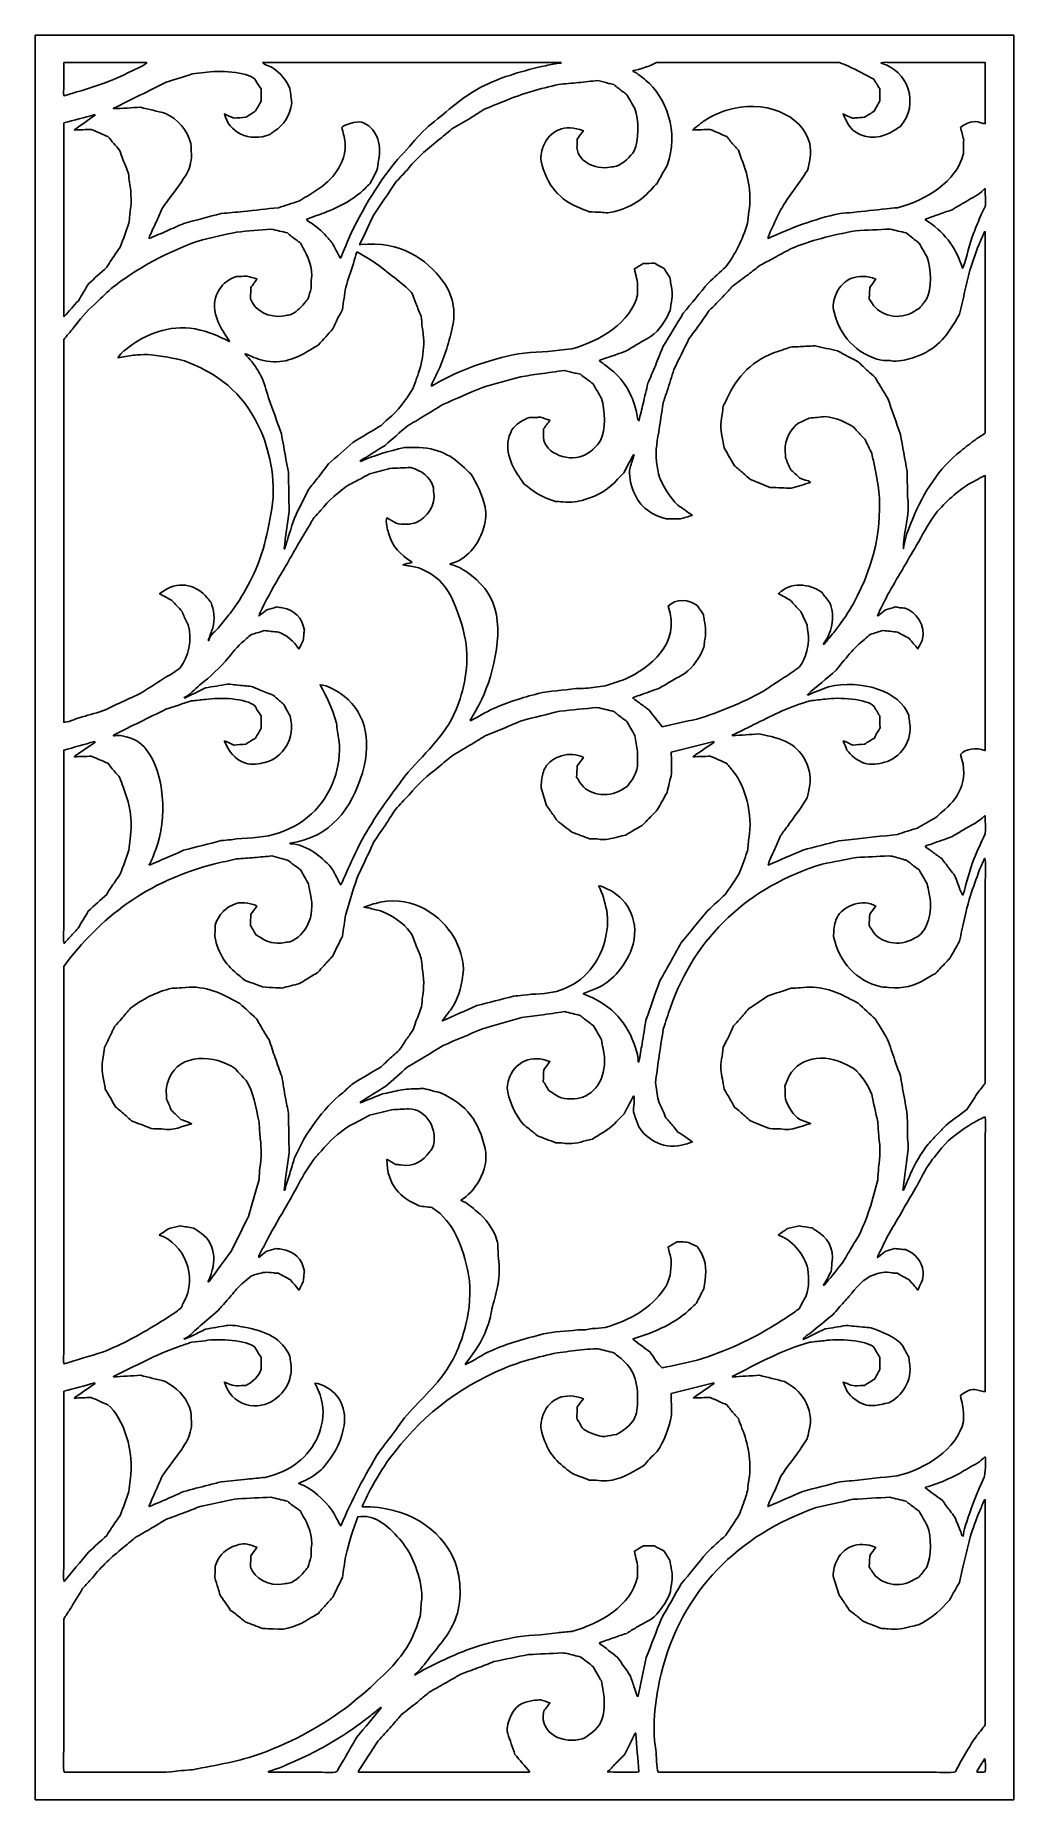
# Model space of a CAD drawing. Header units: centimetres. Extents: x 22.07 to 27, y -9.03 to -0.14.
import ezdxf

# ---------------------------------------------------------------- set-up
doc = ezdxf.new("R2010")
doc.units = ezdxf.units.CM
doc.header["$MEASUREMENT"] = 0
doc.layers.add('layer 1', color=7, linetype='Continuous')

msp = doc.modelspace()

# ---------------------------------------------------------------- linework, layer by layer
at = {"layer": 'layer 1', "color": 250}
for points, knots in [([(22.06704, -0.13914), (23.71112, -0.13914), (25.35569, -0.13914), (26.99977, -0.13914), (26.99977, -0.13914), (26.99977, -3.10339), (26.99977, -6.06853), (26.99977, -9.03278), (26.99977, -9.03278), (25.35569, -9.03278), (23.71112, -9.03278), (22.06704, -9.03278), (22.06704, -9.03278), (22.06704, -6.06853), (22.06704, -3.10339), (22.06704, -0.13914)], [0, 0, 0, 0, 0.2, 0.2, 0.2, 0.2, 0.4, 0.4, 0.4, 0.4, 0.6, 0.6, 0.6, 0.6, 1, 1, 1, 1]), ([(22.21144, -0.27628), (22.21114, -0.31669), (22.21085, -0.3571), (22.21055, -0.39751), (22.21055, -0.39751), (22.21055, -0.41129), (22.2076, -0.4334), (22.21233, -0.44386), (22.21233, -0.44386), (22.32911, -0.40993), (22.43511, -0.37889), (22.53322, -0.32887), (22.53322, -0.32887), (22.5564, -0.31705), (22.61387, -0.29493), (22.62859, -0.27807), (22.62859, -0.27807), (22.62829, -0.27747), (22.628, -0.27688), (22.6277, -0.27628), (22.6277, -0.27628), (22.48896, -0.27628), (22.35018, -0.27628), (22.21144, -0.27628)], [0, 0, 0, 0, 0.1428571, 0.1428571, 0.1428571, 0.1428571, 0.2857143, 0.2857143, 0.2857143, 0.2857143, 0.4285714, 0.4285714, 0.4285714, 0.4285714, 0.5714286, 0.5714286, 0.5714286, 0.5714286, 0.7142857, 0.7142857, 0.7142857, 0.7142857, 1, 1, 1, 1]), ([(23.21243, -0.27628), (23.21561, -0.28479), (23.25714, -0.29807), (23.2668, -0.30481), (23.2668, -0.30481), (23.3022, -0.32952), (23.33305, -0.36504), (23.35059, -0.40731), (23.35059, -0.40731), (23.35237, -0.42098), (23.35415, -0.43465), (23.35593, -0.44832), (23.35593, -0.44832), (23.35742, -0.45871), (23.35891, -0.46911), (23.36039, -0.47951), (23.36039, -0.47951), (23.34727, -0.5513), (23.32201, -0.58875), (23.27126, -0.62302), (23.27126, -0.62302), (23.26383, -0.62837), (23.2564, -0.63372), (23.24897, -0.63906), (23.24897, -0.63906), (23.14686, -0.68121), (23.04003, -0.62544), (23.02079, -0.53567), (23.02079, -0.53567), (23.03683, -0.5428), (23.05288, -0.54993), (23.06892, -0.55706), (23.06892, -0.55706), (23.08882, -0.55557), (23.10873, -0.55409), (23.12864, -0.5526), (23.12864, -0.5526), (23.14498, -0.54191), (23.16132, -0.53121), (23.17766, -0.52051), (23.17766, -0.52051), (23.18717, -0.50388), (23.19668, -0.48724), (23.20619, -0.4706), (23.20619, -0.4706), (23.20589, -0.45723), (23.20559, -0.44386), (23.2053, -0.43049), (23.2053, -0.43049), (23.2053, -0.42336), (23.2053, -0.41623), (23.2053, -0.4091), (23.2053, -0.4091), (23.19876, -0.39959), (23.19222, -0.39008), (23.18569, -0.38057), (23.18569, -0.38057), (23.18182, -0.37374), (23.17796, -0.3669), (23.1741, -0.36007), (23.1741, -0.36007), (23.13324, -0.32259), (22.99017, -0.3146), (22.92006, -0.32709), (22.92006, -0.32709), (22.89927, -0.32947), (22.87846, -0.33185), (22.85767, -0.33422), (22.85767, -0.33422), (22.814, -0.34819), (22.77031, -0.36215), (22.72664, -0.37612), (22.72664, -0.37612), (22.63811, -0.41979), (22.54955, -0.46347), (22.46102, -0.50714), (22.46102, -0.50714), (22.46102, -0.50744), (22.46102, -0.50774), (22.46102, -0.50804), (22.46102, -0.50804), (22.46132, -0.50863), (22.46161, -0.50922), (22.46191, -0.50982), (22.46191, -0.50982), (22.50707, -0.50714), (22.55224, -0.50447), (22.59739, -0.5018), (22.59739, -0.5018), (22.63958, -0.51219), (22.68178, -0.5226), (22.72397, -0.53299), (22.72397, -0.53299), (22.78389, -0.56158), (22.83351, -0.61446), (22.85143, -0.68452), (22.85143, -0.68452), (22.85232, -0.70205), (22.85321, -0.71958), (22.8541, -0.73711), (22.8541, -0.73711), (22.85704, -0.75463), (22.84546, -0.8088), (22.83806, -0.82268), (22.83806, -0.82268), (22.80982, -0.87563), (22.76995, -0.92396), (22.73555, -0.97243), (22.73555, -0.97243), (22.72575, -0.9855), (22.71594, -0.99858), (22.70614, -1.01165), (22.70614, -1.01165), (22.69723, -1.03244), (22.68831, -1.05325), (22.6794, -1.07404), (22.6794, -1.07404), (22.6693, -1.09603), (22.65919, -1.11802), (22.64909, -1.14), (22.64909, -1.14), (22.64669, -1.14548), (22.63895, -1.15964), (22.64196, -1.16318), (22.64196, -1.16318), (22.67197, -1.1504), (22.70198, -1.13762), (22.73199, -1.12485), (22.73199, -1.12485), (22.75991, -1.11237), (22.78785, -1.09989), (22.81577, -1.08741), (22.81577, -1.08741), (22.87876, -1.07078), (22.94176, -1.05413), (23.00474, -1.0375), (23.00474, -1.0375), (23.04158, -1.03423), (23.07843, -1.03096), (23.11527, -1.02769), (23.11527, -1.02769), (23.17439, -1.02116), (23.23353, -1.01462), (23.29265, -1.00808), (23.29265, -1.00808), (23.32711, -0.99709), (23.36158, -0.9861), (23.39604, -0.9751), (23.39604, -0.9751), (23.4103, -0.96649), (23.42457, -0.95787), (23.43883, -0.94925), (23.43883, -0.94925), (23.52337, -0.89892), (23.59985, -0.84396), (23.62601, -0.73533), (23.62601, -0.73533), (23.63299, -0.70636), (23.62734, -0.66092), (23.62156, -0.63996), (23.62156, -0.63996), (23.61859, -0.62777), (23.61561, -0.61559), (23.61264, -0.60341), (23.61264, -0.60341), (23.61798, -0.59337), (23.68512, -0.56828), (23.71337, -0.57756), (23.71337, -0.57756), (23.78197, -0.6001), (23.81634, -0.68214), (23.79804, -0.77009), (23.79804, -0.77009), (23.79452, -0.78704), (23.79587, -0.8058), (23.78913, -0.81912), (23.78913, -0.81912), (23.77784, -0.8414), (23.76655, -0.86369), (23.75526, -0.88597), (23.75526, -0.88597), (23.74664, -0.89429), (23.73803, -0.90261), (23.72941, -0.91093), (23.72941, -0.91093), (23.67422, -0.9661), (23.60406, -1.00289), (23.5244, -1.03393), (23.5244, -1.03393), (23.49469, -1.04463), (23.46497, -1.05533), (23.43526, -1.06602), (23.43526, -1.06602), (23.43526, -1.06691), (23.43526, -1.0678), (23.43526, -1.06869), (23.43526, -1.06869), (23.43556, -1.06929), (23.43586, -1.06988), (23.43616, -1.07048), (23.43616, -1.07048), (23.44536, -1.07701), (23.45458, -1.08355), (23.46379, -1.09009), (23.46379, -1.09009), (23.49521, -1.11239), (23.51932, -1.13261), (23.54312, -1.16229), (23.54312, -1.16229), (23.55025, -1.17001), (23.55738, -1.17774), (23.56451, -1.18546), (23.56451, -1.18546), (23.57788, -1.21071), (23.59125, -1.23597), (23.60462, -1.26123), (23.60462, -1.26123), (23.60551, -1.26123), (23.6064, -1.26123), (23.60729, -1.26123), (23.60729, -1.26123), (23.67028, -1.09423), (23.75353, -0.95053), (23.85063, -0.81822), (23.85063, -0.81822), (23.88641, -0.76947), (23.93088, -0.72831), (23.96829, -0.68185), (23.96829, -0.68185), (24.00015, -0.64228), (24.04004, -0.60492), (24.07971, -0.5731), (24.07971, -0.5731), (24.16016, -0.50858), (24.23341, -0.43949), (24.33196, -0.39216), (24.33196, -0.39216), (24.42569, -0.34714), (24.52381, -0.31762), (24.64037, -0.29233), (24.64037, -0.29233), (24.66429, -0.28714), (24.69003, -0.28038), (24.71703, -0.27985), (24.71703, -0.27985), (24.71703, -0.27866), (24.71703, -0.27747), (24.71703, -0.27628), (24.71703, -0.27628), (24.21554, -0.27628), (23.71391, -0.27628), (23.21243, -0.27628)], [0, 0, 0, 0, 0.015625, 0.015625, 0.015625, 0.015625, 0.03125, 0.03125, 0.03125, 0.03125, 0.046875, 0.046875, 0.046875, 0.046875, 0.0625, 0.0625, 0.0625, 0.0625, 0.078125, 0.078125, 0.078125, 0.078125, 0.09375, 0.09375, 0.09375, 0.09375, 0.109375, 0.109375, 0.109375, 0.109375, 0.125, 0.125, 0.125, 0.125, 0.140625, 0.140625, 0.140625, 0.140625, 0.15625, 0.15625, 0.15625, 0.15625, 0.171875, 0.171875, 0.171875, 0.171875, 0.1875, 0.1875, 0.1875, 0.1875, 0.203125, 0.203125, 0.203125, 0.203125, 0.21875, 0.21875, 0.21875, 0.21875, 0.234375, 0.234375, 0.234375, 0.234375, 0.25, 0.25, 0.25, 0.25, 0.265625, 0.265625, 0.265625, 0.265625, 0.28125, 0.28125, 0.28125, 0.28125, 0.296875, 0.296875, 0.296875, 0.296875, 0.3125, 0.3125, 0.3125, 0.3125, 0.328125, 0.328125, 0.328125, 0.328125, 0.34375, 0.34375, 0.34375, 0.34375, 0.359375, 0.359375, 0.359375, 0.359375, 0.375, 0.375, 0.375, 0.375, 0.390625, 0.390625, 0.390625, 0.390625, 0.40625, 0.40625, 0.40625, 0.40625, 0.421875, 0.421875, 0.421875, 0.421875, 0.4375, 0.4375, 0.4375, 0.4375, 0.453125, 0.453125, 0.453125, 0.453125, 0.46875, 0.46875, 0.46875, 0.46875, 0.484375, 0.484375, 0.484375, 0.484375, 0.5, 0.5, 0.5, 0.5, 0.515625, 0.515625, 0.515625, 0.515625, 0.53125, 0.53125, 0.53125, 0.53125, 0.546875, 0.546875, 0.546875, 0.546875, 0.5625, 0.5625, 0.5625, 0.5625, 0.578125, 0.578125, 0.578125, 0.578125, 0.59375, 0.59375, 0.59375, 0.59375, 0.609375, 0.609375, 0.609375, 0.609375, 0.625, 0.625, 0.625, 0.625, 0.640625, 0.640625, 0.640625, 0.640625, 0.65625, 0.65625, 0.65625, 0.65625, 0.671875, 0.671875, 0.671875, 0.671875, 0.6875, 0.6875, 0.6875, 0.6875, 0.703125, 0.703125, 0.703125, 0.703125, 0.71875, 0.71875, 0.71875, 0.71875, 0.734375, 0.734375, 0.734375, 0.734375, 0.75, 0.75, 0.75, 0.75, 0.765625, 0.765625, 0.765625, 0.765625, 0.78125, 0.78125, 0.78125, 0.78125, 0.796875, 0.796875, 0.796875, 0.796875, 0.8125, 0.8125, 0.8125, 0.8125, 0.828125, 0.828125, 0.828125, 0.828125, 0.84375, 0.84375, 0.84375, 0.84375, 0.859375, 0.859375, 0.859375, 0.859375, 0.875, 0.875, 0.875, 0.875, 0.890625, 0.890625, 0.890625, 0.890625, 0.90625, 0.90625, 0.90625, 0.90625, 0.921875, 0.921875, 0.921875, 0.921875, 0.9375, 0.9375, 0.9375, 0.9375, 0.953125, 0.953125, 0.953125, 0.953125, 0.96875, 0.96875, 0.96875, 0.96875, 1, 1, 1, 1]), ([(23.70713, -1.19438), (23.90965, -1.17285), (24.03755, -1.26787), (24.12071, -1.37621), (24.12071, -1.37621), (24.15947, -1.4267), (24.19089, -1.51187), (24.17241, -1.59994), (24.17241, -1.59994), (24.15538, -1.68109), (24.13035, -1.75775), (24.10021, -1.82723), (24.10021, -1.82723), (24.09438, -1.84067), (24.06182, -1.89937), (24.06456, -1.90746), (24.06456, -1.90746), (24.18917, -1.83548), (24.31259, -1.78584), (24.47636, -1.74969), (24.47636, -1.74969), (24.54731, -1.73402), (24.63466, -1.73921), (24.70989, -1.72562), (24.70989, -1.72562), (24.73039, -1.72354), (24.7509, -1.72146), (24.7714, -1.71938), (24.7714, -1.71938), (24.90698, -1.68459), (25.07376, -1.58472), (25.10298, -1.44663), (25.10298, -1.44663), (25.10298, -1.43682), (25.10298, -1.42702), (25.10298, -1.41721), (25.10298, -1.41721), (25.10673, -1.37397), (25.0922, -1.35047), (25.08783, -1.3156), (25.08783, -1.3156), (25.10268, -1.30698), (25.11754, -1.29836), (25.13239, -1.28975), (25.13239, -1.28975), (25.15111, -1.28916), (25.16983, -1.28856), (25.18855, -1.28797), (25.18855, -1.28797), (25.19746, -1.29302), (25.20638, -1.29807), (25.21529, -1.30312), (25.21529, -1.30312), (25.22212, -1.30639), (25.22896, -1.30966), (25.23579, -1.31292), (25.23579, -1.31292), (25.23936, -1.31857), (25.24292, -1.32422), (25.24649, -1.32986), (25.24649, -1.32986), (25.25302, -1.33966), (25.25956, -1.34947), (25.2661, -1.35927), (25.2661, -1.35927), (25.26788, -1.37027), (25.26966, -1.38126), (25.27145, -1.39226), (25.27145, -1.39226), (25.28024, -1.43338), (25.27972, -1.45633), (25.27145, -1.49833), (25.27145, -1.49833), (25.27026, -1.50694), (25.26907, -1.51556), (25.26788, -1.52417), (25.26788, -1.52417), (25.24883, -1.57411), (25.21221, -1.62661), (25.1725, -1.65609), (25.1725, -1.65609), (25.14725, -1.67065), (25.12199, -1.68521), (25.09674, -1.69977), (25.09674, -1.69977), (25.0801, -1.70987), (25.06346, -1.71998), (25.04682, -1.73008), (25.04682, -1.73008), (25.01325, -1.74196), (24.97967, -1.75385), (24.9461, -1.76573), (24.9461, -1.76573), (24.93483, -1.77009), (24.91938, -1.77139), (24.91134, -1.7791), (24.91134, -1.7791), (24.91164, -1.7797), (24.91193, -1.78029), (24.91223, -1.78088), (24.91223, -1.78088), (24.92263, -1.78861), (24.93303, -1.79633), (24.94343, -1.80406), (24.94343, -1.80406), (25.00004, -1.84452), (25.04383, -1.89369), (25.07357, -1.96094), (25.07357, -1.96094), (25.08503, -1.98687), (25.09239, -2.0166), (25.10031, -2.04829), (25.10031, -2.04829), (25.10267, -2.05777), (25.10206, -2.07845), (25.11011, -2.08216), (25.11011, -2.08216), (25.11724, -2.05334), (25.12437, -2.02452), (25.1315, -1.9957), (25.1315, -1.9957), (25.13952, -1.96153), (25.14755, -1.92736), (25.15557, -1.89319), (25.15557, -1.89319), (25.16805, -1.86378), (25.18053, -1.83436), (25.19301, -1.80495), (25.19301, -1.80495), (25.20637, -1.77227), (25.21975, -1.73958), (25.23312, -1.7069), (25.23312, -1.7069), (25.26669, -1.65135), (25.30027, -1.59577), (25.33384, -1.54022), (25.33384, -1.54022), (25.37603, -1.48912), (25.41823, -1.43801), (25.46041, -1.38691), (25.46041, -1.38691), (25.48953, -1.36017), (25.51865, -1.33342), (25.54776, -1.30669), (25.54776, -1.30669), (25.59528, -1.24355), (25.63197, -1.17211), (25.65829, -1.08741), (25.65829, -1.08741), (25.66037, -1.06751), (25.66245, -1.0476), (25.66453, -1.02769), (25.66453, -1.02769), (25.68207, -0.92744), (25.65623, -0.83484), (25.6262, -0.7594), (25.6262, -0.7594), (25.62145, -0.74573), (25.61669, -0.73206), (25.61194, -0.71839), (25.61194, -0.71839), (25.59887, -0.70384), (25.58579, -0.68927), (25.57272, -0.67472), (25.57272, -0.67472), (25.56619, -0.6664), (25.55965, -0.65808), (25.55311, -0.64976), (25.55311, -0.64976), (25.52519, -0.63758), (25.49725, -0.6254), (25.46932, -0.61321), (25.46932, -0.61321), (25.44051, -0.6144), (25.41168, -0.61559), (25.38286, -0.61678), (25.38286, -0.61678), (25.38286, -0.61648), (25.38286, -0.61619), (25.38286, -0.61589), (25.38286, -0.61589), (25.38494, -0.61351), (25.38702, -0.61113), (25.3891, -0.60876), (25.3891, -0.60876), (25.40425, -0.59717), (25.41941, -0.58558), (25.43456, -0.574), (25.43456, -0.574), (25.4687, -0.54994), (25.50912, -0.53071), (25.55311, -0.51695), (25.55311, -0.51695), (25.73578, -0.4598), (25.93469, -0.53489), (25.97116, -0.68541), (25.97116, -0.68541), (25.98099, -0.72599), (25.97098, -0.79074), (25.95957, -0.8209), (25.95957, -0.8209), (25.95006, -0.83486), (25.94055, -0.84883), (25.93104, -0.86279), (25.93104, -0.86279), (25.88772, -0.92772), (25.83914, -0.98256), (25.80626, -1.058), (25.80626, -1.058), (25.79912, -1.07435), (25.75804, -1.15232), (25.76169, -1.16318), (25.76169, -1.16318), (25.87351, -1.11337), (25.98954, -1.0649), (26.12447, -1.0375), (26.12447, -1.0375), (26.14586, -1.03572), (26.16725, -1.03393), (26.18864, -1.03215), (26.18864, -1.03215), (26.24479, -1.02591), (26.30096, -1.01967), (26.35711, -1.01343), (26.35711, -1.01343), (26.37612, -1.01165), (26.39514, -1.00987), (26.41416, -1.00808), (26.41416, -1.00808), (26.55502, -0.97232), (26.71313, -0.8766), (26.74663, -0.73533), (26.74663, -0.73533), (26.74663, -0.72523), (26.74663, -0.71512), (26.74663, -0.70502), (26.74663, -0.70502), (26.74693, -0.69165), (26.74722, -0.67828), (26.74752, -0.66491), (26.74752, -0.66491), (26.74217, -0.64441), (26.73682, -0.62391), (26.73148, -0.60341), (26.73148, -0.60341), (26.75245, -0.58791), (26.77088, -0.57707), (26.80546, -0.574), (26.80546, -0.574), (26.82325, -0.57241), (26.84568, -0.58737), (26.85627, -0.5838), (26.85627, -0.5838), (26.85597, -0.48131), (26.85567, -0.37878), (26.85537, -0.27628), (26.85537, -0.27628), (26.72941, -0.27628), (26.60341, -0.27628), (26.47744, -0.27628), (26.47744, -0.27628), (26.44298, -0.27628), (26.40851, -0.27628), (26.37405, -0.27628), (26.37405, -0.27628), (26.36174, -0.27628), (26.34015, -0.27329), (26.33126, -0.27807), (26.33126, -0.27807), (26.33156, -0.27866), (26.33186, -0.27926), (26.33215, -0.27985), (26.33215, -0.27985), (26.46593, -0.31608), (26.52854, -0.48491), (26.42664, -0.59984), (26.42664, -0.59984), (26.41743, -0.60579), (26.40821, -0.61173), (26.399, -0.61767), (26.399, -0.61767), (26.34002, -0.65702), (26.26445, -0.66957), (26.19934, -0.6248), (26.19934, -0.6248), (26.16973, -0.60445), (26.15532, -0.57052), (26.13962, -0.53567), (26.13962, -0.53567), (26.15566, -0.5428), (26.17171, -0.54993), (26.18775, -0.55706), (26.18775, -0.55706), (26.1934, -0.55647), (26.19904, -0.55587), (26.20469, -0.55528), (26.20469, -0.55528), (26.21895, -0.55439), (26.23321, -0.55349), (26.24747, -0.5526), (26.24747, -0.5526), (26.26411, -0.54191), (26.28075, -0.53121), (26.29739, -0.52051), (26.29739, -0.52051), (26.30333, -0.50922), (26.30927, -0.49793), (26.31522, -0.48664), (26.31522, -0.48664), (26.31848, -0.4807), (26.32175, -0.47476), (26.32502, -0.46882), (26.32502, -0.46882), (26.32472, -0.44891), (26.32443, -0.429), (26.32413, -0.4091), (26.32413, -0.4091), (26.31403, -0.39276), (26.30393, -0.37641), (26.29382, -0.36007), (26.29382, -0.36007), (26.25134, -0.33809), (26.20884, -0.3161), (26.16636, -0.29411), (26.16636, -0.29411), (26.15121, -0.28817), (26.13605, -0.28223), (26.1209, -0.27628), (26.1209, -0.27628), (26.03088, -0.27628), (25.94084, -0.27628), (25.85082, -0.27628), (25.85082, -0.27628), (25.63336, -0.27628), (25.41582, -0.27628), (25.19835, -0.27628), (25.19835, -0.27628), (25.17684, -0.29122), (25.11082, -0.31217), (25.0807, -0.31729), (25.0807, -0.31729), (25.0807, -0.31818), (25.0807, -0.31907), (25.0807, -0.31996), (25.0807, -0.31996), (25.08099, -0.32055), (25.08129, -0.32115), (25.08159, -0.32174), (25.08159, -0.32174), (25.10572, -0.33127), (25.12584, -0.35107), (25.14487, -0.36631), (25.14487, -0.36631), (25.24551, -0.4469), (25.3158, -0.62654), (25.25184, -0.79594), (25.25184, -0.79594), (25.24322, -0.8108), (25.2346, -0.82565), (25.22599, -0.84051), (25.22599, -0.84051), (25.21797, -0.85566), (25.20994, -0.87082), (25.20192, -0.88597), (25.20192, -0.88597), (25.19449, -0.8931), (25.18706, -0.90023), (25.17964, -0.90736), (25.17964, -0.90736), (25.12896, -0.97015), (25.05129, -1.01958), (24.95323, -1.03393), (24.95323, -1.03393), (24.94165, -1.03304), (24.93006, -1.03215), (24.91847, -1.03126), (24.91847, -1.03126), (24.89886, -1.03037), (24.87925, -1.02947), (24.85964, -1.02858), (24.85964, -1.02858), (24.84598, -1.02324), (24.83231, -1.01789), (24.81864, -1.01254), (24.81864, -1.01254), (24.7093, -0.96947), (24.64534, -0.89725), (24.61719, -0.77366), (24.61719, -0.77366), (24.61137, -0.74807), (24.62249, -0.71115), (24.62878, -0.69611), (24.62878, -0.69611), (24.66095, -0.61917), (24.73712, -0.58344), (24.83023, -0.62035), (24.83023, -0.62035), (24.81983, -0.63431), (24.80943, -0.64828), (24.79903, -0.66224), (24.79903, -0.66224), (24.79873, -0.67234), (24.79843, -0.68244), (24.79814, -0.69254), (24.79814, -0.69254), (24.79144, -0.77073), (24.88862, -0.81939), (24.96571, -0.80396), (24.96571, -0.80396), (24.97611, -0.80248), (24.98651, -0.80099), (24.99691, -0.79951), (24.99691, -0.79951), (25.03004, -0.78531), (25.06925, -0.75153), (25.08604, -0.72107), (25.08604, -0.72107), (25.11212, -0.67378), (25.10928, -0.56169), (25.08961, -0.50893), (25.08961, -0.50893), (25.07624, -0.48546), (25.06287, -0.46198), (25.0495, -0.43851), (25.0495, -0.43851), (25.03524, -0.42781), (25.02097, -0.41712), (25.00671, -0.40642), (25.00671, -0.40642), (24.99899, -0.39989), (24.99126, -0.39335), (24.98354, -0.38681), (24.98354, -0.38681), (24.97463, -0.38503), (24.96571, -0.38325), (24.9568, -0.38146), (24.9568, -0.38146), (24.93897, -0.37671), (24.92114, -0.37196), (24.90332, -0.3672), (24.90332, -0.3672), (24.87034, -0.37077), (24.83735, -0.37433), (24.80438, -0.3779), (24.80438, -0.3779), (24.7714, -0.38087), (24.73841, -0.38384), (24.70544, -0.38681), (24.70544, -0.38681), (24.61487, -0.40785), (24.51947, -0.43397), (24.4416, -0.46703), (24.4416, -0.46703), (24.40595, -0.48129), (24.37029, -0.49556), (24.33464, -0.50982), (24.33464, -0.50982), (24.30998, -0.52527), (24.28531, -0.54072), (24.26065, -0.55617), (24.26065, -0.55617), (24.22946, -0.57459), (24.19826, -0.59301), (24.16706, -0.61143), (24.16706, -0.61143), (24.14359, -0.63104), (24.12012, -0.65065), (24.09665, -0.67026), (24.09665, -0.67026), (24.03909, -0.7151), (23.98715, -0.76153), (23.94155, -0.81822), (23.94155, -0.81822), (23.92194, -0.83932), (23.90233, -0.86042), (23.88272, -0.88151), (23.88272, -0.88151), (23.84648, -0.93588), (23.81022, -0.99026), (23.77398, -1.04463), (23.77398, -1.04463), (23.74739, -1.09178), (23.72791, -1.14445), (23.70356, -1.1917), (23.70356, -1.1917), (23.70275, -1.19327), (23.70268, -1.19352), (23.70191, -1.19511), (23.70191, -1.19511), (23.70555, -1.19471), (23.7018, -1.19527), (23.70713, -1.19438)], [0, 0, 0, 0, 0.0080645, 0.0080645, 0.0080645, 0.0080645, 0.016129, 0.016129, 0.016129, 0.016129, 0.0241935, 0.0241935, 0.0241935, 0.0241935, 0.0322581, 0.0322581, 0.0322581, 0.0322581, 0.0403226, 0.0403226, 0.0403226, 0.0403226, 0.0483871, 0.0483871, 0.0483871, 0.0483871, 0.0564516, 0.0564516, 0.0564516, 0.0564516, 0.0645161, 0.0645161, 0.0645161, 0.0645161, 0.0725806, 0.0725806, 0.0725806, 0.0725806, 0.0806452, 0.0806452, 0.0806452, 0.0806452, 0.0887097, 0.0887097, 0.0887097, 0.0887097, 0.0967742, 0.0967742, 0.0967742, 0.0967742, 0.1048387, 0.1048387, 0.1048387, 0.1048387, 0.1129032, 0.1129032, 0.1129032, 0.1129032, 0.1209677, 0.1209677, 0.1209677, 0.1209677, 0.1290323, 0.1290323, 0.1290323, 0.1290323, 0.1370968, 0.1370968, 0.1370968, 0.1370968, 0.1451613, 0.1451613, 0.1451613, 0.1451613, 0.1532258, 0.1532258, 0.1532258, 0.1532258, 0.1612903, 0.1612903, 0.1612903, 0.1612903, 0.1693548, 0.1693548, 0.1693548, 0.1693548, 0.1774194, 0.1774194, 0.1774194, 0.1774194, 0.1854839, 0.1854839, 0.1854839, 0.1854839, 0.1935484, 0.1935484, 0.1935484, 0.1935484, 0.2016129, 0.2016129, 0.2016129, 0.2016129, 0.2096774, 0.2096774, 0.2096774, 0.2096774, 0.2177419, 0.2177419, 0.2177419, 0.2177419, 0.2258065, 0.2258065, 0.2258065, 0.2258065, 0.233871, 0.233871, 0.233871, 0.233871, 0.2419355, 0.2419355, 0.2419355, 0.2419355, 0.25, 0.25, 0.25, 0.25, 0.2580645, 0.2580645, 0.2580645, 0.2580645, 0.266129, 0.266129, 0.266129, 0.266129, 0.2741935, 0.2741935, 0.2741935, 0.2741935, 0.2822581, 0.2822581, 0.2822581, 0.2822581, 0.2903226, 0.2903226, 0.2903226, 0.2903226, 0.2983871, 0.2983871, 0.2983871, 0.2983871, 0.3064516, 0.3064516, 0.3064516, 0.3064516, 0.3145161, 0.3145161, 0.3145161, 0.3145161, 0.3225806, 0.3225806, 0.3225806, 0.3225806, 0.3306452, 0.3306452, 0.3306452, 0.3306452, 0.3387097, 0.3387097, 0.3387097, 0.3387097, 0.3467742, 0.3467742, 0.3467742, 0.3467742, 0.3548387, 0.3548387, 0.3548387, 0.3548387, 0.3629032, 0.3629032, 0.3629032, 0.3629032, 0.3709677, 0.3709677, 0.3709677, 0.3709677, 0.3790323, 0.3790323, 0.3790323, 0.3790323, 0.3870968, 0.3870968, 0.3870968, 0.3870968, 0.3951613, 0.3951613, 0.3951613, 0.3951613, 0.4032258, 0.4032258, 0.4032258, 0.4032258, 0.4112903, 0.4112903, 0.4112903, 0.4112903, 0.4193548, 0.4193548, 0.4193548, 0.4193548, 0.4274194, 0.4274194, 0.4274194, 0.4274194, 0.4354839, 0.4354839, 0.4354839, 0.4354839, 0.4435484, 0.4435484, 0.4435484, 0.4435484, 0.4516129, 0.4516129, 0.4516129, 0.4516129, 0.4596774, 0.4596774, 0.4596774, 0.4596774, 0.4677419, 0.4677419, 0.4677419, 0.4677419, 0.4758065, 0.4758065, 0.4758065, 0.4758065, 0.483871, 0.483871, 0.483871, 0.483871, 0.4919355, 0.4919355, 0.4919355, 0.4919355, 0.5, 0.5, 0.5, 0.5, 0.5080645, 0.5080645, 0.5080645, 0.5080645, 0.516129, 0.516129, 0.516129, 0.516129, 0.5241935, 0.5241935, 0.5241935, 0.5241935, 0.5322581, 0.5322581, 0.5322581, 0.5322581, 0.5403226, 0.5403226, 0.5403226, 0.5403226, 0.5483871, 0.5483871, 0.5483871, 0.5483871, 0.5564516, 0.5564516, 0.5564516, 0.5564516, 0.5645161, 0.5645161, 0.5645161, 0.5645161, 0.5725806, 0.5725806, 0.5725806, 0.5725806, 0.5806452, 0.5806452, 0.5806452, 0.5806452, 0.5887097, 0.5887097, 0.5887097, 0.5887097, 0.5967742, 0.5967742, 0.5967742, 0.5967742, 0.6048387, 0.6048387, 0.6048387, 0.6048387, 0.6129032, 0.6129032, 0.6129032, 0.6129032, 0.6209677, 0.6209677, 0.6209677, 0.6209677, 0.6290323, 0.6290323, 0.6290323, 0.6290323, 0.6370968, 0.6370968, 0.6370968, 0.6370968, 0.6451613, 0.6451613, 0.6451613, 0.6451613, 0.6532258, 0.6532258, 0.6532258, 0.6532258, 0.6612903, 0.6612903, 0.6612903, 0.6612903, 0.6693548, 0.6693548, 0.6693548, 0.6693548, 0.6774194, 0.6774194, 0.6774194, 0.6774194, 0.6854839, 0.6854839, 0.6854839, 0.6854839, 0.6935484, 0.6935484, 0.6935484, 0.6935484, 0.7016129, 0.7016129, 0.7016129, 0.7016129, 0.7096774, 0.7096774, 0.7096774, 0.7096774, 0.7177419, 0.7177419, 0.7177419, 0.7177419, 0.7258065, 0.7258065, 0.7258065, 0.7258065, 0.733871, 0.733871, 0.733871, 0.733871, 0.7419355, 0.7419355, 0.7419355, 0.7419355, 0.75, 0.75, 0.75, 0.75, 0.7580645, 0.7580645, 0.7580645, 0.7580645, 0.766129, 0.766129, 0.766129, 0.766129, 0.7741935, 0.7741935, 0.7741935, 0.7741935, 0.7822581, 0.7822581, 0.7822581, 0.7822581, 0.7903226, 0.7903226, 0.7903226, 0.7903226, 0.7983871, 0.7983871, 0.7983871, 0.7983871, 0.8064516, 0.8064516, 0.8064516, 0.8064516, 0.8145161, 0.8145161, 0.8145161, 0.8145161, 0.8225806, 0.8225806, 0.8225806, 0.8225806, 0.8306452, 0.8306452, 0.8306452, 0.8306452, 0.8387097, 0.8387097, 0.8387097, 0.8387097, 0.8467742, 0.8467742, 0.8467742, 0.8467742, 0.8548387, 0.8548387, 0.8548387, 0.8548387, 0.8629032, 0.8629032, 0.8629032, 0.8629032, 0.8709677, 0.8709677, 0.8709677, 0.8709677, 0.8790323, 0.8790323, 0.8790323, 0.8790323, 0.8870968, 0.8870968, 0.8870968, 0.8870968, 0.8951613, 0.8951613, 0.8951613, 0.8951613, 0.9032258, 0.9032258, 0.9032258, 0.9032258, 0.9112903, 0.9112903, 0.9112903, 0.9112903, 0.9193548, 0.9193548, 0.9193548, 0.9193548, 0.9274194, 0.9274194, 0.9274194, 0.9274194, 0.9354839, 0.9354839, 0.9354839, 0.9354839, 0.9435484, 0.9435484, 0.9435484, 0.9435484, 0.9516129, 0.9516129, 0.9516129, 0.9516129, 0.9596774, 0.9596774, 0.9596774, 0.9596774, 0.9677419, 0.9677419, 0.9677419, 0.9677419, 0.9758065, 0.9758065, 0.9758065, 0.9758065, 0.983871, 0.983871, 0.983871, 0.983871, 1, 1, 1, 1]), ([(22.36653, -0.53923), (22.31484, -0.5532), (22.26313, -0.56716), (22.21144, -0.58113), (22.21144, -0.58113), (22.21114, -0.90614), (22.21085, -1.23125), (22.21055, -1.55626), (22.21055, -1.55626), (22.21144, -1.55626), (22.21233, -1.55626), (22.21322, -1.55626), (22.21322, -1.55626), (22.23699, -1.52982), (22.26076, -1.50337), (22.28453, -1.47693), (22.28453, -1.47693), (22.30146, -1.44871), (22.3184, -1.42048), (22.33534, -1.39226), (22.33534, -1.39226), (22.36594, -1.36433), (22.39655, -1.33639), (22.42715, -1.30847), (22.42715, -1.30847), (22.43517, -1.29569), (22.44319, -1.28291), (22.45121, -1.27014), (22.45121, -1.27014), (22.46636, -1.24816), (22.48152, -1.22616), (22.49667, -1.20418), (22.49667, -1.20418), (22.51093, -1.16467), (22.5252, -1.12514), (22.53946, -1.08563), (22.53946, -1.08563), (22.54065, -1.07226), (22.54183, -1.05889), (22.54302, -1.04552), (22.54302, -1.04552), (22.55272, -0.99018), (22.55236, -0.93558), (22.54213, -0.88151), (22.54213, -0.88151), (22.54035, -0.86636), (22.53857, -0.8512), (22.53678, -0.83605), (22.53678, -0.83605), (22.52757, -0.81258), (22.51836, -0.78911), (22.50915, -0.76564), (22.50915, -0.76564), (22.50351, -0.74989), (22.49786, -0.73414), (22.49222, -0.71839), (22.49222, -0.71839), (22.47261, -0.69552), (22.45299, -0.67264), (22.43339, -0.64976), (22.43339, -0.64976), (22.40516, -0.63758), (22.37693, -0.6254), (22.34871, -0.61321), (22.34871, -0.61321), (22.32048, -0.6144), (22.29225, -0.61559), (22.26403, -0.61678), (22.26403, -0.61678), (22.26462, -0.61589), (22.26522, -0.615), (22.26581, -0.61411), (22.26581, -0.61411), (22.29998, -0.59004), (22.33415, -0.56597), (22.36832, -0.54191), (22.36832, -0.54191), (22.36772, -0.54102), (22.36713, -0.54012), (22.36653, -0.53923)], [0, 0, 0, 0, 0.047619, 0.047619, 0.047619, 0.047619, 0.0952381, 0.0952381, 0.0952381, 0.0952381, 0.1428571, 0.1428571, 0.1428571, 0.1428571, 0.1904762, 0.1904762, 0.1904762, 0.1904762, 0.2380952, 0.2380952, 0.2380952, 0.2380952, 0.2857143, 0.2857143, 0.2857143, 0.2857143, 0.3333333, 0.3333333, 0.3333333, 0.3333333, 0.3809524, 0.3809524, 0.3809524, 0.3809524, 0.4285714, 0.4285714, 0.4285714, 0.4285714, 0.4761905, 0.4761905, 0.4761905, 0.4761905, 0.5238095, 0.5238095, 0.5238095, 0.5238095, 0.5714286, 0.5714286, 0.5714286, 0.5714286, 0.6190476, 0.6190476, 0.6190476, 0.6190476, 0.6666667, 0.6666667, 0.6666667, 0.6666667, 0.7142857, 0.7142857, 0.7142857, 0.7142857, 0.7619048, 0.7619048, 0.7619048, 0.7619048, 0.8095238, 0.8095238, 0.8095238, 0.8095238, 0.8571429, 0.8571429, 0.8571429, 0.8571429, 0.9047619, 0.9047619, 0.9047619, 0.9047619, 1, 1, 1, 1]), ([(26.85359, -0.91093), (26.83341, -0.93707), (26.80249, -0.95144), (26.77337, -0.96886), (26.77337, -0.96886), (26.74515, -0.9855), (26.71692, -1.00214), (26.68869, -1.01878), (26.68869, -1.01878), (26.66463, -1.0271), (26.64056, -1.03542), (26.61649, -1.04374), (26.61649, -1.04374), (26.59599, -1.05116), (26.57549, -1.05859), (26.55499, -1.06602), (26.55499, -1.06602), (26.55499, -1.06721), (26.55499, -1.0684), (26.55499, -1.06959), (26.55499, -1.06959), (26.64369, -1.12662), (26.70702, -1.20135), (26.74128, -1.31292), (26.74128, -1.31292), (26.74217, -1.31263), (26.74306, -1.31233), (26.74396, -1.31203), (26.74396, -1.31203), (26.76489, -1.25222), (26.77602, -1.19027), (26.79833, -1.13376), (26.79833, -1.13376), (26.81081, -1.10346), (26.82329, -1.07315), (26.83576, -1.04285), (26.83576, -1.04285), (26.8426, -1.02948), (26.84943, -1.0161), (26.85627, -1.00274), (26.85627, -1.00274), (26.85865, -0.99469), (26.85622, -0.91373), (26.85448, -0.91182), (26.85448, -0.91182), (26.85419, -0.91152), (26.85389, -0.91122), (26.85359, -0.91093)], [0, 0, 0, 0, 0.0769231, 0.0769231, 0.0769231, 0.0769231, 0.1538462, 0.1538462, 0.1538462, 0.1538462, 0.2307692, 0.2307692, 0.2307692, 0.2307692, 0.3076923, 0.3076923, 0.3076923, 0.3076923, 0.3846154, 0.3846154, 0.3846154, 0.3846154, 0.4615385, 0.4615385, 0.4615385, 0.4615385, 0.5384615, 0.5384615, 0.5384615, 0.5384615, 0.6153846, 0.6153846, 0.6153846, 0.6153846, 0.6923077, 0.6923077, 0.6923077, 0.6923077, 0.7692308, 0.7692308, 0.7692308, 0.7692308, 0.8461538, 0.8461538, 0.8461538, 0.8461538, 1, 1, 1, 1]), ([(23.25699, -1.11594), (23.19847, -1.12099), (23.13992, -1.12604), (23.0814, -1.13109), (23.0814, -1.13109), (23.02436, -1.14386), (22.9673, -1.15664), (22.91026, -1.16942), (22.91026, -1.16942), (22.73232, -1.22856), (22.58254, -1.31199), (22.44943, -1.41543), (22.44943, -1.41543), (22.42121, -1.44247), (22.39298, -1.46951), (22.36475, -1.49654), (22.36475, -1.49654), (22.32327, -1.52998), (22.29147, -1.57296), (22.25868, -1.61509), (22.25868, -1.61509), (22.24264, -1.6344), (22.22659, -1.65372), (22.21055, -1.67303), (22.21055, -1.67303), (22.21055, -2.31593), (22.21055, -2.95902), (22.21055, -3.60191), (22.21055, -3.60191), (22.21114, -3.60191), (22.21174, -3.60191), (22.21233, -3.60191), (22.21233, -3.60191), (22.22395, -3.60474), (22.27384, -3.58408), (22.2881, -3.57963), (22.2881, -3.57963), (22.32761, -3.56804), (22.36713, -3.55645), (22.40665, -3.54487), (22.40665, -3.54487), (22.43368, -3.53209), (22.46072, -3.51931), (22.48776, -3.50654), (22.48776, -3.50654), (22.52281, -3.49079), (22.55788, -3.47504), (22.59294, -3.4593), (22.59294, -3.4593), (22.63275, -3.43375), (22.67257, -3.40819), (22.71238, -3.38264), (22.71238, -3.38264), (22.73468, -3.36862), (22.78679, -3.34202), (22.80062, -3.32292), (22.80062, -3.32292), (22.83471, -3.27583), (22.86151, -3.18673), (22.83806, -3.11078), (22.83806, -3.11078), (22.83152, -3.09741), (22.82499, -3.08404), (22.81845, -3.07067), (22.81845, -3.07067), (22.81459, -3.06146), (22.81072, -3.05225), (22.80686, -3.04303), (22.80686, -3.04303), (22.78963, -3.02462), (22.77239, -3.00619), (22.75516, -2.98777), (22.75516, -2.98777), (22.73466, -2.97648), (22.71416, -2.96519), (22.69366, -2.9539), (22.69366, -2.9539), (22.70257, -2.94796), (22.71149, -2.94202), (22.7204, -2.93607), (22.7204, -2.93607), (22.79592, -2.88583), (22.88761, -2.91368), (22.93343, -2.9744), (22.93343, -2.9744), (22.93997, -2.98242), (22.94651, -2.99045), (22.95304, -2.99847), (22.95304, -2.99847), (22.96691, -3.02946), (22.97413, -3.08669), (22.96196, -3.12682), (22.96196, -3.12682), (22.95423, -3.14762), (22.94651, -3.16842), (22.93878, -3.18922), (22.93878, -3.18922), (22.93967, -3.18951), (22.94056, -3.18981), (22.94146, -3.19011), (22.94146, -3.19011), (22.95022, -3.15613), (22.97628, -3.1441), (22.99583, -3.11969), (22.99583, -3.11969), (23.01365, -3.09741), (23.03148, -3.07512), (23.04931, -3.05284), (23.04931, -3.05284), (23.11364, -2.96764), (23.17235, -2.86426), (23.20797, -2.75246), (23.20797, -2.75246), (23.2281, -2.68928), (23.24101, -2.62489), (23.25521, -2.55368), (23.25521, -2.55368), (23.28526, -2.40298), (23.25135, -2.24308), (23.2053, -2.13653), (23.2053, -2.13653), (23.13149, -1.96577), (23.01462, -1.85745), (22.83895, -1.78801), (22.83895, -1.78801), (22.78518, -1.76676), (22.7315, -1.76232), (22.66425, -1.75147), (22.66425, -1.75147), (22.64681, -1.74866), (22.61831, -1.74643), (22.59829, -1.74969), (22.59829, -1.74969), (22.58611, -1.75028), (22.57392, -1.75087), (22.56174, -1.75147), (22.56174, -1.75147), (22.5356, -1.75593), (22.50944, -1.76038), (22.4833, -1.76484), (22.4833, -1.76484), (22.48449, -1.76335), (22.48568, -1.76187), (22.48687, -1.76038), (22.48687, -1.76038), (22.49729, -1.73909), (22.52712, -1.72007), (22.5457, -1.70601), (22.5457, -1.70601), (22.61581, -1.65295), (22.73954, -1.59442), (22.87371, -1.61955), (22.87371, -1.61955), (22.94298, -1.63252), (22.99262, -1.65592), (23.04485, -1.68283), (23.04485, -1.68283), (23.04545, -1.68224), (23.04604, -1.68165), (23.04664, -1.68105), (23.04664, -1.68105), (23.01774, -1.63915), (22.99171, -1.60233), (22.97622, -1.54468), (22.97622, -1.54468), (22.95053, -1.44907), (23.01412, -1.37521), (23.08051, -1.35571), (23.08051, -1.35571), (23.09833, -1.35482), (23.11616, -1.35393), (23.13399, -1.35304), (23.13399, -1.35304), (23.15092, -1.35779), (23.16786, -1.36254), (23.18479, -1.3673), (23.18479, -1.3673), (23.1744, -1.38185), (23.16399, -1.39642), (23.1536, -1.41097), (23.1536, -1.41097), (23.1533, -1.42256), (23.153, -1.43415), (23.15271, -1.44574), (23.15271, -1.44574), (23.15241, -1.45316), (23.15211, -1.46059), (23.15181, -1.46802), (23.15181, -1.46802), (23.17168, -1.52462), (23.24653, -1.56827), (23.32206, -1.5527), (23.32206, -1.5527), (23.33187, -1.55121), (23.34167, -1.54973), (23.35148, -1.54824), (23.35148, -1.54824), (23.38014, -1.53624), (23.40478, -1.51374), (23.42279, -1.4903), (23.42279, -1.4903), (23.42902, -1.48317), (23.43526, -1.47604), (23.4415, -1.46891), (23.4415, -1.46891), (23.44715, -1.45049), (23.45279, -1.43207), (23.45844, -1.41365), (23.45844, -1.41365), (23.45844, -1.40087), (23.45844, -1.38809), (23.45844, -1.37532), (23.45844, -1.37532), (23.46851, -1.30783), (23.44035, -1.25117), (23.41744, -1.2122), (23.41744, -1.2122), (23.41298, -1.20359), (23.40852, -1.19497), (23.40407, -1.18635), (23.40407, -1.18635), (23.38951, -1.17566), (23.37495, -1.16496), (23.36039, -1.15426), (23.36039, -1.15426), (23.35296, -1.14802), (23.34553, -1.14178), (23.33811, -1.13555), (23.33811, -1.13555), (23.31107, -1.12901), (23.28403, -1.12247), (23.25699, -1.11594)], [0, 0, 0, 0, 0.0169492, 0.0169492, 0.0169492, 0.0169492, 0.0338983, 0.0338983, 0.0338983, 0.0338983, 0.0508475, 0.0508475, 0.0508475, 0.0508475, 0.0677966, 0.0677966, 0.0677966, 0.0677966, 0.0847458, 0.0847458, 0.0847458, 0.0847458, 0.1016949, 0.1016949, 0.1016949, 0.1016949, 0.1186441, 0.1186441, 0.1186441, 0.1186441, 0.1355932, 0.1355932, 0.1355932, 0.1355932, 0.1525424, 0.1525424, 0.1525424, 0.1525424, 0.1694915, 0.1694915, 0.1694915, 0.1694915, 0.1864407, 0.1864407, 0.1864407, 0.1864407, 0.2033898, 0.2033898, 0.2033898, 0.2033898, 0.220339, 0.220339, 0.220339, 0.220339, 0.2372881, 0.2372881, 0.2372881, 0.2372881, 0.2542373, 0.2542373, 0.2542373, 0.2542373, 0.2711864, 0.2711864, 0.2711864, 0.2711864, 0.2881356, 0.2881356, 0.2881356, 0.2881356, 0.3050847, 0.3050847, 0.3050847, 0.3050847, 0.3220339, 0.3220339, 0.3220339, 0.3220339, 0.3389831, 0.3389831, 0.3389831, 0.3389831, 0.3559322, 0.3559322, 0.3559322, 0.3559322, 0.3728814, 0.3728814, 0.3728814, 0.3728814, 0.3898305, 0.3898305, 0.3898305, 0.3898305, 0.4067797, 0.4067797, 0.4067797, 0.4067797, 0.4237288, 0.4237288, 0.4237288, 0.4237288, 0.440678, 0.440678, 0.440678, 0.440678, 0.4576271, 0.4576271, 0.4576271, 0.4576271, 0.4745763, 0.4745763, 0.4745763, 0.4745763, 0.4915254, 0.4915254, 0.4915254, 0.4915254, 0.5084746, 0.5084746, 0.5084746, 0.5084746, 0.5254237, 0.5254237, 0.5254237, 0.5254237, 0.5423729, 0.5423729, 0.5423729, 0.5423729, 0.559322, 0.559322, 0.559322, 0.559322, 0.5762712, 0.5762712, 0.5762712, 0.5762712, 0.5932203, 0.5932203, 0.5932203, 0.5932203, 0.6101695, 0.6101695, 0.6101695, 0.6101695, 0.6271186, 0.6271186, 0.6271186, 0.6271186, 0.6440678, 0.6440678, 0.6440678, 0.6440678, 0.6610169, 0.6610169, 0.6610169, 0.6610169, 0.6779661, 0.6779661, 0.6779661, 0.6779661, 0.6949153, 0.6949153, 0.6949153, 0.6949153, 0.7118644, 0.7118644, 0.7118644, 0.7118644, 0.7288136, 0.7288136, 0.7288136, 0.7288136, 0.7457627, 0.7457627, 0.7457627, 0.7457627, 0.7627119, 0.7627119, 0.7627119, 0.7627119, 0.779661, 0.779661, 0.779661, 0.779661, 0.7966102, 0.7966102, 0.7966102, 0.7966102, 0.8135593, 0.8135593, 0.8135593, 0.8135593, 0.8305085, 0.8305085, 0.8305085, 0.8305085, 0.8474576, 0.8474576, 0.8474576, 0.8474576, 0.8644068, 0.8644068, 0.8644068, 0.8644068, 0.8813559, 0.8813559, 0.8813559, 0.8813559, 0.8983051, 0.8983051, 0.8983051, 0.8983051, 0.9152542, 0.9152542, 0.9152542, 0.9152542, 0.9322034, 0.9322034, 0.9322034, 0.9322034, 0.9491525, 0.9491525, 0.9491525, 0.9491525, 0.9661017, 0.9661017, 0.9661017, 0.9661017, 1, 1, 1, 1]), ([(26.37672, -1.11594), (26.31879, -1.11861), (26.26084, -1.12128), (26.20291, -1.12396), (26.20291, -1.12396), (26.08183, -1.14724), (25.97487, -1.17345), (25.874, -1.21577), (25.874, -1.21577), (25.84667, -1.23092), (25.81933, -1.24607), (25.79199, -1.26123), (25.79199, -1.26123), (25.76823, -1.2737), (25.74445, -1.28619), (25.72069, -1.29866), (25.72069, -1.29866), (25.70137, -1.31381), (25.68206, -1.32897), (25.66275, -1.34412), (25.66275, -1.34412), (25.63601, -1.36403), (25.60926, -1.38394), (25.58253, -1.40384), (25.58253, -1.40384), (25.56856, -1.41899), (25.5546, -1.43415), (25.54063, -1.4493), (25.54063, -1.4493), (25.51479, -1.47574), (25.48893, -1.50219), (25.46309, -1.52863), (25.46309, -1.52863), (25.44615, -1.55299), (25.42921, -1.57736), (25.41228, -1.60172), (25.41228, -1.60172), (25.39564, -1.6243), (25.379, -1.64689), (25.36236, -1.66946), (25.36236, -1.66946), (25.33711, -1.72116), (25.31185, -1.77287), (25.2866, -1.82456), (25.2866, -1.82456), (25.27531, -1.86021), (25.26402, -1.89587), (25.25273, -1.93152), (25.25273, -1.93152), (25.24589, -1.95202), (25.23906, -1.97253), (25.23223, -1.99302), (25.23223, -1.99302), (25.2248, -2.04175), (25.21737, -2.09048), (25.20994, -2.13921), (25.20994, -2.13921), (25.19861, -2.19672), (25.1916, -2.25289), (25.20281, -2.31035), (25.20281, -2.31035), (25.20459, -2.32342), (25.20638, -2.33649), (25.20816, -2.34956), (25.20816, -2.34956), (25.22811, -2.40588), (25.26692, -2.46998), (25.30621, -2.50733), (25.30621, -2.50733), (25.33057, -2.52427), (25.35494, -2.54121), (25.3793, -2.55814), (25.3793, -2.55814), (25.3793, -2.55844), (25.3793, -2.55873), (25.3793, -2.55903), (25.3793, -2.55903), (25.3591, -2.56497), (25.33889, -2.57092), (25.31869, -2.57686), (25.31869, -2.57686), (25.30502, -2.57656), (25.29135, -2.57626), (25.27768, -2.57597), (25.27768, -2.57597), (25.26758, -2.57597), (25.25748, -2.57597), (25.24738, -2.57597), (25.24738, -2.57597), (25.1614, -2.5555), (25.10495, -2.50399), (25.07713, -2.42444), (25.07713, -2.42444), (25.0695, -2.40261), (25.05788, -2.35494), (25.06554, -2.31926), (25.06554, -2.31926), (25.07238, -2.29757), (25.07921, -2.27588), (25.08604, -2.25419), (25.08604, -2.25419), (25.08515, -2.25389), (25.08426, -2.2536), (25.08337, -2.2533), (25.08337, -2.2533), (25.08307, -2.2533), (25.08278, -2.2533), (25.08248, -2.2533), (25.08248, -2.2533), (25.07446, -2.26815), (25.06643, -2.28301), (25.05841, -2.29787), (25.05841, -2.29787), (25.05039, -2.31332), (25.04237, -2.32877), (25.03435, -2.34422), (25.03435, -2.34422), (25.02365, -2.35491), (25.01295, -2.36561), (25.00226, -2.37631), (25.00226, -2.37631), (24.96204, -2.42623), (24.90717, -2.45906), (24.83736, -2.4797), (24.83736, -2.4797), (24.80444, -2.48944), (24.76899, -2.49755), (24.72594, -2.4904), (24.72594, -2.4904), (24.71376, -2.4898), (24.70157, -2.48921), (24.68939, -2.48862), (24.68939, -2.48862), (24.62289, -2.4714), (24.57701, -2.43753), (24.53073, -2.40037), (24.53073, -2.40037), (24.52241, -2.38819), (24.51409, -2.37601), (24.50578, -2.36383), (24.50578, -2.36383), (24.46592, -2.30714), (24.42212, -2.20942), (24.47012, -2.12851), (24.47012, -2.12851), (24.48421, -2.10476), (24.52849, -2.07293), (24.55926, -2.06612), (24.55926, -2.06612), (24.57055, -2.06582), (24.58184, -2.06552), (24.59313, -2.06522), (24.59313, -2.06522), (24.59996, -2.06493), (24.6068, -2.06463), (24.61363, -2.06433), (24.61363, -2.06433), (24.62967, -2.06938), (24.64572, -2.07444), (24.66176, -2.07949), (24.66176, -2.07949), (24.65107, -2.09404), (24.64037, -2.10861), (24.62967, -2.12316), (24.62967, -2.12316), (24.62967, -2.13207), (24.62967, -2.14099), (24.62967, -2.1499), (24.62967, -2.1499), (24.61665, -2.23782), (24.74537, -2.29138), (24.82755, -2.25954), (24.82755, -2.25954), (24.85943, -2.24719), (24.9012, -2.21006), (24.91669, -2.1811), (24.91669, -2.1811), (24.94329, -2.13138), (24.94055, -2.02553), (24.92114, -1.96985), (24.92114, -1.96985), (24.90748, -1.94549), (24.89381, -1.92112), (24.88014, -1.89676), (24.88014, -1.89676), (24.85845, -1.88042), (24.83676, -1.86407), (24.81507, -1.84774), (24.81507, -1.84774), (24.80557, -1.84566), (24.79606, -1.84358), (24.78655, -1.8415), (24.78655, -1.8415), (24.76962, -1.83704), (24.75268, -1.83258), (24.73574, -1.82813), (24.73574, -1.82813), (24.69385, -1.83407), (24.65195, -1.84001), (24.61006, -1.84595), (24.61006, -1.84595), (24.57768, -1.85071), (24.54529, -1.85546), (24.51291, -1.86021), (24.51291, -1.86021), (24.44784, -1.87863), (24.38276, -1.89706), (24.3177, -1.91548), (24.3177, -1.91548), (24.25234, -1.9437), (24.18696, -1.97193), (24.1216, -2.00016), (24.1216, -2.00016), (24.09041, -2.01947), (24.05921, -2.03878), (24.02801, -2.05809), (24.02801, -2.05809), (23.99919, -2.07503), (23.97037, -2.09197), (23.94155, -2.1089), (23.94155, -2.1089), (23.90471, -2.14128), (23.86786, -2.17368), (23.83102, -2.20606), (23.83102, -2.20606), (23.78884, -2.2322), (23.74664, -2.25835), (23.70445, -2.2845), (23.70445, -2.2845), (23.70534, -2.28539), (23.70623, -2.28628), (23.70713, -2.28717), (23.70713, -2.28717), (23.77457, -2.25777), (23.84695, -2.23415), (23.92818, -2.21765), (23.92818, -2.21765), (23.94571, -2.21735), (23.96324, -2.21705), (23.98077, -2.21675), (23.98077, -2.21675), (24.0972, -2.21634), (24.17195, -2.26085), (24.23124, -2.32015), (24.23124, -2.32015), (24.24164, -2.33025), (24.25204, -2.34036), (24.26244, -2.35046), (24.26244, -2.35046), (24.29514, -2.39827), (24.31863, -2.45214), (24.33464, -2.51714), (24.33464, -2.51714), (24.34401, -2.5552), (24.33407, -2.60264), (24.32483, -2.63034), (24.32483, -2.63034), (24.29764, -2.71185), (24.24324, -2.78008), (24.15904, -2.80326), (24.15904, -2.80326), (24.15904, -2.80445), (24.15904, -2.80564), (24.15904, -2.80683), (24.15904, -2.80683), (24.20524, -2.81468), (24.24685, -2.84652), (24.27759, -2.8719), (24.27759, -2.8719), (24.31791, -2.90519), (24.35244, -2.94657), (24.37386, -2.99847), (24.37386, -2.99847), (24.43755, -3.15279), (24.36572, -3.39364), (24.307, -3.50921), (24.307, -3.50921), (24.29126, -3.53684), (24.27551, -3.56448), (24.25976, -3.59211), (24.25976, -3.59211), (24.26036, -3.5927), (24.26095, -3.5933), (24.26155, -3.59389), (24.26155, -3.59389), (24.30001, -3.57552), (24.33711, -3.54989), (24.37742, -3.53239), (24.37742, -3.53239), (24.44714, -3.50212), (24.52193, -3.47757), (24.60204, -3.45751), (24.60204, -3.45751), (24.6619, -3.44252), (24.7255, -3.44264), (24.7919, -3.43166), (24.7919, -3.43166), (24.80824, -3.43137), (24.82458, -3.43107), (24.84092, -3.43077), (24.84092, -3.43077), (24.8739, -3.42661), (24.90689, -3.42245), (24.93986, -3.41829), (24.93986, -3.41829), (24.97343, -3.4073), (25.00701, -3.39631), (25.04059, -3.38531), (25.04059, -3.38531), (25.16204, -3.32655), (25.32425, -3.21024), (25.25718, -3.0163), (25.25718, -3.0163), (25.29508, -2.97863), (25.36232, -2.98222), (25.40426, -3.01273), (25.40426, -3.01273), (25.40812, -3.01867), (25.41198, -3.02462), (25.41584, -3.03056), (25.41584, -3.03056), (25.42238, -3.03977), (25.42892, -3.04898), (25.43545, -3.05819), (25.43545, -3.05819), (25.43694, -3.06799), (25.43842, -3.0778), (25.43991, -3.0876), (25.43991, -3.0876), (25.4478, -3.12616), (25.44926, -3.15209), (25.44169, -3.19189), (25.44169, -3.19189), (25.44021, -3.20259), (25.43872, -3.21328), (25.43724, -3.22398), (25.43724, -3.22398), (25.41771, -3.27472), (25.38337, -3.32484), (25.34275, -3.35501), (25.34275, -3.35501), (25.32077, -3.36749), (25.29878, -3.37997), (25.27679, -3.39244), (25.27679, -3.39244), (25.2557, -3.40492), (25.2346, -3.4174), (25.21351, -3.42988), (25.21351, -3.42988), (25.17964, -3.44206), (25.14576, -3.45425), (25.11189, -3.46643), (25.11189, -3.46643), (25.10109, -3.47062), (25.08803, -3.47213), (25.0798, -3.47891), (25.0798, -3.47891), (25.0801, -3.4795), (25.0804, -3.48009), (25.0807, -3.48069), (25.0807, -3.48069), (25.09139, -3.48871), (25.10209, -3.49673), (25.11278, -3.50475), (25.11278, -3.50475), (25.12883, -3.51634), (25.14488, -3.52793), (25.16092, -3.53952), (25.16092, -3.53952), (25.1829, -3.56774), (25.20489, -3.59597), (25.22688, -3.6242), (25.22688, -3.6242), (25.2854, -3.61142), (25.34395, -3.59864), (25.40247, -3.58587), (25.40247, -3.58587), (25.5185, -3.55039), (25.63266, -3.50342), (25.73138, -3.4486), (25.73138, -3.4486), (25.76228, -3.4284), (25.79318, -3.40819), (25.82408, -3.38799), (25.82408, -3.38799), (25.85083, -3.37114), (25.87686, -3.35448), (25.90163, -3.33629), (25.90163, -3.33629), (25.90787, -3.33183), (25.91411, -3.32738), (25.92035, -3.32292), (25.92035, -3.32292), (25.95125, -3.27916), (25.97421, -3.21115), (25.96135, -3.14287), (25.96135, -3.14287), (25.96016, -3.13217), (25.95897, -3.12147), (25.95779, -3.11078), (25.95779, -3.11078), (25.94739, -3.0885), (25.93699, -3.06621), (25.92659, -3.04393), (25.92659, -3.04393), (25.91441, -3.03115), (25.90222, -3.01837), (25.89004, -3.0056), (25.89004, -3.0056), (25.88499, -2.99966), (25.87994, -2.99371), (25.87489, -2.98777), (25.87489, -2.98777), (25.85439, -2.97619), (25.83389, -2.9646), (25.81339, -2.95301), (25.81339, -2.95301), (25.81398, -2.95301), (25.81457, -2.95301), (25.81517, -2.95301), (25.81517, -2.95301), (25.87255, -2.89269), (25.9703, -2.90157), (26.03355, -2.94855), (26.03355, -2.94855), (26.03979, -2.95687), (26.04603, -2.96519), (26.05227, -2.97351), (26.05227, -2.97351), (26.0591, -2.98213), (26.06594, -2.99074), (26.07277, -2.99936), (26.07277, -2.99936), (26.10302, -3.07133), (26.07877, -3.15826), (26.04068, -3.20615), (26.04068, -3.20615), (26.04127, -3.20704), (26.04187, -3.20794), (26.04246, -3.20883), (26.04246, -3.20883), (26.04335, -3.20823), (26.04425, -3.20764), (26.04514, -3.20704), (26.04514, -3.20704), (26.06088, -3.18773), (26.07663, -3.16842), (26.09238, -3.14911), (26.09238, -3.14911), (26.12066, -3.11287), (26.14692, -3.07738), (26.17171, -3.0368), (26.17171, -3.0368), (26.28043, -2.85878), (26.36849, -2.59424), (26.29917, -2.31837), (26.29917, -2.31837), (26.29442, -2.2949), (26.28966, -2.27142), (26.28491, -2.24795), (26.28491, -2.24795), (26.27303, -2.22359), (26.26114, -2.19922), (26.24926, -2.17486), (26.24926, -2.17486), (26.23618, -2.16119), (26.22311, -2.14752), (26.21004, -2.13386), (26.21004, -2.13386), (26.20499, -2.12792), (26.19993, -2.12197), (26.19488, -2.11603), (26.19488, -2.11603), (26.15636, -2.08892), (26.10711, -2.0679), (26.04959, -2.06077), (26.04959, -2.06077), (26.03652, -2.06225), (26.02345, -2.06374), (26.01037, -2.06522), (26.01037, -2.06522), (25.99641, -2.06641), (25.98244, -2.0676), (25.96848, -2.06879), (25.96848, -2.06879), (25.94947, -2.0777), (25.93045, -2.08662), (25.91143, -2.09553), (25.91143, -2.09553), (25.88249, -2.11757), (25.83966, -2.1791), (25.84815, -2.23191), (25.84815, -2.23191), (25.84845, -2.24409), (25.84874, -2.25627), (25.84904, -2.26845), (25.84904, -2.26845), (25.85736, -2.28776), (25.86568, -2.30708), (25.874, -2.32639), (25.874, -2.32639), (25.89004, -2.34154), (25.90609, -2.3567), (25.92213, -2.37185), (25.92213, -2.37185), (25.93653, -2.38017), (25.96489, -2.38051), (25.97472, -2.39324), (25.97472, -2.39324), (25.94264, -2.40304), (25.91054, -2.41285), (25.87845, -2.42266), (25.87845, -2.42266), (25.86241, -2.42176), (25.84636, -2.42087), (25.83032, -2.41998), (25.83032, -2.41998), (25.81071, -2.41939), (25.7911, -2.41879), (25.77149, -2.4182), (25.77149, -2.4182), (25.73881, -2.40513), (25.70612, -2.39205), (25.67344, -2.37898), (25.67344, -2.37898), (25.66097, -2.36799), (25.64849, -2.35699), (25.63601, -2.346), (25.63601, -2.346), (25.62115, -2.33352), (25.60629, -2.32104), (25.59144, -2.30856), (25.59144, -2.30856), (25.57421, -2.27856), (25.55697, -2.24854), (25.53974, -2.21854), (25.53974, -2.21854), (25.53766, -2.20636), (25.53558, -2.19417), (25.5335, -2.18199), (25.5335, -2.18199), (25.52208, -2.1321), (25.51965, -2.10255), (25.52994, -2.05007), (25.52994, -2.05007), (25.53172, -2.03611), (25.5335, -2.02214), (25.53529, -2.00818), (25.53529, -2.00818), (25.54152, -1.996), (25.54776, -1.98381), (25.554, -1.97163), (25.554, -1.97163), (25.60367, -1.8593), (25.6878, -1.7713), (25.81071, -1.73275), (25.81071, -1.73275), (25.8324, -1.72532), (25.85409, -1.71789), (25.87578, -1.71047), (25.87578, -1.71047), (25.90103, -1.70928), (25.92629, -1.70809), (25.95155, -1.7069), (25.95155, -1.7069), (25.96699, -1.70601), (25.98245, -1.70512), (25.9979, -1.70423), (25.9979, -1.70423), (26.03563, -1.71284), (26.07337, -1.72146), (26.1111, -1.73008), (26.1111, -1.73008), (26.14645, -1.74879), (26.18181, -1.76751), (26.21717, -1.78623), (26.21717, -1.78623), (26.23262, -1.80109), (26.24807, -1.81594), (26.26352, -1.8308), (26.26352, -1.8308), (26.27629, -1.84209), (26.28907, -1.85338), (26.30185, -1.86467), (26.30185, -1.86467), (26.31046, -1.87953), (26.31908, -1.89438), (26.3277, -1.90924), (26.3277, -1.90924), (26.34017, -1.92944), (26.35265, -1.94965), (26.36513, -1.96985), (26.36513, -1.96985), (26.38623, -2.03016), (26.40732, -2.09049), (26.42842, -2.15079), (26.42842, -2.15079), (26.43971, -2.21259), (26.451, -2.2744), (26.46229, -2.33619), (26.46229, -2.33619), (26.46288, -2.3665), (26.46348, -2.39681), (26.46407, -2.42711), (26.46407, -2.42711), (26.46437, -2.44018), (26.46467, -2.45326), (26.46496, -2.46633), (26.46496, -2.46633), (26.47451, -2.52554), (26.46221, -2.5871), (26.45248, -2.63747), (26.45248, -2.63747), (26.44989, -2.6509), (26.4397, -2.72504), (26.44446, -2.7275), (26.44446, -2.7275), (26.44626, -2.68152), (26.47371, -2.61636), (26.48903, -2.57953), (26.48903, -2.57953), (26.54655, -2.44129), (26.62291, -2.32125), (26.73237, -2.23458), (26.73237, -2.23458), (26.75762, -2.21497), (26.78288, -2.19536), (26.80813, -2.17575), (26.80813, -2.17575), (26.82418, -2.16535), (26.84022, -2.15495), (26.85627, -2.14455), (26.85627, -2.14455), (26.85627, -1.80617), (26.85627, -1.46769), (26.85627, -1.12931), (26.85627, -1.12931), (26.85508, -1.12931), (26.85389, -1.12931), (26.8527, -1.12931), (26.8527, -1.12931), (26.84141, -1.15486), (26.83012, -1.18041), (26.81883, -1.20596), (26.81883, -1.20596), (26.80546, -1.24518), (26.79209, -1.28441), (26.77872, -1.32362), (26.77872, -1.32362), (26.76119, -1.3976), (26.74366, -1.47159), (26.72613, -1.54557), (26.72613, -1.54557), (26.71781, -1.55983), (26.70949, -1.57409), (26.70117, -1.58835), (26.70117, -1.58835), (26.65015, -1.6746), (26.59147, -1.73538), (26.48546, -1.76662), (26.48546, -1.76662), (26.45185, -1.77653), (26.41998, -1.78599), (26.37672, -1.7791), (26.37672, -1.7791), (26.36246, -1.77851), (26.34819, -1.77791), (26.33393, -1.77732), (26.33393, -1.77732), (26.20459, -1.74673), (26.1214, -1.65291), (26.09149, -1.52239), (26.09149, -1.52239), (26.08488, -1.49357), (26.09872, -1.45584), (26.10575, -1.4395), (26.10575, -1.4395), (26.13673, -1.36746), (26.21614, -1.33313), (26.30452, -1.36819), (26.30452, -1.36819), (26.29442, -1.38245), (26.28432, -1.39671), (26.27421, -1.41097), (26.27421, -1.41097), (26.27362, -1.42345), (26.27303, -1.43593), (26.27243, -1.44841), (26.27243, -1.44841), (26.27184, -1.45465), (26.27124, -1.46089), (26.27065, -1.46713), (26.27065, -1.46713), (26.2754, -1.47426), (26.28016, -1.48139), (26.28491, -1.48852), (26.28491, -1.48852), (26.32506, -1.55412), (26.42151, -1.57846), (26.49705, -1.53131), (26.49705, -1.53131), (26.50596, -1.52626), (26.51488, -1.5212), (26.52379, -1.51615), (26.52379, -1.51615), (26.53597, -1.5007), (26.54816, -1.48525), (26.56034, -1.4698), (26.56034, -1.4698), (26.58783, -1.42027), (26.58444, -1.31288), (26.5639, -1.25766), (26.5639, -1.25766), (26.55053, -1.23419), (26.53716, -1.21071), (26.52379, -1.18724), (26.52379, -1.18724), (26.50151, -1.17001), (26.47922, -1.15278), (26.45694, -1.13555), (26.45694, -1.13555), (26.4302, -1.12901), (26.40346, -1.12247), (26.37672, -1.11594)], [0, 0, 0, 0, 0.0054945, 0.0054945, 0.0054945, 0.0054945, 0.010989, 0.010989, 0.010989, 0.010989, 0.0164835, 0.0164835, 0.0164835, 0.0164835, 0.021978, 0.021978, 0.021978, 0.021978, 0.0274725, 0.0274725, 0.0274725, 0.0274725, 0.032967, 0.032967, 0.032967, 0.032967, 0.0384615, 0.0384615, 0.0384615, 0.0384615, 0.043956, 0.043956, 0.043956, 0.043956, 0.0494505, 0.0494505, 0.0494505, 0.0494505, 0.0549451, 0.0549451, 0.0549451, 0.0549451, 0.0604396, 0.0604396, 0.0604396, 0.0604396, 0.0659341, 0.0659341, 0.0659341, 0.0659341, 0.0714286, 0.0714286, 0.0714286, 0.0714286, 0.0769231, 0.0769231, 0.0769231, 0.0769231, 0.0824176, 0.0824176, 0.0824176, 0.0824176, 0.0879121, 0.0879121, 0.0879121, 0.0879121, 0.0934066, 0.0934066, 0.0934066, 0.0934066, 0.0989011, 0.0989011, 0.0989011, 0.0989011, 0.1043956, 0.1043956, 0.1043956, 0.1043956, 0.1098901, 0.1098901, 0.1098901, 0.1098901, 0.1153846, 0.1153846, 0.1153846, 0.1153846, 0.1208791, 0.1208791, 0.1208791, 0.1208791, 0.1263736, 0.1263736, 0.1263736, 0.1263736, 0.1318681, 0.1318681, 0.1318681, 0.1318681, 0.1373626, 0.1373626, 0.1373626, 0.1373626, 0.1428571, 0.1428571, 0.1428571, 0.1428571, 0.1483516, 0.1483516, 0.1483516, 0.1483516, 0.1538462, 0.1538462, 0.1538462, 0.1538462, 0.1593407, 0.1593407, 0.1593407, 0.1593407, 0.1648352, 0.1648352, 0.1648352, 0.1648352, 0.1703297, 0.1703297, 0.1703297, 0.1703297, 0.1758242, 0.1758242, 0.1758242, 0.1758242, 0.1813187, 0.1813187, 0.1813187, 0.1813187, 0.1868132, 0.1868132, 0.1868132, 0.1868132, 0.1923077, 0.1923077, 0.1923077, 0.1923077, 0.1978022, 0.1978022, 0.1978022, 0.1978022, 0.2032967, 0.2032967, 0.2032967, 0.2032967, 0.2087912, 0.2087912, 0.2087912, 0.2087912, 0.2142857, 0.2142857, 0.2142857, 0.2142857, 0.2197802, 0.2197802, 0.2197802, 0.2197802, 0.2252747, 0.2252747, 0.2252747, 0.2252747, 0.2307692, 0.2307692, 0.2307692, 0.2307692, 0.2362637, 0.2362637, 0.2362637, 0.2362637, 0.2417582, 0.2417582, 0.2417582, 0.2417582, 0.2472527, 0.2472527, 0.2472527, 0.2472527, 0.2527473, 0.2527473, 0.2527473, 0.2527473, 0.2582418, 0.2582418, 0.2582418, 0.2582418, 0.2637363, 0.2637363, 0.2637363, 0.2637363, 0.2692308, 0.2692308, 0.2692308, 0.2692308, 0.2747253, 0.2747253, 0.2747253, 0.2747253, 0.2802198, 0.2802198, 0.2802198, 0.2802198, 0.2857143, 0.2857143, 0.2857143, 0.2857143, 0.2912088, 0.2912088, 0.2912088, 0.2912088, 0.2967033, 0.2967033, 0.2967033, 0.2967033, 0.3021978, 0.3021978, 0.3021978, 0.3021978, 0.3076923, 0.3076923, 0.3076923, 0.3076923, 0.3131868, 0.3131868, 0.3131868, 0.3131868, 0.3186813, 0.3186813, 0.3186813, 0.3186813, 0.3241758, 0.3241758, 0.3241758, 0.3241758, 0.3296703, 0.3296703, 0.3296703, 0.3296703, 0.3351648, 0.3351648, 0.3351648, 0.3351648, 0.3406593, 0.3406593, 0.3406593, 0.3406593, 0.3461538, 0.3461538, 0.3461538, 0.3461538, 0.3516484, 0.3516484, 0.3516484, 0.3516484, 0.3571429, 0.3571429, 0.3571429, 0.3571429, 0.3626374, 0.3626374, 0.3626374, 0.3626374, 0.3681319, 0.3681319, 0.3681319, 0.3681319, 0.3736264, 0.3736264, 0.3736264, 0.3736264, 0.3791209, 0.3791209, 0.3791209, 0.3791209, 0.3846154, 0.3846154, 0.3846154, 0.3846154, 0.3901099, 0.3901099, 0.3901099, 0.3901099, 0.3956044, 0.3956044, 0.3956044, 0.3956044, 0.4010989, 0.4010989, 0.4010989, 0.4010989, 0.4065934, 0.4065934, 0.4065934, 0.4065934, 0.4120879, 0.4120879, 0.4120879, 0.4120879, 0.4175824, 0.4175824, 0.4175824, 0.4175824, 0.4230769, 0.4230769, 0.4230769, 0.4230769, 0.4285714, 0.4285714, 0.4285714, 0.4285714, 0.4340659, 0.4340659, 0.4340659, 0.4340659, 0.4395604, 0.4395604, 0.4395604, 0.4395604, 0.4450549, 0.4450549, 0.4450549, 0.4450549, 0.4505495, 0.4505495, 0.4505495, 0.4505495, 0.456044, 0.456044, 0.456044, 0.456044, 0.4615385, 0.4615385, 0.4615385, 0.4615385, 0.467033, 0.467033, 0.467033, 0.467033, 0.4725275, 0.4725275, 0.4725275, 0.4725275, 0.478022, 0.478022, 0.478022, 0.478022, 0.4835165, 0.4835165, 0.4835165, 0.4835165, 0.489011, 0.489011, 0.489011, 0.489011, 0.4945055, 0.4945055, 0.4945055, 0.4945055, 0.5, 0.5, 0.5, 0.5, 0.5054945, 0.5054945, 0.5054945, 0.5054945, 0.510989, 0.510989, 0.510989, 0.510989, 0.5164835, 0.5164835, 0.5164835, 0.5164835, 0.521978, 0.521978, 0.521978, 0.521978, 0.5274725, 0.5274725, 0.5274725, 0.5274725, 0.532967, 0.532967, 0.532967, 0.532967, 0.5384615, 0.5384615, 0.5384615, 0.5384615, 0.543956, 0.543956, 0.543956, 0.543956, 0.5494505, 0.5494505, 0.5494505, 0.5494505, 0.5549451, 0.5549451, 0.5549451, 0.5549451, 0.5604396, 0.5604396, 0.5604396, 0.5604396, 0.5659341, 0.5659341, 0.5659341, 0.5659341, 0.5714286, 0.5714286, 0.5714286, 0.5714286, 0.5769231, 0.5769231, 0.5769231, 0.5769231, 0.5824176, 0.5824176, 0.5824176, 0.5824176, 0.5879121, 0.5879121, 0.5879121, 0.5879121, 0.5934066, 0.5934066, 0.5934066, 0.5934066, 0.5989011, 0.5989011, 0.5989011, 0.5989011, 0.6043956, 0.6043956, 0.6043956, 0.6043956, 0.6098901, 0.6098901, 0.6098901, 0.6098901, 0.6153846, 0.6153846, 0.6153846, 0.6153846, 0.6208791, 0.6208791, 0.6208791, 0.6208791, 0.6263736, 0.6263736, 0.6263736, 0.6263736, 0.6318681, 0.6318681, 0.6318681, 0.6318681, 0.6373626, 0.6373626, 0.6373626, 0.6373626, 0.6428571, 0.6428571, 0.6428571, 0.6428571, 0.6483516, 0.6483516, 0.6483516, 0.6483516, 0.6538462, 0.6538462, 0.6538462, 0.6538462, 0.6593407, 0.6593407, 0.6593407, 0.6593407, 0.6648352, 0.6648352, 0.6648352, 0.6648352, 0.6703297, 0.6703297, 0.6703297, 0.6703297, 0.6758242, 0.6758242, 0.6758242, 0.6758242, 0.6813187, 0.6813187, 0.6813187, 0.6813187, 0.6868132, 0.6868132, 0.6868132, 0.6868132, 0.6923077, 0.6923077, 0.6923077, 0.6923077, 0.6978022, 0.6978022, 0.6978022, 0.6978022, 0.7032967, 0.7032967, 0.7032967, 0.7032967, 0.7087912, 0.7087912, 0.7087912, 0.7087912, 0.7142857, 0.7142857, 0.7142857, 0.7142857, 0.7197802, 0.7197802, 0.7197802, 0.7197802, 0.7252747, 0.7252747, 0.7252747, 0.7252747, 0.7307692, 0.7307692, 0.7307692, 0.7307692, 0.7362637, 0.7362637, 0.7362637, 0.7362637, 0.7417582, 0.7417582, 0.7417582, 0.7417582, 0.7472527, 0.7472527, 0.7472527, 0.7472527, 0.7527473, 0.7527473, 0.7527473, 0.7527473, 0.7582418, 0.7582418, 0.7582418, 0.7582418, 0.7637363, 0.7637363, 0.7637363, 0.7637363, 0.7692308, 0.7692308, 0.7692308, 0.7692308, 0.7747253, 0.7747253, 0.7747253, 0.7747253, 0.7802198, 0.7802198, 0.7802198, 0.7802198, 0.7857143, 0.7857143, 0.7857143, 0.7857143, 0.7912088, 0.7912088, 0.7912088, 0.7912088, 0.7967033, 0.7967033, 0.7967033, 0.7967033, 0.8021978, 0.8021978, 0.8021978, 0.8021978, 0.8076923, 0.8076923, 0.8076923, 0.8076923, 0.8131868, 0.8131868, 0.8131868, 0.8131868, 0.8186813, 0.8186813, 0.8186813, 0.8186813, 0.8241758, 0.8241758, 0.8241758, 0.8241758, 0.8296703, 0.8296703, 0.8296703, 0.8296703, 0.8351648, 0.8351648, 0.8351648, 0.8351648, 0.8406593, 0.8406593, 0.8406593, 0.8406593, 0.8461538, 0.8461538, 0.8461538, 0.8461538, 0.8516484, 0.8516484, 0.8516484, 0.8516484, 0.8571429, 0.8571429, 0.8571429, 0.8571429, 0.8626374, 0.8626374, 0.8626374, 0.8626374, 0.8681319, 0.8681319, 0.8681319, 0.8681319, 0.8736264, 0.8736264, 0.8736264, 0.8736264, 0.8791209, 0.8791209, 0.8791209, 0.8791209, 0.8846154, 0.8846154, 0.8846154, 0.8846154, 0.8901099, 0.8901099, 0.8901099, 0.8901099, 0.8956044, 0.8956044, 0.8956044, 0.8956044, 0.9010989, 0.9010989, 0.9010989, 0.9010989, 0.9065934, 0.9065934, 0.9065934, 0.9065934, 0.9120879, 0.9120879, 0.9120879, 0.9120879, 0.9175824, 0.9175824, 0.9175824, 0.9175824, 0.9230769, 0.9230769, 0.9230769, 0.9230769, 0.9285714, 0.9285714, 0.9285714, 0.9285714, 0.9340659, 0.9340659, 0.9340659, 0.9340659, 0.9395604, 0.9395604, 0.9395604, 0.9395604, 0.9450549, 0.9450549, 0.9450549, 0.9450549, 0.9505495, 0.9505495, 0.9505495, 0.9505495, 0.956044, 0.956044, 0.956044, 0.956044, 0.9615385, 0.9615385, 0.9615385, 0.9615385, 0.967033, 0.967033, 0.967033, 0.967033, 0.9725275, 0.9725275, 0.9725275, 0.9725275, 0.978022, 0.978022, 0.978022, 0.978022, 0.9835165, 0.9835165, 0.9835165, 0.9835165, 0.989011, 0.989011, 0.989011, 0.989011, 1, 1, 1, 1]), ([(23.68766, -1.23136), (23.68166, -1.25), (23.67668, -1.26948), (23.67058, -1.28886), (23.67058, -1.28886), (23.65781, -1.32896), (23.64503, -1.36908), (23.63225, -1.40919), (23.63225, -1.40919), (23.62661, -1.44633), (23.62096, -1.48347), (23.61532, -1.52061), (23.61532, -1.52061), (23.60848, -1.53398), (23.60165, -1.54735), (23.59482, -1.56072), (23.59482, -1.56072), (23.58561, -1.58033), (23.57639, -1.59994), (23.56718, -1.61955), (23.56718, -1.61955), (23.54312, -1.64629), (23.51905, -1.67303), (23.49498, -1.69977), (23.49498, -1.69977), (23.47716, -1.71047), (23.45933, -1.72116), (23.4415, -1.73186), (23.4415, -1.73186), (23.38673, -1.76528), (23.31043, -1.80022), (23.21688, -1.77821), (23.21688, -1.77821), (23.1821, -1.77003), (23.1549, -1.75595), (23.12597, -1.74434), (23.12597, -1.74434), (23.12567, -1.74523), (23.12537, -1.74612), (23.12507, -1.74701), (23.12507, -1.74701), (23.13607, -1.75919), (23.14706, -1.77138), (23.15805, -1.78356), (23.15805, -1.78356), (23.17463, -1.80514), (23.19149, -1.83046), (23.2044, -1.85487), (23.2044, -1.85487), (23.22294, -1.88988), (23.22967, -1.92646), (23.24362, -1.96807), (23.24362, -1.96807), (23.26501, -2.02778), (23.28641, -2.08751), (23.3078, -2.14723), (23.3078, -2.14723), (23.31552, -2.19031), (23.32325, -2.2334), (23.33098, -2.27647), (23.33098, -2.27647), (23.33514, -2.29786), (23.3393, -2.31926), (23.34345, -2.34065), (23.34345, -2.34065), (23.34405, -2.37868), (23.34464, -2.41672), (23.34524, -2.45474), (23.34524, -2.45474), (23.34583, -2.48326), (23.34643, -2.51179), (23.34702, -2.54031), (23.34702, -2.54031), (23.3384, -2.60241), (23.32979, -2.66452), (23.32117, -2.72661), (23.32117, -2.72661), (23.32206, -2.7269), (23.32295, -2.7272), (23.32384, -2.7275), (23.32384, -2.7275), (23.32414, -2.7275), (23.32444, -2.7275), (23.32474, -2.7275), (23.32474, -2.7275), (23.33068, -2.70819), (23.33662, -2.68887), (23.34256, -2.66956), (23.34256, -2.66956), (23.35968, -2.61567), (23.37323, -2.56425), (23.39872, -2.5207), (23.39872, -2.5207), (23.41446, -2.48951), (23.43021, -2.45831), (23.44596, -2.42711), (23.44596, -2.42711), (23.46022, -2.40929), (23.47448, -2.39146), (23.48874, -2.37363), (23.48874, -2.37363), (23.50776, -2.34868), (23.52678, -2.32371), (23.54579, -2.29876), (23.54579, -2.29876), (23.58649, -2.26281), (23.6272, -2.22685), (23.66791, -2.19091), (23.66791, -2.19091), (23.71544, -2.16268), (23.76299, -2.13445), (23.81052, -2.10623), (23.81052, -2.10623), (23.82211, -2.09523), (23.8337, -2.08424), (23.84528, -2.07325), (23.84528, -2.07325), (23.89688, -2.03179), (23.93526, -1.97794), (23.97097, -1.92083), (23.97097, -1.92083), (23.9772, -1.9033), (23.98344, -1.88576), (23.98968, -1.86824), (23.98968, -1.86824), (24.01792, -1.79579), (24.03578, -1.70299), (24.01821, -1.60974), (24.01821, -1.60974), (24.01613, -1.59162), (24.01405, -1.57349), (24.01197, -1.55537), (24.01197, -1.55537), (24.00365, -1.53487), (23.99533, -1.51437), (23.98701, -1.49387), (23.98701, -1.49387), (23.98047, -1.47634), (23.97394, -1.45881), (23.9674, -1.44128), (23.9674, -1.44128), (23.95386, -1.42119), (23.92175, -1.39608), (23.90233, -1.38067), (23.90233, -1.38067), (23.83584, -1.32791), (23.77067, -1.27287), (23.69108, -1.2327), (23.69108, -1.2327), (23.69108, -1.2327), (23.68766, -1.23136), (23.68766, -1.23136)], [0, 0, 0, 0, 0.025641, 0.025641, 0.025641, 0.025641, 0.0512821, 0.0512821, 0.0512821, 0.0512821, 0.0769231, 0.0769231, 0.0769231, 0.0769231, 0.1025641, 0.1025641, 0.1025641, 0.1025641, 0.1282051, 0.1282051, 0.1282051, 0.1282051, 0.1538462, 0.1538462, 0.1538462, 0.1538462, 0.1794872, 0.1794872, 0.1794872, 0.1794872, 0.2051282, 0.2051282, 0.2051282, 0.2051282, 0.2307692, 0.2307692, 0.2307692, 0.2307692, 0.2564103, 0.2564103, 0.2564103, 0.2564103, 0.2820513, 0.2820513, 0.2820513, 0.2820513, 0.3076923, 0.3076923, 0.3076923, 0.3076923, 0.3333333, 0.3333333, 0.3333333, 0.3333333, 0.3589744, 0.3589744, 0.3589744, 0.3589744, 0.3846154, 0.3846154, 0.3846154, 0.3846154, 0.4102564, 0.4102564, 0.4102564, 0.4102564, 0.4358974, 0.4358974, 0.4358974, 0.4358974, 0.4615385, 0.4615385, 0.4615385, 0.4615385, 0.4871795, 0.4871795, 0.4871795, 0.4871795, 0.5128205, 0.5128205, 0.5128205, 0.5128205, 0.5384615, 0.5384615, 0.5384615, 0.5384615, 0.5641026, 0.5641026, 0.5641026, 0.5641026, 0.5897436, 0.5897436, 0.5897436, 0.5897436, 0.6153846, 0.6153846, 0.6153846, 0.6153846, 0.6410256, 0.6410256, 0.6410256, 0.6410256, 0.6666667, 0.6666667, 0.6666667, 0.6666667, 0.6923077, 0.6923077, 0.6923077, 0.6923077, 0.7179487, 0.7179487, 0.7179487, 0.7179487, 0.7435897, 0.7435897, 0.7435897, 0.7435897, 0.7692308, 0.7692308, 0.7692308, 0.7692308, 0.7948718, 0.7948718, 0.7948718, 0.7948718, 0.8205128, 0.8205128, 0.8205128, 0.8205128, 0.8461538, 0.8461538, 0.8461538, 0.8461538, 0.8717949, 0.8717949, 0.8717949, 0.8717949, 0.8974359, 0.8974359, 0.8974359, 0.8974359, 0.9230769, 0.9230769, 0.9230769, 0.9230769, 0.9487179, 0.9487179, 0.9487179, 0.9487179, 1, 1, 1, 1]), ([(23.96027, -2.31748), (23.92521, -2.31896), (23.89015, -2.32045), (23.85509, -2.32193), (23.85509, -2.32193), (23.82092, -2.33114), (23.78675, -2.34036), (23.75258, -2.34956), (23.75258, -2.34956), (23.73773, -2.35788), (23.72287, -2.3662), (23.70802, -2.37452), (23.70802, -2.37452), (23.68782, -2.38492), (23.66761, -2.39532), (23.64741, -2.40572), (23.64741, -2.40572), (23.59533, -2.44048), (23.54537, -2.48466), (23.50657, -2.53318), (23.50657, -2.53318), (23.49528, -2.54536), (23.48399, -2.55755), (23.4727, -2.56973), (23.4727, -2.56973), (23.46171, -2.58815), (23.45071, -2.60657), (23.43972, -2.62499), (23.43972, -2.62499), (23.39865, -2.69087), (23.3614, -2.76049), (23.32117, -2.82822), (23.32117, -2.82822), (23.28657, -2.88649), (23.25281, -2.94493), (23.22134, -3.00649), (23.22134, -3.00649), (23.21651, -3.01594), (23.19254, -3.0626), (23.19549, -3.06621), (23.19549, -3.06621), (23.19668, -3.06502), (23.19787, -3.06383), (23.19906, -3.06265), (23.19906, -3.06265), (23.21094, -3.05344), (23.22283, -3.04422), (23.23471, -3.03501), (23.23471, -3.03501), (23.25075, -3.03026), (23.2668, -3.0255), (23.28284, -3.02075), (23.28284, -3.02075), (23.29294, -3.02224), (23.30305, -3.02372), (23.31315, -3.02521), (23.31315, -3.02521), (23.37651, -3.03708), (23.41144, -3.07519), (23.42368, -3.13752), (23.42368, -3.13752), (23.42279, -3.14465), (23.42189, -3.15178), (23.421, -3.15891), (23.421, -3.15891), (23.42011, -3.16901), (23.41922, -3.17912), (23.41833, -3.18922), (23.41833, -3.18922), (23.4109, -3.20348), (23.40347, -3.21774), (23.39604, -3.232), (23.39604, -3.232), (23.39515, -3.23141), (23.39426, -3.23081), (23.39337, -3.23022), (23.39337, -3.23022), (23.37845, -3.19845), (23.32789, -3.15898), (23.29265, -3.14732), (23.29265, -3.14732), (23.28047, -3.14613), (23.26828, -3.14495), (23.2561, -3.14376), (23.2561, -3.14376), (23.24452, -3.14227), (23.23293, -3.14079), (23.22134, -3.1393), (23.22134, -3.1393), (23.20886, -3.14346), (23.19638, -3.14762), (23.1839, -3.15178), (23.1839, -3.15178), (23.17469, -3.15416), (23.16548, -3.15653), (23.15627, -3.15891), (23.15627, -3.15891), (23.14825, -3.16604), (23.14023, -3.17317), (23.1322, -3.1803), (23.1322, -3.1803), (23.09758, -3.2073), (23.06951, -3.23973), (23.04218, -3.2739), (23.04218, -3.2739), (22.99946, -3.32728), (22.94878, -3.37225), (22.89511, -3.41473), (22.89511, -3.41473), (22.87059, -3.43413), (22.84761, -3.46461), (22.81756, -3.47712), (22.81756, -3.47712), (22.81845, -3.47801), (22.81934, -3.47891), (22.82023, -3.4798), (22.82023, -3.4798), (22.85499, -3.46286), (22.88976, -3.44592), (22.92452, -3.42899), (22.92452, -3.42899), (22.96225, -3.42245), (22.99999, -3.41592), (23.03772, -3.40938), (23.03772, -3.40938), (23.06594, -3.41235), (23.09418, -3.41532), (23.1224, -3.41829), (23.1224, -3.41829), (23.13369, -3.41919), (23.14498, -3.42008), (23.15627, -3.42097), (23.15627, -3.42097), (23.16994, -3.42661), (23.18361, -3.43226), (23.19727, -3.4379), (23.19727, -3.4379), (23.22015, -3.44682), (23.24303, -3.45573), (23.26591, -3.46464), (23.26591, -3.46464), (23.2766, -3.47415), (23.2873, -3.48366), (23.298, -3.49317), (23.298, -3.49317), (23.30483, -3.49881), (23.31166, -3.50446), (23.3185, -3.5101), (23.3185, -3.5101), (23.32414, -3.5208), (23.32979, -3.5315), (23.33543, -3.54219), (23.33543, -3.54219), (23.34078, -3.5514), (23.34613, -3.56061), (23.35148, -3.56982), (23.35148, -3.56982), (23.38249, -3.68361), (23.31406, -3.78189), (23.22491, -3.80425), (23.22491, -3.80425), (23.19712, -3.81122), (23.1594, -3.8194), (23.12686, -3.80781), (23.12686, -3.80781), (23.06806, -3.78688), (23.04563, -3.75159), (23.02079, -3.6964), (23.02079, -3.6964), (23.02108, -3.6961), (23.02138, -3.6958), (23.02168, -3.6955), (23.02168, -3.6955), (23.03742, -3.70263), (23.05317, -3.70977), (23.06892, -3.7169), (23.06892, -3.7169), (23.08853, -3.71541), (23.10814, -3.71392), (23.12775, -3.71244), (23.12775, -3.71244), (23.14439, -3.70204), (23.16103, -3.69164), (23.17766, -3.68124), (23.17766, -3.68124), (23.18717, -3.66461), (23.19668, -3.64796), (23.20619, -3.63133), (23.20619, -3.63133), (23.20589, -3.61083), (23.20559, -3.59032), (23.2053, -3.56982), (23.2053, -3.56982), (23.19876, -3.56002), (23.19222, -3.55021), (23.18569, -3.54041), (23.18569, -3.54041), (23.18182, -3.53328), (23.17796, -3.52615), (23.1741, -3.51902), (23.1741, -3.51902), (23.13134, -3.48225), (22.99482, -3.47422), (22.92452, -3.48693), (22.92452, -3.48693), (22.90105, -3.4893), (22.87757, -3.49168), (22.8541, -3.49406), (22.8541, -3.49406), (22.81132, -3.50802), (22.76853, -3.52199), (22.72575, -3.53595), (22.72575, -3.53595), (22.63781, -3.57933), (22.54985, -3.62271), (22.46191, -3.66609), (22.46191, -3.66609), (22.46191, -3.66728), (22.46191, -3.66847), (22.46191, -3.66965), (22.46191, -3.66965), (22.46369, -3.66965), (22.46547, -3.66965), (22.46726, -3.66965), (22.46726, -3.66965), (22.47776, -3.66675), (22.49497, -3.66885), (22.50469, -3.67055), (22.50469, -3.67055), (22.56308, -3.68071), (22.59701, -3.70142), (22.62681, -3.73918), (22.62681, -3.73918), (22.71689, -3.85335), (22.73555, -4.08737), (22.67405, -4.24368), (22.67405, -4.24368), (22.66389, -4.2695), (22.65622, -4.29889), (22.64018, -4.31945), (22.64018, -4.31945), (22.64107, -4.32034), (22.64196, -4.32123), (22.64285, -4.32212), (22.64285, -4.32212), (22.70019, -4.29717), (22.75755, -4.27221), (22.81488, -4.24725), (22.81488, -4.24725), (22.87787, -4.23091), (22.94087, -4.21457), (23.00385, -4.19823), (23.00385, -4.19823), (23.02078, -4.19674), (23.03772, -4.19525), (23.05466, -4.19377), (23.05466, -4.19377), (23.1234, -4.18209), (23.20419, -4.18686), (23.26769, -4.16792), (23.26769, -4.16792), (23.42164, -4.12201), (23.52223, -4.03121), (23.57521, -3.88447), (23.57521, -3.88447), (23.59236, -3.83695), (23.60815, -3.75646), (23.59749, -3.69105), (23.59749, -3.69105), (23.59333, -3.66282), (23.58917, -3.63459), (23.58501, -3.60637), (23.58501, -3.60637), (23.5642, -3.53075), (23.53604, -3.47306), (23.50301, -3.41295), (23.50301, -3.41295), (23.54194, -3.4166), (23.57881, -3.43881), (23.60551, -3.45662), (23.60551, -3.45662), (23.72213, -3.53439), (23.76909, -3.67961), (23.71604, -3.85684), (23.71604, -3.85684), (23.66247, -4.03581), (23.55656, -4.18275), (23.35148, -4.2107), (23.35148, -4.2107), (23.35177, -4.21189), (23.35207, -4.21308), (23.35237, -4.21427), (23.35237, -4.21427), (23.43531, -4.21452), (23.52803, -4.29262), (23.56451, -4.34262), (23.56451, -4.34262), (23.57386, -4.35544), (23.60113, -4.41708), (23.60729, -4.42106), (23.60729, -4.42106), (23.62809, -4.37591), (23.64889, -4.33073), (23.66969, -4.28558), (23.66969, -4.28558), (23.72423, -4.16216), (23.79686, -4.05541), (23.87203, -3.9531), (23.87203, -3.9531), (23.89134, -3.92666), (23.91065, -3.90021), (23.92996, -3.87377), (23.92996, -3.87377), (24.02106, -3.76458), (24.12994, -3.67898), (24.18935, -3.53684), (24.18935, -3.53684), (24.2242, -3.45345), (24.25903, -3.30815), (24.2357, -3.18743), (24.2357, -3.18743), (24.22139, -3.11342), (24.20025, -3.05148), (24.17419, -2.99223), (24.17419, -2.99223), (24.15429, -2.94698), (24.12786, -2.90491), (24.0913, -2.87635), (24.0913, -2.87635), (24.06132, -2.85294), (24.02653, -2.83098), (23.98523, -2.81931), (23.98523, -2.81931), (23.96354, -2.81574), (23.94185, -2.81218), (23.92016, -2.80861), (23.92016, -2.80861), (23.93501, -2.80445), (23.94987, -2.80029), (23.96473, -2.79613), (23.96473, -2.79613), (23.96473, -2.79524), (23.96473, -2.79435), (23.96473, -2.79346), (23.96473, -2.79346), (23.90816, -2.75679), (23.86754, -2.7195), (23.84707, -2.64638), (23.84707, -2.64638), (23.84311, -2.63225), (23.83119, -2.59139), (23.83905, -2.57151), (23.83905, -2.57151), (23.85479, -2.58042), (23.87054, -2.58934), (23.88629, -2.59825), (23.88629, -2.59825), (23.91864, -2.60641), (23.96232, -2.60607), (23.99058, -2.5938), (23.99058, -2.5938), (24.04037, -2.57216), (24.08845, -2.5088), (24.07525, -2.43692), (24.07525, -2.43692), (24.07466, -2.42979), (24.07406, -2.42266), (24.07347, -2.41552), (24.07347, -2.41552), (24.05652, -2.36399), (24.01353, -2.33325), (23.96027, -2.31748)], [0, 0, 0, 0, 0.0106383, 0.0106383, 0.0106383, 0.0106383, 0.0212766, 0.0212766, 0.0212766, 0.0212766, 0.0319149, 0.0319149, 0.0319149, 0.0319149, 0.0425532, 0.0425532, 0.0425532, 0.0425532, 0.0531915, 0.0531915, 0.0531915, 0.0531915, 0.0638298, 0.0638298, 0.0638298, 0.0638298, 0.0744681, 0.0744681, 0.0744681, 0.0744681, 0.0851064, 0.0851064, 0.0851064, 0.0851064, 0.0957447, 0.0957447, 0.0957447, 0.0957447, 0.106383, 0.106383, 0.106383, 0.106383, 0.1170213, 0.1170213, 0.1170213, 0.1170213, 0.1276596, 0.1276596, 0.1276596, 0.1276596, 0.1382979, 0.1382979, 0.1382979, 0.1382979, 0.1489362, 0.1489362, 0.1489362, 0.1489362, 0.1595745, 0.1595745, 0.1595745, 0.1595745, 0.1702128, 0.1702128, 0.1702128, 0.1702128, 0.1808511, 0.1808511, 0.1808511, 0.1808511, 0.1914894, 0.1914894, 0.1914894, 0.1914894, 0.2021277, 0.2021277, 0.2021277, 0.2021277, 0.212766, 0.212766, 0.212766, 0.212766, 0.2234043, 0.2234043, 0.2234043, 0.2234043, 0.2340426, 0.2340426, 0.2340426, 0.2340426, 0.2446809, 0.2446809, 0.2446809, 0.2446809, 0.2553191, 0.2553191, 0.2553191, 0.2553191, 0.2659574, 0.2659574, 0.2659574, 0.2659574, 0.2765957, 0.2765957, 0.2765957, 0.2765957, 0.287234, 0.287234, 0.287234, 0.287234, 0.2978723, 0.2978723, 0.2978723, 0.2978723, 0.3085106, 0.3085106, 0.3085106, 0.3085106, 0.3191489, 0.3191489, 0.3191489, 0.3191489, 0.3297872, 0.3297872, 0.3297872, 0.3297872, 0.3404255, 0.3404255, 0.3404255, 0.3404255, 0.3510638, 0.3510638, 0.3510638, 0.3510638, 0.3617021, 0.3617021, 0.3617021, 0.3617021, 0.3723404, 0.3723404, 0.3723404, 0.3723404, 0.3829787, 0.3829787, 0.3829787, 0.3829787, 0.393617, 0.393617, 0.393617, 0.393617, 0.4042553, 0.4042553, 0.4042553, 0.4042553, 0.4148936, 0.4148936, 0.4148936, 0.4148936, 0.4255319, 0.4255319, 0.4255319, 0.4255319, 0.4361702, 0.4361702, 0.4361702, 0.4361702, 0.4468085, 0.4468085, 0.4468085, 0.4468085, 0.4574468, 0.4574468, 0.4574468, 0.4574468, 0.4680851, 0.4680851, 0.4680851, 0.4680851, 0.4787234, 0.4787234, 0.4787234, 0.4787234, 0.4893617, 0.4893617, 0.4893617, 0.4893617, 0.5, 0.5, 0.5, 0.5, 0.5106383, 0.5106383, 0.5106383, 0.5106383, 0.5212766, 0.5212766, 0.5212766, 0.5212766, 0.5319149, 0.5319149, 0.5319149, 0.5319149, 0.5425532, 0.5425532, 0.5425532, 0.5425532, 0.5531915, 0.5531915, 0.5531915, 0.5531915, 0.5638298, 0.5638298, 0.5638298, 0.5638298, 0.5744681, 0.5744681, 0.5744681, 0.5744681, 0.5851064, 0.5851064, 0.5851064, 0.5851064, 0.5957447, 0.5957447, 0.5957447, 0.5957447, 0.606383, 0.606383, 0.606383, 0.606383, 0.6170213, 0.6170213, 0.6170213, 0.6170213, 0.6276596, 0.6276596, 0.6276596, 0.6276596, 0.6382979, 0.6382979, 0.6382979, 0.6382979, 0.6489362, 0.6489362, 0.6489362, 0.6489362, 0.6595745, 0.6595745, 0.6595745, 0.6595745, 0.6702128, 0.6702128, 0.6702128, 0.6702128, 0.6808511, 0.6808511, 0.6808511, 0.6808511, 0.6914894, 0.6914894, 0.6914894, 0.6914894, 0.7021277, 0.7021277, 0.7021277, 0.7021277, 0.712766, 0.712766, 0.712766, 0.712766, 0.7234043, 0.7234043, 0.7234043, 0.7234043, 0.7340426, 0.7340426, 0.7340426, 0.7340426, 0.7446809, 0.7446809, 0.7446809, 0.7446809, 0.7553191, 0.7553191, 0.7553191, 0.7553191, 0.7659574, 0.7659574, 0.7659574, 0.7659574, 0.7765957, 0.7765957, 0.7765957, 0.7765957, 0.787234, 0.787234, 0.787234, 0.787234, 0.7978723, 0.7978723, 0.7978723, 0.7978723, 0.8085106, 0.8085106, 0.8085106, 0.8085106, 0.8191489, 0.8191489, 0.8191489, 0.8191489, 0.8297872, 0.8297872, 0.8297872, 0.8297872, 0.8404255, 0.8404255, 0.8404255, 0.8404255, 0.8510638, 0.8510638, 0.8510638, 0.8510638, 0.8617021, 0.8617021, 0.8617021, 0.8617021, 0.8723404, 0.8723404, 0.8723404, 0.8723404, 0.8829787, 0.8829787, 0.8829787, 0.8829787, 0.893617, 0.893617, 0.893617, 0.893617, 0.9042553, 0.9042553, 0.9042553, 0.9042553, 0.9148936, 0.9148936, 0.9148936, 0.9148936, 0.9255319, 0.9255319, 0.9255319, 0.9255319, 0.9361702, 0.9361702, 0.9361702, 0.9361702, 0.9468085, 0.9468085, 0.9468085, 0.9468085, 0.9574468, 0.9574468, 0.9574468, 0.9574468, 0.9680851, 0.9680851, 0.9680851, 0.9680851, 0.9787234, 0.9787234, 0.9787234, 0.9787234, 1, 1, 1, 1]), ([(26.8527, -2.35848), (26.82418, -2.37393), (26.79565, -2.38938), (26.76713, -2.40483), (26.76713, -2.40483), (26.70457, -2.44772), (26.64374, -2.50037), (26.59867, -2.56081), (26.59867, -2.56081), (26.5645, -2.60663), (26.53973, -2.65912), (26.50953, -2.70967), (26.50953, -2.70967), (26.46111, -2.79285), (26.41267, -2.87606), (26.36424, -2.95925), (26.36424, -2.95925), (26.34701, -2.99401), (26.32977, -3.02878), (26.31254, -3.06354), (26.31254, -3.06354), (26.31343, -3.06443), (26.31432, -3.06532), (26.31522, -3.06621), (26.31522, -3.06621), (26.3167, -3.06472), (26.31819, -3.06324), (26.31967, -3.06175), (26.31967, -3.06175), (26.33067, -3.05314), (26.34166, -3.04452), (26.35265, -3.0359), (26.35265, -3.0359), (26.36929, -3.03085), (26.38593, -3.0258), (26.40257, -3.02075), (26.40257, -3.02075), (26.41029, -3.02194), (26.41802, -3.02313), (26.42574, -3.02432), (26.42574, -3.02432), (26.43466, -3.02521), (26.44357, -3.0261), (26.45248, -3.02699), (26.45248, -3.02699), (26.50297, -3.04287), (26.56235, -3.11223), (26.53895, -3.18922), (26.53895, -3.18922), (26.53152, -3.20348), (26.52409, -3.21774), (26.51666, -3.232), (26.51666, -3.232), (26.5021, -3.21447), (26.48754, -3.19694), (26.47299, -3.17941), (26.47299, -3.17941), (26.45308, -3.16872), (26.43317, -3.15802), (26.41326, -3.14732), (26.41326, -3.14732), (26.3895, -3.14465), (26.36572, -3.14198), (26.34196, -3.1393), (26.34196, -3.1393), (26.31997, -3.14584), (26.29798, -3.15237), (26.276, -3.15891), (26.276, -3.15891), (26.26679, -3.16693), (26.25757, -3.17496), (26.24837, -3.18298), (26.24837, -3.18298), (26.19648, -3.22342), (26.14575, -3.28832), (26.10397, -3.33986), (26.10397, -3.33986), (26.05584, -3.38085), (26.0077, -3.42186), (25.95957, -3.46286), (25.95957, -3.46286), (25.96016, -3.46346), (25.96076, -3.46405), (25.96135, -3.46464), (25.96135, -3.46464), (25.99611, -3.45068), (26.03088, -3.43671), (26.06564, -3.42275), (26.06564, -3.42275), (26.23191, -3.38509), (26.42595, -3.44284), (26.47031, -3.56804), (26.47031, -3.56804), (26.4718, -3.57963), (26.47328, -3.59122), (26.47477, -3.6028), (26.47477, -3.6028), (26.49279, -3.69829), (26.4248, -3.78319), (26.34909, -3.80336), (26.34909, -3.80336), (26.31965, -3.8112), (26.28048, -3.81953), (26.24569, -3.80781), (26.24569, -3.80781), (26.21545, -3.79763), (26.17467, -3.76697), (26.15923, -3.74185), (26.15923, -3.74185), (26.15299, -3.727), (26.14675, -3.71214), (26.14051, -3.69729), (26.14051, -3.69729), (26.14081, -3.69669), (26.14111, -3.6961), (26.1414, -3.6955), (26.1414, -3.6955), (26.15715, -3.70263), (26.1729, -3.70977), (26.18864, -3.7169), (26.18864, -3.7169), (26.20825, -3.71541), (26.22787, -3.71392), (26.24747, -3.71244), (26.24747, -3.71244), (26.26411, -3.70204), (26.28075, -3.69164), (26.29739, -3.68124), (26.29739, -3.68124), (26.30244, -3.67144), (26.30749, -3.66163), (26.31254, -3.65183), (26.31254, -3.65183), (26.317, -3.6447), (26.32146, -3.63757), (26.32591, -3.63044), (26.32591, -3.63044), (26.32532, -3.61023), (26.32472, -3.59003), (26.32413, -3.56982), (26.32413, -3.56982), (26.31403, -3.55319), (26.30393, -3.53654), (26.29382, -3.51991), (26.29382, -3.51991), (26.26157, -3.48478), (26.11485, -3.47421), (26.05138, -3.48515), (26.05138, -3.48515), (26.02523, -3.48812), (25.99908, -3.49109), (25.97294, -3.49406), (25.97294, -3.49406), (25.8738, -3.52134), (25.78812, -3.564), (25.70464, -3.60637), (25.70464, -3.60637), (25.66335, -3.62657), (25.62204, -3.64678), (25.58074, -3.66698), (25.58074, -3.66698), (25.58104, -3.66787), (25.58134, -3.66876), (25.58164, -3.66965), (25.58164, -3.66965), (25.6262, -3.66668), (25.67077, -3.66371), (25.71534, -3.66074), (25.71534, -3.66074), (25.83721, -3.68329), (25.91465, -3.71012), (25.95779, -3.81405), (25.95779, -3.81405), (25.9751, -3.85577), (25.97859, -3.90675), (25.96492, -3.954), (25.96492, -3.954), (25.96254, -3.9638), (25.96016, -3.97361), (25.95779, -3.98341), (25.95779, -3.98341), (25.92852, -4.03369), (25.89214, -4.07981), (25.85884, -4.12692), (25.85884, -4.12692), (25.84785, -4.14148), (25.83686, -4.15604), (25.82586, -4.17059), (25.82586, -4.17059), (25.81666, -4.19139), (25.80744, -4.21219), (25.79823, -4.23299), (25.79823, -4.23299), (25.79235, -4.2453), (25.75941, -4.31875), (25.76258, -4.32212), (25.76258, -4.32212), (25.82051, -4.29687), (25.87846, -4.27161), (25.93639, -4.24636), (25.93639, -4.24636), (25.9973, -4.23061), (26.05822, -4.21486), (26.11912, -4.19912), (26.11912, -4.19912), (26.14021, -4.19704), (26.16131, -4.19496), (26.18241, -4.19288), (26.18241, -4.19288), (26.25965, -4.18426), (26.33691, -4.17564), (26.41416, -4.16703), (26.41416, -4.16703), (26.44743, -4.15633), (26.48071, -4.14563), (26.51399, -4.13494), (26.51399, -4.13494), (26.54488, -4.11741), (26.57579, -4.09988), (26.60669, -4.08235), (26.60669, -4.08235), (26.61738, -4.07255), (26.62808, -4.06274), (26.63878, -4.05294), (26.63878, -4.05294), (26.71623, -3.99107), (26.77838, -3.90086), (26.73148, -3.76503), (26.73148, -3.76503), (26.75457, -3.73394), (26.81228, -3.72804), (26.85359, -3.74453), (26.85359, -3.74453), (26.85448, -3.74423), (26.85537, -3.74393), (26.85627, -3.74364), (26.85627, -3.74364), (26.85627, -3.28226), (26.85627, -2.82075), (26.85627, -2.35937), (26.85627, -2.35937), (26.85508, -2.35907), (26.85389, -2.35878), (26.8527, -2.35848)], [0, 0, 0, 0, 0.016129, 0.016129, 0.016129, 0.016129, 0.0322581, 0.0322581, 0.0322581, 0.0322581, 0.0483871, 0.0483871, 0.0483871, 0.0483871, 0.0645161, 0.0645161, 0.0645161, 0.0645161, 0.0806452, 0.0806452, 0.0806452, 0.0806452, 0.0967742, 0.0967742, 0.0967742, 0.0967742, 0.1129032, 0.1129032, 0.1129032, 0.1129032, 0.1290323, 0.1290323, 0.1290323, 0.1290323, 0.1451613, 0.1451613, 0.1451613, 0.1451613, 0.1612903, 0.1612903, 0.1612903, 0.1612903, 0.1774194, 0.1774194, 0.1774194, 0.1774194, 0.1935484, 0.1935484, 0.1935484, 0.1935484, 0.2096774, 0.2096774, 0.2096774, 0.2096774, 0.2258065, 0.2258065, 0.2258065, 0.2258065, 0.2419355, 0.2419355, 0.2419355, 0.2419355, 0.2580645, 0.2580645, 0.2580645, 0.2580645, 0.2741935, 0.2741935, 0.2741935, 0.2741935, 0.2903226, 0.2903226, 0.2903226, 0.2903226, 0.3064516, 0.3064516, 0.3064516, 0.3064516, 0.3225806, 0.3225806, 0.3225806, 0.3225806, 0.3387097, 0.3387097, 0.3387097, 0.3387097, 0.3548387, 0.3548387, 0.3548387, 0.3548387, 0.3709677, 0.3709677, 0.3709677, 0.3709677, 0.3870968, 0.3870968, 0.3870968, 0.3870968, 0.4032258, 0.4032258, 0.4032258, 0.4032258, 0.4193548, 0.4193548, 0.4193548, 0.4193548, 0.4354839, 0.4354839, 0.4354839, 0.4354839, 0.4516129, 0.4516129, 0.4516129, 0.4516129, 0.4677419, 0.4677419, 0.4677419, 0.4677419, 0.483871, 0.483871, 0.483871, 0.483871, 0.5, 0.5, 0.5, 0.5, 0.516129, 0.516129, 0.516129, 0.516129, 0.5322581, 0.5322581, 0.5322581, 0.5322581, 0.5483871, 0.5483871, 0.5483871, 0.5483871, 0.5645161, 0.5645161, 0.5645161, 0.5645161, 0.5806452, 0.5806452, 0.5806452, 0.5806452, 0.5967742, 0.5967742, 0.5967742, 0.5967742, 0.6129032, 0.6129032, 0.6129032, 0.6129032, 0.6290323, 0.6290323, 0.6290323, 0.6290323, 0.6451613, 0.6451613, 0.6451613, 0.6451613, 0.6612903, 0.6612903, 0.6612903, 0.6612903, 0.6774194, 0.6774194, 0.6774194, 0.6774194, 0.6935484, 0.6935484, 0.6935484, 0.6935484, 0.7096774, 0.7096774, 0.7096774, 0.7096774, 0.7258065, 0.7258065, 0.7258065, 0.7258065, 0.7419355, 0.7419355, 0.7419355, 0.7419355, 0.7580645, 0.7580645, 0.7580645, 0.7580645, 0.7741935, 0.7741935, 0.7741935, 0.7741935, 0.7903226, 0.7903226, 0.7903226, 0.7903226, 0.8064516, 0.8064516, 0.8064516, 0.8064516, 0.8225806, 0.8225806, 0.8225806, 0.8225806, 0.8387097, 0.8387097, 0.8387097, 0.8387097, 0.8548387, 0.8548387, 0.8548387, 0.8548387, 0.8709677, 0.8709677, 0.8709677, 0.8709677, 0.8870968, 0.8870968, 0.8870968, 0.8870968, 0.9032258, 0.9032258, 0.9032258, 0.9032258, 0.9193548, 0.9193548, 0.9193548, 0.9193548, 0.9354839, 0.9354839, 0.9354839, 0.9354839, 0.9516129, 0.9516129, 0.9516129, 0.9516129, 0.9677419, 0.9677419, 0.9677419, 0.9677419, 1, 1, 1, 1]), ([(24.89886, -3.52704), (24.83647, -3.53328), (24.77407, -3.53952), (24.71168, -3.54576), (24.71168, -3.54576), (24.64721, -3.5618), (24.58272, -3.57785), (24.51825, -3.59389), (24.51825, -3.59389), (24.49063, -3.60577), (24.46299, -3.61766), (24.43536, -3.62954), (24.43536, -3.62954), (24.40179, -3.64321), (24.36821, -3.65688), (24.33464, -3.67055), (24.33464, -3.67055), (24.30909, -3.68629), (24.28353, -3.70204), (24.25798, -3.71779), (24.25798, -3.71779), (24.22797, -3.73532), (24.19796, -3.75285), (24.16795, -3.77038), (24.16795, -3.77038), (24.14567, -3.78909), (24.12338, -3.80782), (24.1011, -3.82653), (24.1011, -3.82653), (24.0462, -3.86934), (23.99491, -3.91324), (23.95136, -3.96737), (23.95136, -3.96737), (23.92848, -3.99202), (23.9056, -4.01669), (23.88272, -4.04135), (23.88272, -4.04135), (23.86787, -4.06422), (23.85301, -4.08711), (23.83815, -4.10998), (23.83815, -4.10998), (23.81676, -4.14147), (23.79537, -4.17297), (23.77398, -4.20447), (23.77398, -4.20447), (23.76001, -4.23477), (23.74605, -4.26508), (23.73208, -4.29538), (23.73208, -4.29538), (23.71723, -4.32687), (23.70237, -4.35837), (23.68752, -4.38987), (23.68752, -4.38987), (23.6691, -4.44988), (23.65067, -4.50991), (23.63225, -4.56992), (23.63225, -4.56992), (23.62661, -4.60676), (23.62096, -4.64361), (23.61532, -4.68045), (23.61532, -4.68045), (23.59898, -4.71372), (23.58263, -4.747), (23.56629, -4.78028), (23.56629, -4.78028), (23.55174, -4.79602), (23.53717, -4.81177), (23.52262, -4.82752), (23.52262, -4.82752), (23.51222, -4.8394), (23.50182, -4.85129), (23.49142, -4.86317), (23.49142, -4.86317), (23.4727, -4.87416), (23.45398, -4.88516), (23.43526, -4.89615), (23.43526, -4.89615), (23.42308, -4.90388), (23.4109, -4.9116), (23.39872, -4.91933), (23.39872, -4.91933), (23.36931, -4.92676), (23.33989, -4.93418), (23.31047, -4.94161), (23.31047, -4.94161), (23.30037, -4.94102), (23.29027, -4.94042), (23.28017, -4.93983), (23.28017, -4.93983), (23.25759, -4.93864), (23.23501, -4.93745), (23.21243, -4.93626), (23.21243, -4.93626), (23.20054, -4.93151), (23.18866, -4.92676), (23.17677, -4.922), (23.17677, -4.922), (23.15984, -4.91606), (23.1429, -4.91012), (23.12597, -4.90417), (23.12597, -4.90417), (23.11557, -4.89556), (23.10517, -4.88694), (23.09477, -4.87833), (23.09477, -4.87833), (23.03272, -4.83135), (22.98965, -4.77109), (22.97176, -4.68045), (22.97176, -4.68045), (22.97236, -4.67124), (22.97295, -4.66202), (22.97354, -4.65281), (22.97354, -4.65281), (22.97384, -4.64331), (22.97414, -4.6338), (22.97444, -4.62429), (22.97444, -4.62429), (22.99044, -4.56985), (23.02752, -4.53377), (23.07962, -4.51555), (23.07962, -4.51555), (23.11009, -4.50489), (23.16741, -4.51658), (23.18479, -4.52892), (23.18479, -4.52892), (23.1744, -4.54258), (23.16399, -4.55625), (23.1536, -4.56992), (23.1536, -4.56992), (23.153, -4.58893), (23.15241, -4.60795), (23.15181, -4.62696), (23.15181, -4.62696), (23.15627, -4.6338), (23.16073, -4.64063), (23.16518, -4.64747), (23.16518, -4.64747), (23.17024, -4.65638), (23.17529, -4.66529), (23.18034, -4.67421), (23.18034, -4.67421), (23.18687, -4.67807), (23.19341, -4.68193), (23.19995, -4.68579), (23.19995, -4.68579), (23.23486, -4.70899), (23.27276, -4.72253), (23.32474, -4.71164), (23.32474, -4.71164), (23.33365, -4.71046), (23.34256, -4.70927), (23.35148, -4.70808), (23.35148, -4.70808), (23.42822, -4.67723), (23.48136, -4.58478), (23.45398, -4.4683), (23.45398, -4.4683), (23.45071, -4.45107), (23.44745, -4.43384), (23.44418, -4.41661), (23.44418, -4.41661), (23.43081, -4.39284), (23.41744, -4.36906), (23.40407, -4.3453), (23.40407, -4.3453), (23.38208, -4.32896), (23.36009, -4.31261), (23.33811, -4.29627), (23.33811, -4.29627), (23.32771, -4.2939), (23.31731, -4.29152), (23.30691, -4.28914), (23.30691, -4.28914), (23.29116, -4.28469), (23.27541, -4.28023), (23.25967, -4.27577), (23.25967, -4.27577), (23.23026, -4.27845), (23.20084, -4.28112), (23.17142, -4.2838), (23.17142, -4.2838), (23.14142, -4.28617), (23.1114, -4.28855), (23.0814, -4.29093), (23.0814, -4.29093), (23.04515, -4.29895), (23.0089, -4.30697), (22.97265, -4.31499), (22.97265, -4.31499), (22.63304, -4.40048), (22.39122, -4.58838), (22.21055, -4.83287), (22.21055, -4.83287), (22.21055, -5.30939), (22.21055, -5.78607), (22.21055, -6.26259), (22.21055, -6.26259), (22.21055, -6.39836), (22.21055, -6.53417), (22.21055, -6.66994), (22.21055, -6.66994), (22.21055, -6.70856), (22.21055, -6.74719), (22.21055, -6.78581), (22.21055, -6.78581), (22.21055, -6.80053), (22.20726, -6.82443), (22.21233, -6.83573), (22.21233, -6.83573), (22.2771, -6.81612), (22.34188, -6.79651), (22.40665, -6.7769), (22.40665, -6.7769), (22.50258, -6.73833), (22.59587, -6.68871), (22.67851, -6.63696), (22.67851, -6.63696), (22.71219, -6.61587), (22.74625, -6.59583), (22.77745, -6.57278), (22.77745, -6.57278), (22.78517, -6.56714), (22.7929, -6.56149), (22.80062, -6.55585), (22.80062, -6.55585), (22.80478, -6.54723), (22.80894, -6.53861), (22.8131, -6.53), (22.8131, -6.53), (22.89186, -6.39407), (22.8148, -6.2277), (22.69277, -6.18683), (22.69277, -6.18683), (22.69307, -6.18623), (22.69336, -6.18564), (22.69366, -6.18505), (22.69366, -6.18505), (22.7097, -6.17435), (22.72575, -6.16365), (22.74179, -6.15296), (22.74179, -6.15296), (22.76051, -6.1488), (22.77923, -6.14464), (22.79795, -6.14048), (22.79795, -6.14048), (22.82023, -6.14404), (22.84252, -6.14761), (22.8648, -6.15117), (22.8648, -6.15117), (22.87252, -6.15622), (22.88025, -6.16128), (22.88797, -6.16633), (22.88797, -6.16633), (22.97583, -6.22031), (22.98733, -6.31828), (22.93789, -6.42125), (22.93789, -6.42125), (22.93878, -6.42155), (22.93967, -6.42185), (22.94056, -6.42214), (22.94056, -6.42214), (22.94146, -6.42155), (22.94235, -6.42096), (22.94324, -6.42036), (22.94324, -6.42036), (22.98097, -6.36897), (23.01871, -6.31755), (23.05644, -6.26616), (23.05644, -6.26616), (23.08496, -6.20823), (23.11349, -6.15028), (23.14201, -6.09234), (23.14201, -6.09234), (23.15984, -6.03025), (23.17767, -5.96814), (23.19549, -5.90605), (23.19549, -5.90605), (23.19668, -5.88644), (23.19787, -5.86683), (23.19906, -5.84722), (23.19906, -5.84722), (23.20663, -5.80054), (23.20865, -5.74772), (23.20084, -5.70104), (23.20084, -5.70104), (23.19906, -5.67341), (23.19727, -5.64578), (23.19549, -5.61815), (23.19549, -5.61815), (23.179, -5.5454), (23.16652, -5.46073), (23.12953, -5.4069), (23.12953, -5.4069), (23.12002, -5.39709), (23.11051, -5.38729), (23.10101, -5.37748), (23.10101, -5.37748), (23.09269, -5.36798), (23.08437, -5.35847), (23.07605, -5.34896), (23.07605, -5.34896), (22.97366, -5.27497), (22.79204, -5.26838), (22.74179, -5.39798), (22.74179, -5.39798), (22.73288, -5.42097), (22.72264, -5.44329), (22.72842, -5.4782), (22.72842, -5.4782), (22.72842, -5.48593), (22.72842, -5.49366), (22.72842, -5.50138), (22.72842, -5.50138), (22.73704, -5.52039), (22.74566, -5.53941), (22.75427, -5.55843), (22.75427, -5.55843), (22.76972, -5.57358), (22.78517, -5.58873), (22.80062, -5.60388), (22.80062, -5.60388), (22.81874, -5.61072), (22.83687, -5.61755), (22.85499, -5.62439), (22.85499, -5.62439), (22.85499, -5.62468), (22.85499, -5.62498), (22.85499, -5.62528), (22.85499, -5.62528), (22.80686, -5.63738), (22.76666, -5.66248), (22.70347, -5.65202), (22.70347, -5.65202), (22.68623, -5.65142), (22.669, -5.65083), (22.65177, -5.65023), (22.65177, -5.65023), (22.61849, -5.63687), (22.58521, -5.62349), (22.55194, -5.61012), (22.55194, -5.61012), (22.53411, -5.59438), (22.51628, -5.57863), (22.49845, -5.56288), (22.49845, -5.56288), (22.48954, -5.55546), (22.48063, -5.54803), (22.47171, -5.5406), (22.47171, -5.5406), (22.45448, -5.51059), (22.43725, -5.48058), (22.42002, -5.45057), (22.42002, -5.45057), (22.41823, -5.43958), (22.41645, -5.42858), (22.41467, -5.41759), (22.41467, -5.41759), (22.4044, -5.3704), (22.39943, -5.34057), (22.40932, -5.29013), (22.40932, -5.29013), (22.4114, -5.27409), (22.41348, -5.25804), (22.41556, -5.242), (22.41556, -5.242), (22.42477, -5.22328), (22.43398, -5.20456), (22.44319, -5.18584), (22.44319, -5.18584), (22.45121, -5.16861), (22.45924, -5.15137), (22.46726, -5.13414), (22.46726, -5.13414), (22.47855, -5.12167), (22.48984, -5.10918), (22.50113, -5.09671), (22.50113, -5.09671), (22.51658, -5.07888), (22.53203, -5.06105), (22.54748, -5.04323), (22.54748, -5.04323), (22.60439, -5.00037), (22.6766, -4.95972), (22.75784, -4.9425), (22.75784, -4.9425), (22.77358, -4.94191), (22.78933, -4.94131), (22.80508, -4.94072), (22.80508, -4.94072), (22.90637, -4.92458), (22.99663, -4.96254), (23.06001, -4.99955), (23.06001, -4.99955), (23.07278, -5.00608), (23.08556, -5.01262), (23.09833, -5.01916), (23.09833, -5.01916), (23.12626, -5.04501), (23.15419, -5.07086), (23.18212, -5.09671), (23.18212, -5.09671), (23.194, -5.11691), (23.20589, -5.13712), (23.21777, -5.15732), (23.21777, -5.15732), (23.22698, -5.17217), (23.2362, -5.18703), (23.24541, -5.20189), (23.24541, -5.20189), (23.2558, -5.23249), (23.26621, -5.26309), (23.2766, -5.29369), (23.2766, -5.29369), (23.2876, -5.32459), (23.29859, -5.3555), (23.30958, -5.3864), (23.30958, -5.3864), (23.31582, -5.42234), (23.32206, -5.4583), (23.3283, -5.49425), (23.3283, -5.49425), (23.33335, -5.52069), (23.3384, -5.54714), (23.34345, -5.57358), (23.34345, -5.57358), (23.34405, -5.61131), (23.34464, -5.64905), (23.34524, -5.68678), (23.34524, -5.68678), (23.34583, -5.7153), (23.34643, -5.74383), (23.34702, -5.77235), (23.34702, -5.77235), (23.3384, -5.83474), (23.32979, -5.89715), (23.32117, -5.95953), (23.32117, -5.95953), (23.32236, -5.95953), (23.32355, -5.95953), (23.32474, -5.95953), (23.32474, -5.95953), (23.33305, -5.9325), (23.34138, -5.90546), (23.34969, -5.87842), (23.34969, -5.87842), (23.35742, -5.85257), (23.36514, -5.82672), (23.37287, -5.80087), (23.37287, -5.80087), (23.42818, -5.6725), (23.51472, -5.55116), (23.6171, -5.46929), (23.6171, -5.46929), (23.63463, -5.45355), (23.65216, -5.4378), (23.66969, -5.42205), (23.66969, -5.42205), (23.71693, -5.39412), (23.76418, -5.36619), (23.81141, -5.33826), (23.81141, -5.33826), (23.82151, -5.32846), (23.83162, -5.31865), (23.84172, -5.30885), (23.84172, -5.30885), (23.86192, -5.29102), (23.88213, -5.27319), (23.90233, -5.25537), (23.90233, -5.25537), (23.91451, -5.23665), (23.9267, -5.21793), (23.93888, -5.19921), (23.93888, -5.19921), (23.94987, -5.18376), (23.96086, -5.16831), (23.97186, -5.15286), (23.97186, -5.15286), (23.97661, -5.1389), (23.98136, -5.12493), (23.98612, -5.11097), (23.98612, -5.11097), (23.99563, -5.08601), (24.00514, -5.06105), (24.01464, -5.0361), (24.01464, -5.0361), (24.01613, -5.01946), (24.01761, -5.00282), (24.0191, -4.98618), (24.0191, -4.98618), (24.02762, -4.93636), (24.02712, -4.89032), (24.01821, -4.84178), (24.01821, -4.84178), (24.01642, -4.82514), (24.01464, -4.8085), (24.01286, -4.79186), (24.01286, -4.79186), (24.00454, -4.77077), (23.99622, -4.74967), (23.9879, -4.72858), (23.9879, -4.72858), (23.97833, -4.70457), (23.97206, -4.67882), (23.95759, -4.65994), (23.95759, -4.65994), (23.92191, -4.61337), (23.86827, -4.57431), (23.80785, -4.55298), (23.80785, -4.55298), (23.78765, -4.54793), (23.76744, -4.54288), (23.74724, -4.53783), (23.74724, -4.53783), (23.73951, -4.53664), (23.73179, -4.53545), (23.72406, -4.53426), (23.72406, -4.53426), (23.74985, -4.52599), (23.77481, -4.51526), (23.80517, -4.50931), (23.80517, -4.50931), (23.98265, -4.47453), (24.11252, -4.58029), (24.17598, -4.68223), (24.17598, -4.68223), (24.19905, -4.71931), (24.23382, -4.80759), (24.22322, -4.87565), (24.22322, -4.87565), (24.21221, -4.9463), (24.19739, -5.00055), (24.16439, -5.04768), (24.16439, -5.04768), (24.15785, -5.05702), (24.11801, -5.10419), (24.11893, -5.1074), (24.11893, -5.1074), (24.17716, -5.08156), (24.2354, -5.0557), (24.29363, -5.02986), (24.29363, -5.02986), (24.35483, -5.01411), (24.41605, -4.99836), (24.47725, -4.98261), (24.47725, -4.98261), (24.49359, -4.98113), (24.50994, -4.97964), (24.52628, -4.97816), (24.52628, -4.97816), (24.58055, -4.96896), (24.64429, -4.97288), (24.69474, -4.95855), (24.69474, -4.95855), (24.81839, -4.92343), (24.90371, -4.8306), (24.93808, -4.7054), (24.93808, -4.7054), (24.94936, -4.66431), (24.95831, -4.60137), (24.94788, -4.55031), (24.94788, -4.55031), (24.93833, -4.50352), (24.92588, -4.46381), (24.90777, -4.4273), (24.90777, -4.4273), (24.90777, -4.42701), (24.90777, -4.42671), (24.90777, -4.42641), (24.90777, -4.42641), (24.92503, -4.4281), (24.93813, -4.43662), (24.95145, -4.44246), (24.95145, -4.44246), (25.04069, -4.48158), (25.11465, -4.5881), (25.0807, -4.72056), (25.0807, -4.72056), (25.06671, -4.77513), (25.0365, -4.82086), (25.00582, -4.85961), (25.00582, -4.85961), (24.98056, -4.89151), (24.93784, -4.92523), (24.89886, -4.9425), (24.89886, -4.9425), (24.87598, -4.95142), (24.8531, -4.96033), (24.83023, -4.96924), (24.83023, -4.96924), (24.83023, -4.96984), (24.83023, -4.97043), (24.83023, -4.97103), (24.83023, -4.97103), (24.95489, -5.01747), (25.04028, -5.09548), (25.08604, -5.22328), (25.08604, -5.22328), (25.09542, -5.24946), (25.10628, -5.27962), (25.10655, -5.3142), (25.10655, -5.3142), (25.10773, -5.3142), (25.10892, -5.3142), (25.11011, -5.3142), (25.11011, -5.3142), (25.11546, -5.2836), (25.12081, -5.25299), (25.12615, -5.22239), (25.12615, -5.22239), (25.13269, -5.18258), (25.13923, -5.14276), (25.14576, -5.10295), (25.14576, -5.10295), (25.16894, -5.03729), (25.19212, -4.97161), (25.21529, -4.90596), (25.21529, -4.90596), (25.23519, -4.8709), (25.25511, -4.83583), (25.27501, -4.80078), (25.27501, -4.80078), (25.29076, -4.77226), (25.30651, -4.74373), (25.32225, -4.71521), (25.32225, -4.71521), (25.36682, -4.66084), (25.41139, -4.60646), (25.45595, -4.55209), (25.45595, -4.55209), (25.48626, -4.52417), (25.51657, -4.49623), (25.54687, -4.4683), (25.54687, -4.4683), (25.57005, -4.43384), (25.59322, -4.39937), (25.6164, -4.36491), (25.6164, -4.36491), (25.62917, -4.32926), (25.64195, -4.2936), (25.65473, -4.25795), (25.65473, -4.25795), (25.66254, -4.23786), (25.66033, -4.21152), (25.66453, -4.18753), (25.66453, -4.18753), (25.68623, -4.06354), (25.64448, -3.92412), (25.58787, -3.85238), (25.58787, -3.85238), (25.57599, -3.83782), (25.5641, -3.82326), (25.55222, -3.80871), (25.55222, -3.80871), (25.52489, -3.79682), (25.49755, -3.78494), (25.47022, -3.77305), (25.47022, -3.77305), (25.4414, -3.77394), (25.41257, -3.77483), (25.38376, -3.77573), (25.38376, -3.77573), (25.38405, -3.77513), (25.38435, -3.77454), (25.38465, -3.77394), (25.38465, -3.77394), (25.41941, -3.75018), (25.45418, -3.7264), (25.48893, -3.70263), (25.48893, -3.70263), (25.48834, -3.70145), (25.48775, -3.70026), (25.48715, -3.69907), (25.48715, -3.69907), (25.41585, -3.71689), (25.34453, -3.73473), (25.27323, -3.75255), (25.27323, -3.75255), (25.27382, -3.7885), (25.27442, -3.82446), (25.27501, -3.8604), (25.27501, -3.8604), (25.26729, -3.89219), (25.25956, -3.92399), (25.25184, -3.95578), (25.25184, -3.95578), (25.2355, -3.98519), (25.21915, -4.01461), (25.20281, -4.04402), (25.20281, -4.04402), (25.18825, -4.05888), (25.17369, -4.07374), (25.15913, -4.08859), (25.15913, -4.08859), (25.15022, -4.09839), (25.14131, -4.1082), (25.13239, -4.118), (25.13239, -4.118), (25.11487, -4.12811), (25.09733, -4.13821), (25.0798, -4.14831), (25.0798, -4.14831), (25.06792, -4.15574), (25.05603, -4.16317), (25.04415, -4.17059), (25.04415, -4.17059), (25.03108, -4.17356), (25.018, -4.17654), (25.00493, -4.17951), (25.00493, -4.17951), (24.97396, -4.188), (24.94027, -4.19692), (24.89975, -4.1902), (24.89975, -4.1902), (24.88698, -4.18991), (24.8742, -4.18961), (24.86142, -4.18931), (24.86142, -4.18931), (24.83142, -4.17802), (24.8014, -4.16673), (24.7714, -4.15544), (24.7714, -4.15544), (24.74674, -4.13613), (24.72207, -4.11681), (24.69742, -4.0975), (24.69742, -4.0975), (24.68613, -4.08087), (24.67483, -4.06422), (24.66354, -4.04759), (24.66354, -4.04759), (24.65701, -4.03897), (24.65047, -4.03035), (24.64393, -4.02174), (24.64393, -4.02174), (24.63502, -3.99203), (24.62611, -3.96231), (24.61719, -3.9326), (24.61719, -3.9326), (24.61779, -3.92072), (24.61838, -3.90883), (24.61898, -3.89695), (24.61898, -3.89695), (24.62387, -3.86736), (24.62685, -3.85098), (24.63859, -3.82921), (24.63859, -3.82921), (24.66561, -3.77907), (24.76449, -3.74021), (24.83023, -3.78018), (24.83023, -3.78018), (24.81983, -3.79385), (24.80943, -3.80752), (24.79903, -3.82118), (24.79903, -3.82118), (24.79814, -3.8402), (24.79725, -3.85922), (24.79636, -3.87823), (24.79636, -3.87823), (24.8023, -3.88774), (24.80824, -3.89725), (24.81418, -3.90675), (24.81418, -3.90675), (24.85116, -3.96895), (24.95264, -3.98513), (25.02098, -3.9433), (25.02098, -3.9433), (25.03078, -3.93736), (25.04059, -3.93141), (25.05039, -3.92547), (25.05039, -3.92547), (25.07723, -3.89242), (25.09115, -3.8722), (25.10387, -3.82386), (25.10387, -3.82386), (25.10387, -3.81405), (25.10387, -3.80425), (25.10387, -3.79444), (25.10387, -3.79444), (25.10387, -3.76102), (25.10314, -3.73454), (25.09674, -3.70887), (25.09674, -3.70887), (25.09436, -3.69551), (25.09199, -3.68213), (25.08961, -3.66876), (25.08961, -3.66876), (25.07624, -3.645), (25.06287, -3.62122), (25.0495, -3.59746), (25.0495, -3.59746), (25.04148, -3.59181), (25.03345, -3.58616), (25.02543, -3.58052), (25.02543, -3.58052), (25.01147, -3.56953), (24.9975, -3.55853), (24.98354, -3.54754), (24.98354, -3.54754), (24.95532, -3.54071), (24.92708, -3.53387), (24.89886, -3.52704)], [0, 0, 0, 0, 0.0049751, 0.0049751, 0.0049751, 0.0049751, 0.0099502, 0.0099502, 0.0099502, 0.0099502, 0.0149254, 0.0149254, 0.0149254, 0.0149254, 0.0199005, 0.0199005, 0.0199005, 0.0199005, 0.0248756, 0.0248756, 0.0248756, 0.0248756, 0.0298507, 0.0298507, 0.0298507, 0.0298507, 0.0348259, 0.0348259, 0.0348259, 0.0348259, 0.039801, 0.039801, 0.039801, 0.039801, 0.0447761, 0.0447761, 0.0447761, 0.0447761, 0.0497512, 0.0497512, 0.0497512, 0.0497512, 0.0547264, 0.0547264, 0.0547264, 0.0547264, 0.0597015, 0.0597015, 0.0597015, 0.0597015, 0.0646766, 0.0646766, 0.0646766, 0.0646766, 0.0696517, 0.0696517, 0.0696517, 0.0696517, 0.0746269, 0.0746269, 0.0746269, 0.0746269, 0.079602, 0.079602, 0.079602, 0.079602, 0.0845771, 0.0845771, 0.0845771, 0.0845771, 0.0895522, 0.0895522, 0.0895522, 0.0895522, 0.0945274, 0.0945274, 0.0945274, 0.0945274, 0.0995025, 0.0995025, 0.0995025, 0.0995025, 0.1044776, 0.1044776, 0.1044776, 0.1044776, 0.1094527, 0.1094527, 0.1094527, 0.1094527, 0.1144279, 0.1144279, 0.1144279, 0.1144279, 0.119403, 0.119403, 0.119403, 0.119403, 0.1243781, 0.1243781, 0.1243781, 0.1243781, 0.1293532, 0.1293532, 0.1293532, 0.1293532, 0.1343284, 0.1343284, 0.1343284, 0.1343284, 0.1393035, 0.1393035, 0.1393035, 0.1393035, 0.1442786, 0.1442786, 0.1442786, 0.1442786, 0.1492537, 0.1492537, 0.1492537, 0.1492537, 0.1542289, 0.1542289, 0.1542289, 0.1542289, 0.159204, 0.159204, 0.159204, 0.159204, 0.1641791, 0.1641791, 0.1641791, 0.1641791, 0.1691542, 0.1691542, 0.1691542, 0.1691542, 0.1741294, 0.1741294, 0.1741294, 0.1741294, 0.1791045, 0.1791045, 0.1791045, 0.1791045, 0.1840796, 0.1840796, 0.1840796, 0.1840796, 0.1890547, 0.1890547, 0.1890547, 0.1890547, 0.1940299, 0.1940299, 0.1940299, 0.1940299, 0.199005, 0.199005, 0.199005, 0.199005, 0.2039801, 0.2039801, 0.2039801, 0.2039801, 0.2089552, 0.2089552, 0.2089552, 0.2089552, 0.2139303, 0.2139303, 0.2139303, 0.2139303, 0.2189055, 0.2189055, 0.2189055, 0.2189055, 0.2238806, 0.2238806, 0.2238806, 0.2238806, 0.2288557, 0.2288557, 0.2288557, 0.2288557, 0.2338308, 0.2338308, 0.2338308, 0.2338308, 0.238806, 0.238806, 0.238806, 0.238806, 0.2437811, 0.2437811, 0.2437811, 0.2437811, 0.2487562, 0.2487562, 0.2487562, 0.2487562, 0.2537313, 0.2537313, 0.2537313, 0.2537313, 0.2587065, 0.2587065, 0.2587065, 0.2587065, 0.2636816, 0.2636816, 0.2636816, 0.2636816, 0.2686567, 0.2686567, 0.2686567, 0.2686567, 0.2736318, 0.2736318, 0.2736318, 0.2736318, 0.278607, 0.278607, 0.278607, 0.278607, 0.2835821, 0.2835821, 0.2835821, 0.2835821, 0.2885572, 0.2885572, 0.2885572, 0.2885572, 0.2935323, 0.2935323, 0.2935323, 0.2935323, 0.2985075, 0.2985075, 0.2985075, 0.2985075, 0.3034826, 0.3034826, 0.3034826, 0.3034826, 0.3084577, 0.3084577, 0.3084577, 0.3084577, 0.3134328, 0.3134328, 0.3134328, 0.3134328, 0.318408, 0.318408, 0.318408, 0.318408, 0.3233831, 0.3233831, 0.3233831, 0.3233831, 0.3283582, 0.3283582, 0.3283582, 0.3283582, 0.3333333, 0.3333333, 0.3333333, 0.3333333, 0.3383085, 0.3383085, 0.3383085, 0.3383085, 0.3432836, 0.3432836, 0.3432836, 0.3432836, 0.3482587, 0.3482587, 0.3482587, 0.3482587, 0.3532338, 0.3532338, 0.3532338, 0.3532338, 0.358209, 0.358209, 0.358209, 0.358209, 0.3631841, 0.3631841, 0.3631841, 0.3631841, 0.3681592, 0.3681592, 0.3681592, 0.3681592, 0.3731343, 0.3731343, 0.3731343, 0.3731343, 0.3781095, 0.3781095, 0.3781095, 0.3781095, 0.3830846, 0.3830846, 0.3830846, 0.3830846, 0.3880597, 0.3880597, 0.3880597, 0.3880597, 0.3930348, 0.3930348, 0.3930348, 0.3930348, 0.39801, 0.39801, 0.39801, 0.39801, 0.4029851, 0.4029851, 0.4029851, 0.4029851, 0.4079602, 0.4079602, 0.4079602, 0.4079602, 0.4129353, 0.4129353, 0.4129353, 0.4129353, 0.4179104, 0.4179104, 0.4179104, 0.4179104, 0.4228856, 0.4228856, 0.4228856, 0.4228856, 0.4278607, 0.4278607, 0.4278607, 0.4278607, 0.4328358, 0.4328358, 0.4328358, 0.4328358, 0.4378109, 0.4378109, 0.4378109, 0.4378109, 0.4427861, 0.4427861, 0.4427861, 0.4427861, 0.4477612, 0.4477612, 0.4477612, 0.4477612, 0.4527363, 0.4527363, 0.4527363, 0.4527363, 0.4577114, 0.4577114, 0.4577114, 0.4577114, 0.4626866, 0.4626866, 0.4626866, 0.4626866, 0.4676617, 0.4676617, 0.4676617, 0.4676617, 0.4726368, 0.4726368, 0.4726368, 0.4726368, 0.4776119, 0.4776119, 0.4776119, 0.4776119, 0.4825871, 0.4825871, 0.4825871, 0.4825871, 0.4875622, 0.4875622, 0.4875622, 0.4875622, 0.4925373, 0.4925373, 0.4925373, 0.4925373, 0.4975124, 0.4975124, 0.4975124, 0.4975124, 0.5024876, 0.5024876, 0.5024876, 0.5024876, 0.5074627, 0.5074627, 0.5074627, 0.5074627, 0.5124378, 0.5124378, 0.5124378, 0.5124378, 0.5174129, 0.5174129, 0.5174129, 0.5174129, 0.5223881, 0.5223881, 0.5223881, 0.5223881, 0.5273632, 0.5273632, 0.5273632, 0.5273632, 0.5323383, 0.5323383, 0.5323383, 0.5323383, 0.5373134, 0.5373134, 0.5373134, 0.5373134, 0.5422886, 0.5422886, 0.5422886, 0.5422886, 0.5472637, 0.5472637, 0.5472637, 0.5472637, 0.5522388, 0.5522388, 0.5522388, 0.5522388, 0.5572139, 0.5572139, 0.5572139, 0.5572139, 0.5621891, 0.5621891, 0.5621891, 0.5621891, 0.5671642, 0.5671642, 0.5671642, 0.5671642, 0.5721393, 0.5721393, 0.5721393, 0.5721393, 0.5771144, 0.5771144, 0.5771144, 0.5771144, 0.5820896, 0.5820896, 0.5820896, 0.5820896, 0.5870647, 0.5870647, 0.5870647, 0.5870647, 0.5920398, 0.5920398, 0.5920398, 0.5920398, 0.5970149, 0.5970149, 0.5970149, 0.5970149, 0.60199, 0.60199, 0.60199, 0.60199, 0.6069652, 0.6069652, 0.6069652, 0.6069652, 0.6119403, 0.6119403, 0.6119403, 0.6119403, 0.6169154, 0.6169154, 0.6169154, 0.6169154, 0.6218905, 0.6218905, 0.6218905, 0.6218905, 0.6268657, 0.6268657, 0.6268657, 0.6268657, 0.6318408, 0.6318408, 0.6318408, 0.6318408, 0.6368159, 0.6368159, 0.6368159, 0.6368159, 0.641791, 0.641791, 0.641791, 0.641791, 0.6467662, 0.6467662, 0.6467662, 0.6467662, 0.6517413, 0.6517413, 0.6517413, 0.6517413, 0.6567164, 0.6567164, 0.6567164, 0.6567164, 0.6616915, 0.6616915, 0.6616915, 0.6616915, 0.6666667, 0.6666667, 0.6666667, 0.6666667, 0.6716418, 0.6716418, 0.6716418, 0.6716418, 0.6766169, 0.6766169, 0.6766169, 0.6766169, 0.681592, 0.681592, 0.681592, 0.681592, 0.6865672, 0.6865672, 0.6865672, 0.6865672, 0.6915423, 0.6915423, 0.6915423, 0.6915423, 0.6965174, 0.6965174, 0.6965174, 0.6965174, 0.7014925, 0.7014925, 0.7014925, 0.7014925, 0.7064677, 0.7064677, 0.7064677, 0.7064677, 0.7114428, 0.7114428, 0.7114428, 0.7114428, 0.7164179, 0.7164179, 0.7164179, 0.7164179, 0.721393, 0.721393, 0.721393, 0.721393, 0.7263682, 0.7263682, 0.7263682, 0.7263682, 0.7313433, 0.7313433, 0.7313433, 0.7313433, 0.7363184, 0.7363184, 0.7363184, 0.7363184, 0.7412935, 0.7412935, 0.7412935, 0.7412935, 0.7462687, 0.7462687, 0.7462687, 0.7462687, 0.7512438, 0.7512438, 0.7512438, 0.7512438, 0.7562189, 0.7562189, 0.7562189, 0.7562189, 0.761194, 0.761194, 0.761194, 0.761194, 0.7661692, 0.7661692, 0.7661692, 0.7661692, 0.7711443, 0.7711443, 0.7711443, 0.7711443, 0.7761194, 0.7761194, 0.7761194, 0.7761194, 0.7810945, 0.7810945, 0.7810945, 0.7810945, 0.7860697, 0.7860697, 0.7860697, 0.7860697, 0.7910448, 0.7910448, 0.7910448, 0.7910448, 0.7960199, 0.7960199, 0.7960199, 0.7960199, 0.800995, 0.800995, 0.800995, 0.800995, 0.8059701, 0.8059701, 0.8059701, 0.8059701, 0.8109453, 0.8109453, 0.8109453, 0.8109453, 0.8159204, 0.8159204, 0.8159204, 0.8159204, 0.8208955, 0.8208955, 0.8208955, 0.8208955, 0.8258706, 0.8258706, 0.8258706, 0.8258706, 0.8308458, 0.8308458, 0.8308458, 0.8308458, 0.8358209, 0.8358209, 0.8358209, 0.8358209, 0.840796, 0.840796, 0.840796, 0.840796, 0.8457711, 0.8457711, 0.8457711, 0.8457711, 0.8507463, 0.8507463, 0.8507463, 0.8507463, 0.8557214, 0.8557214, 0.8557214, 0.8557214, 0.8606965, 0.8606965, 0.8606965, 0.8606965, 0.8656716, 0.8656716, 0.8656716, 0.8656716, 0.8706468, 0.8706468, 0.8706468, 0.8706468, 0.8756219, 0.8756219, 0.8756219, 0.8756219, 0.880597, 0.880597, 0.880597, 0.880597, 0.8855721, 0.8855721, 0.8855721, 0.8855721, 0.8905473, 0.8905473, 0.8905473, 0.8905473, 0.8955224, 0.8955224, 0.8955224, 0.8955224, 0.9004975, 0.9004975, 0.9004975, 0.9004975, 0.9054726, 0.9054726, 0.9054726, 0.9054726, 0.9104478, 0.9104478, 0.9104478, 0.9104478, 0.9154229, 0.9154229, 0.9154229, 0.9154229, 0.920398, 0.920398, 0.920398, 0.920398, 0.9253731, 0.9253731, 0.9253731, 0.9253731, 0.9303483, 0.9303483, 0.9303483, 0.9303483, 0.9353234, 0.9353234, 0.9353234, 0.9353234, 0.9402985, 0.9402985, 0.9402985, 0.9402985, 0.9452736, 0.9452736, 0.9452736, 0.9452736, 0.9502488, 0.9502488, 0.9502488, 0.9502488, 0.9552239, 0.9552239, 0.9552239, 0.9552239, 0.960199, 0.960199, 0.960199, 0.960199, 0.9651741, 0.9651741, 0.9651741, 0.9651741, 0.9701493, 0.9701493, 0.9701493, 0.9701493, 0.9751244, 0.9751244, 0.9751244, 0.9751244, 0.9800995, 0.9800995, 0.9800995, 0.9800995, 0.9850746, 0.9850746, 0.9850746, 0.9850746, 0.9900498, 0.9900498, 0.9900498, 0.9900498, 1, 1, 1, 1]), ([(22.36564, -3.69907), (22.31395, -3.71363), (22.26224, -3.72819), (22.21055, -3.74275), (22.21055, -3.74275), (22.21055, -3.97744), (22.21055, -4.21221), (22.21055, -4.44691), (22.21055, -4.44691), (22.21055, -4.51138), (22.21055, -4.57587), (22.21055, -4.64034), (22.21055, -4.64034), (22.21055, -4.65771), (22.20604, -4.70529), (22.21233, -4.71699), (22.21233, -4.71699), (22.22035, -4.70808), (22.22838, -4.69916), (22.2364, -4.69025), (22.2364, -4.69025), (22.25185, -4.67361), (22.2673, -4.65697), (22.28275, -4.64034), (22.28275, -4.64034), (22.29998, -4.61152), (22.31722, -4.58269), (22.33445, -4.55387), (22.33445, -4.55387), (22.36534, -4.52565), (22.39625, -4.49742), (22.42715, -4.4692), (22.42715, -4.4692), (22.43576, -4.45553), (22.44438, -4.44186), (22.453, -4.42819), (22.453, -4.42819), (22.46755, -4.4071), (22.48211, -4.386), (22.49667, -4.36491), (22.49667, -4.36491), (22.51093, -4.3254), (22.5252, -4.28587), (22.53946, -4.24636), (22.53946, -4.24636), (22.54124, -4.22764), (22.54302, -4.20892), (22.5448, -4.1902), (22.5448, -4.1902), (22.56137, -4.09328), (22.53988, -4.00316), (22.51004, -3.92815), (22.51004, -3.92815), (22.5041, -3.91181), (22.49816, -3.89546), (22.49222, -3.87912), (22.49222, -3.87912), (22.47974, -3.86486), (22.46726, -3.8506), (22.45478, -3.83634), (22.45478, -3.83634), (22.44765, -3.82713), (22.44052, -3.81792), (22.43339, -3.80871), (22.43339, -3.80871), (22.40546, -3.79682), (22.37753, -3.78494), (22.3496, -3.77305), (22.3496, -3.77305), (22.32108, -3.77394), (22.29255, -3.77483), (22.26403, -3.77573), (22.26403, -3.77573), (22.26433, -3.77513), (22.26462, -3.77454), (22.26492, -3.77394), (22.26492, -3.77394), (22.29938, -3.75018), (22.33386, -3.7264), (22.36832, -3.70263), (22.36832, -3.70263), (22.36714, -3.69922), (22.36832, -3.70078), (22.36564, -3.69907)], [0, 0, 0, 0, 0.0454545, 0.0454545, 0.0454545, 0.0454545, 0.0909091, 0.0909091, 0.0909091, 0.0909091, 0.1363636, 0.1363636, 0.1363636, 0.1363636, 0.1818182, 0.1818182, 0.1818182, 0.1818182, 0.2272727, 0.2272727, 0.2272727, 0.2272727, 0.2727273, 0.2727273, 0.2727273, 0.2727273, 0.3181818, 0.3181818, 0.3181818, 0.3181818, 0.3636364, 0.3636364, 0.3636364, 0.3636364, 0.4090909, 0.4090909, 0.4090909, 0.4090909, 0.4545455, 0.4545455, 0.4545455, 0.4545455, 0.5, 0.5, 0.5, 0.5, 0.5454545, 0.5454545, 0.5454545, 0.5454545, 0.5909091, 0.5909091, 0.5909091, 0.5909091, 0.6363636, 0.6363636, 0.6363636, 0.6363636, 0.6818182, 0.6818182, 0.6818182, 0.6818182, 0.7272727, 0.7272727, 0.7272727, 0.7272727, 0.7727273, 0.7727273, 0.7727273, 0.7727273, 0.8181818, 0.8181818, 0.8181818, 0.8181818, 0.8636364, 0.8636364, 0.8636364, 0.8636364, 0.9090909, 0.9090909, 0.9090909, 0.9090909, 1, 1, 1, 1]), ([(26.85359, -4.07165), (26.82594, -4.10367), (26.78401, -4.12151), (26.74663, -4.14385), (26.74663, -4.14385), (26.72702, -4.15544), (26.70741, -4.16703), (26.6878, -4.17862), (26.6878, -4.17862), (26.65482, -4.1905), (26.62184, -4.20239), (26.58886, -4.21427), (26.58886, -4.21427), (26.5773, -4.21876), (26.56292, -4.22033), (26.5541, -4.22764), (26.5541, -4.22764), (26.5544, -4.22823), (26.55469, -4.22883), (26.55499, -4.22942), (26.55499, -4.22942), (26.56658, -4.23804), (26.57817, -4.24666), (26.58975, -4.25527), (26.58975, -4.25527), (26.6055, -4.26656), (26.62125, -4.27785), (26.63699, -4.28914), (26.63699, -4.28914), (26.65125, -4.30816), (26.66552, -4.32718), (26.67978, -4.34619), (26.67978, -4.34619), (26.6875, -4.35599), (26.69523, -4.3658), (26.70295, -4.3756), (26.70295, -4.3756), (26.71137, -4.39146), (26.73286, -4.46798), (26.74396, -4.47276), (26.74396, -4.47276), (26.76355, -4.41047), (26.77558, -4.35044), (26.79833, -4.29271), (26.79833, -4.29271), (26.81572, -4.24857), (26.83765, -4.20633), (26.85537, -4.16435), (26.85537, -4.16435), (26.85805, -4.15801), (26.8567, -4.07499), (26.85448, -4.07255), (26.85448, -4.07255), (26.85419, -4.07225), (26.85389, -4.07195), (26.85359, -4.07165)], [0, 0, 0, 0, 0.0666667, 0.0666667, 0.0666667, 0.0666667, 0.1333333, 0.1333333, 0.1333333, 0.1333333, 0.2, 0.2, 0.2, 0.2, 0.2666667, 0.2666667, 0.2666667, 0.2666667, 0.3333333, 0.3333333, 0.3333333, 0.3333333, 0.4, 0.4, 0.4, 0.4, 0.4666667, 0.4666667, 0.4666667, 0.4666667, 0.5333333, 0.5333333, 0.5333333, 0.5333333, 0.6, 0.6, 0.6, 0.6, 0.6666667, 0.6666667, 0.6666667, 0.6666667, 0.7333333, 0.7333333, 0.7333333, 0.7333333, 0.8, 0.8, 0.8, 0.8, 0.8666667, 0.8666667, 0.8666667, 0.8666667, 1, 1, 1, 1]), ([(26.3687, -4.27577), (26.31492, -4.27815), (26.26114, -4.28053), (26.20736, -4.2829), (26.20736, -4.2829), (26.14973, -4.29419), (26.09208, -4.30549), (26.03444, -4.31678), (26.03444, -4.31678), (25.66484, -4.42975), (25.39434, -4.68177), (25.26877, -5.03877), (25.26877, -5.03877), (25.25689, -5.07531), (25.245, -5.11186), (25.23312, -5.1484), (25.23312, -5.1484), (25.22539, -5.19832), (25.21767, -5.24824), (25.20994, -5.29815), (25.20994, -5.29815), (25.20459, -5.33796), (25.19925, -5.37778), (25.1939, -5.41759), (25.1939, -5.41759), (25.19865, -5.4479), (25.20341, -5.47821), (25.20816, -5.50851), (25.20816, -5.50851), (25.22093, -5.53733), (25.23371, -5.56615), (25.24649, -5.59497), (25.24649, -5.59497), (25.25986, -5.61042), (25.27323, -5.62587), (25.2866, -5.64132), (25.2866, -5.64132), (25.29343, -5.64994), (25.30027, -5.65855), (25.3071, -5.66717), (25.3071, -5.66717), (25.32047, -5.67608), (25.33384, -5.685), (25.34721, -5.69391), (25.34721, -5.69391), (25.3582, -5.70164), (25.3692, -5.70936), (25.38019, -5.71709), (25.38019, -5.71709), (25.3796, -5.71738), (25.379, -5.71768), (25.37841, -5.71798), (25.37841, -5.71798), (25.36712, -5.72154), (25.35582, -5.72511), (25.34454, -5.72867), (25.34454, -5.72867), (25.24278, -5.76312), (25.14967, -5.70544), (25.10922, -5.64132), (25.10922, -5.64132), (25.10268, -5.6232), (25.09615, -5.60507), (25.08961, -5.58695), (25.08961, -5.58695), (25.08723, -5.57952), (25.08486, -5.57209), (25.08248, -5.56467), (25.08248, -5.56467), (25.08033, -5.54537), (25.09224, -5.50006), (25.08426, -5.48534), (25.08426, -5.48534), (25.08367, -5.48563), (25.08307, -5.48593), (25.08248, -5.48623), (25.08248, -5.48623), (25.07565, -5.4987), (25.06881, -5.51119), (25.06198, -5.52366), (25.06198, -5.52366), (25.05307, -5.54089), (25.04415, -5.55813), (25.03524, -5.57536), (25.03524, -5.57536), (25.02632, -5.58427), (25.01741, -5.59319), (25.0085, -5.6021), (25.0085, -5.6021), (24.97949, -5.63805), (24.95213, -5.65616), (24.91134, -5.68054), (24.91134, -5.68054), (24.89946, -5.68797), (24.88757, -5.6954), (24.87569, -5.70282), (24.87569, -5.70282), (24.86558, -5.7052), (24.85548, -5.70758), (24.84538, -5.70996), (24.84538, -5.70996), (24.80731, -5.72119), (24.76991, -5.73038), (24.72059, -5.72243), (24.72059, -5.72243), (24.71079, -5.72214), (24.70098, -5.72184), (24.69118, -5.72154), (24.69118, -5.72154), (24.67513, -5.7153), (24.65909, -5.70906), (24.64304, -5.70282), (24.64304, -5.70282), (24.62938, -5.69807), (24.61571, -5.69332), (24.60204, -5.68856), (24.60204, -5.68856), (24.58748, -5.67668), (24.57292, -5.66479), (24.55836, -5.65291), (24.55836, -5.65291), (24.54767, -5.64459), (24.53697, -5.63627), (24.52628, -5.62795), (24.52628, -5.62795), (24.49175, -5.5824), (24.46348, -5.5323), (24.44873, -5.46662), (24.44873, -5.46662), (24.44228, -5.43791), (24.4523, -5.40465), (24.45943, -5.38818), (24.45943, -5.38818), (24.49188, -5.31315), (24.56791, -5.27522), (24.66176, -5.31241), (24.66176, -5.31241), (24.66117, -5.31301), (24.66057, -5.3136), (24.65998, -5.3142), (24.65998, -5.3142), (24.65017, -5.32756), (24.64037, -5.34094), (24.63056, -5.35431), (24.63056, -5.35431), (24.62967, -5.37332), (24.62878, -5.39234), (24.62789, -5.41135), (24.62789, -5.41135), (24.63294, -5.41937), (24.63799, -5.4274), (24.64304, -5.43542), (24.64304, -5.43542), (24.6472, -5.44314), (24.65136, -5.45087), (24.65552, -5.45859), (24.65552, -5.45859), (24.66146, -5.46186), (24.66741, -5.46513), (24.67335, -5.4684), (24.67335, -5.4684), (24.68464, -5.47583), (24.69593, -5.48326), (24.70722, -5.49068), (24.70722, -5.49068), (24.73903, -5.50389), (24.79465, -5.50371), (24.82755, -5.49158), (24.82755, -5.49158), (24.90923, -5.46145), (24.95632, -5.36199), (24.92917, -5.24645), (24.92917, -5.24645), (24.92649, -5.2316), (24.92382, -5.21674), (24.92114, -5.20189), (24.92114, -5.20189), (24.90778, -5.17842), (24.8944, -5.15494), (24.88103, -5.13147), (24.88103, -5.13147), (24.86558, -5.11988), (24.85013, -5.10829), (24.83468, -5.09671), (24.83468, -5.09671), (24.82785, -5.09106), (24.82102, -5.08542), (24.81418, -5.07977), (24.81418, -5.07977), (24.78804, -5.07323), (24.76189, -5.0667), (24.73574, -5.06016), (24.73574, -5.06016), (24.69475, -5.0661), (24.65374, -5.07205), (24.61274, -5.07799), (24.61274, -5.07799), (24.57741, -5.08457), (24.53961, -5.08421), (24.50756, -5.09403), (24.50756, -5.09403), (24.44547, -5.11156), (24.38336, -5.12909), (24.32127, -5.14662), (24.32127, -5.14662), (24.25531, -5.17485), (24.18934, -5.20308), (24.12339, -5.2313), (24.12339, -5.2313), (24.06308, -5.26784), (24.00275, -5.30439), (23.94244, -5.34094), (23.94244, -5.34094), (23.9062, -5.37272), (23.86994, -5.40452), (23.8337, -5.43631), (23.8337, -5.43631), (23.79092, -5.46335), (23.74812, -5.49039), (23.70534, -5.51742), (23.70534, -5.51742), (23.70564, -5.51832), (23.70594, -5.51921), (23.70623, -5.5201), (23.70623, -5.5201), (23.74307, -5.50524), (23.77992, -5.49038), (23.81676, -5.47553), (23.81676, -5.47553), (23.84677, -5.46899), (23.87678, -5.46246), (23.90679, -5.45592), (23.90679, -5.45592), (23.93281, -5.44936), (23.96679, -5.45087), (24.00038, -5.44879), (24.00038, -5.44879), (24.0087, -5.44849), (24.01702, -5.4482), (24.02534, -5.4479), (24.02534, -5.4479), (24.05534, -5.45562), (24.08536, -5.46335), (24.11536, -5.47107), (24.11536, -5.47107), (24.16693, -5.49581), (24.22922, -5.53803), (24.26155, -5.5816), (24.26155, -5.5816), (24.29542, -5.62726), (24.32063, -5.68543), (24.33464, -5.75007), (24.33464, -5.75007), (24.35891, -5.86204), (24.27568, -5.97648), (24.21341, -6.00945), (24.21341, -6.00945), (24.21341, -6.01064), (24.21341, -6.01183), (24.21341, -6.01301), (24.21341, -6.01301), (24.24405, -6.02279), (24.27039, -6.04964), (24.29363, -6.06828), (24.29363, -6.06828), (24.33716, -6.10317), (24.37571, -6.15251), (24.39436, -6.21179), (24.39436, -6.21179), (24.40306, -6.23946), (24.39708, -6.27141), (24.40238, -6.30449), (24.40238, -6.30449), (24.40844, -6.34235), (24.40781, -6.39505), (24.4006, -6.43195), (24.4006, -6.43195), (24.39269, -6.47242), (24.38248, -6.51061), (24.37207, -6.54604), (24.37207, -6.54604), (24.36851, -6.56357), (24.36494, -6.5811), (24.36138, -6.59863), (24.36138, -6.59863), (24.35336, -6.62997), (24.34247, -6.66112), (24.33018, -6.68955), (24.33018, -6.68955), (24.30579, -6.746), (24.2686, -6.79108), (24.2348, -6.83751), (24.2348, -6.83751), (24.2354, -6.83811), (24.23599, -6.8387), (24.23659, -6.8393), (24.23659, -6.8393), (24.2807, -6.81826), (24.31968, -6.78977), (24.36494, -6.76977), (24.36494, -6.76977), (24.4466, -6.73369), (24.53269, -6.70928), (24.62878, -6.68509), (24.62878, -6.68509), (24.68425, -6.67113), (24.74072, -6.67429), (24.8017, -6.6637), (24.8017, -6.6637), (24.81478, -6.6637), (24.82785, -6.6637), (24.84092, -6.6637), (24.84092, -6.6637), (24.85221, -6.66192), (24.8635, -6.66013), (24.87479, -6.65835), (24.87479, -6.65835), (24.89648, -6.65627), (24.91818, -6.65419), (24.93986, -6.65211), (24.93986, -6.65211), (25.06535, -6.61741), (25.1726, -6.55368), (25.23757, -6.4578), (25.23757, -6.4578), (25.25931, -6.42571), (25.27213, -6.38912), (25.27234, -6.33479), (25.27234, -6.33479), (25.27263, -6.32647), (25.27293, -6.31815), (25.27323, -6.30983), (25.27323, -6.30983), (25.26788, -6.28904), (25.26253, -6.26824), (25.25718, -6.24744), (25.25718, -6.24744), (25.27204, -6.23882), (25.2869, -6.23021), (25.30175, -6.22159), (25.30175, -6.22159), (25.30918, -6.22159), (25.31661, -6.22159), (25.32403, -6.22159), (25.32403, -6.22159), (25.3573, -6.22084), (25.36376, -6.2237), (25.38465, -6.23585), (25.38465, -6.23585), (25.39148, -6.23912), (25.39831, -6.24239), (25.40515, -6.24566), (25.40515, -6.24566), (25.40871, -6.2513), (25.41228, -6.25695), (25.41584, -6.26259), (25.41584, -6.26259), (25.44182, -6.30165), (25.45439, -6.3548), (25.44348, -6.41234), (25.44348, -6.41234), (25.4414, -6.42749), (25.43932, -6.44265), (25.43724, -6.4578), (25.43724, -6.4578), (25.42476, -6.48186), (25.41228, -6.50593), (25.3998, -6.53), (25.3998, -6.53), (25.39118, -6.53832), (25.38257, -6.54664), (25.37395, -6.55496), (25.37395, -6.55496), (25.30554, -6.62334), (25.18787, -6.68016), (25.0807, -6.70916), (25.0807, -6.70916), (25.0807, -6.71035), (25.0807, -6.71154), (25.0807, -6.71272), (25.0807, -6.71272), (25.10862, -6.73352), (25.13656, -6.75432), (25.16448, -6.77512), (25.16448, -6.77512), (25.18553, -6.80004), (25.20196, -6.8364), (25.22777, -6.85623), (25.22777, -6.85623), (25.28629, -6.84346), (25.34484, -6.83068), (25.40337, -6.8179), (25.40337, -6.8179), (25.54931, -6.77264), (25.68146, -6.71146), (25.79823, -6.63785), (25.79823, -6.63785), (25.83104, -6.61717), (25.8642, -6.59741), (25.8945, -6.57456), (25.8945, -6.57456), (25.90282, -6.56862), (25.91114, -6.56268), (25.91946, -6.55674), (25.91946, -6.55674), (25.92302, -6.54931), (25.92659, -6.54188), (25.93015, -6.53445), (25.93015, -6.53445), (25.93817, -6.52019), (25.9462, -6.50593), (25.95422, -6.49167), (25.95422, -6.49167), (25.96754, -6.4572), (25.97005, -6.38064), (25.95779, -6.34281), (25.95779, -6.34281), (25.93609, -6.27589), (25.879, -6.20965), (25.81339, -6.18683), (25.81339, -6.18683), (25.81398, -6.18594), (25.81457, -6.18505), (25.81517, -6.18415), (25.81517, -6.18415), (25.83002, -6.17405), (25.84488, -6.16395), (25.85974, -6.15385), (25.85974, -6.15385), (25.87934, -6.14939), (25.89896, -6.14493), (25.91857, -6.14048), (25.91857, -6.14048), (25.93966, -6.14375), (25.96076, -6.14701), (25.98185, -6.15028), (25.98185, -6.15028), (25.98987, -6.15533), (25.9979, -6.16039), (26.00592, -6.16544), (26.00592, -6.16544), (26.05612, -6.19614), (26.0977, -6.24961), (26.08347, -6.33034), (26.08347, -6.33034), (26.08228, -6.3437), (26.08109, -6.35708), (26.0799, -6.37045), (26.0799, -6.37045), (26.06683, -6.39332), (26.05375, -6.4162), (26.04068, -6.43908), (26.04068, -6.43908), (26.04127, -6.43967), (26.04187, -6.44027), (26.04246, -6.44086), (26.04246, -6.44086), (26.04365, -6.43997), (26.04484, -6.43908), (26.04603, -6.43819), (26.04603, -6.43819), (26.07366, -6.40432), (26.1013, -6.37044), (26.12892, -6.33657), (26.12892, -6.33657), (26.14688, -6.31356), (26.1599, -6.28651), (26.17527, -6.26081), (26.17527, -6.26081), (26.18924, -6.23793), (26.2032, -6.21505), (26.21717, -6.19218), (26.21717, -6.19218), (26.25919, -6.10942), (26.29109, -6.00775), (26.31432, -5.90784), (26.31432, -5.90784), (26.31581, -5.88644), (26.3173, -5.86505), (26.31878, -5.84366), (26.31878, -5.84366), (26.32653, -5.79474), (26.32763, -5.74189), (26.31967, -5.69302), (26.31967, -5.69302), (26.31789, -5.66747), (26.31611, -5.64191), (26.31432, -5.61636), (26.31432, -5.61636), (26.30422, -5.57002), (26.29412, -5.52366), (26.28402, -5.47731), (26.28402, -5.47731), (26.2666, -5.42968), (26.23101, -5.37947), (26.19578, -5.34896), (26.19578, -5.34896), (26.1833, -5.34242), (26.17082, -5.33588), (26.15834, -5.32935), (26.15834, -5.32935), (26.04879, -5.26522), (25.89997, -5.29144), (25.85884, -5.40422), (25.85884, -5.40422), (25.85469, -5.41462), (25.85053, -5.42502), (25.84637, -5.43542), (25.84637, -5.43542), (25.84726, -5.4574), (25.84815, -5.4794), (25.84904, -5.50138), (25.84904, -5.50138), (25.85975, -5.53858), (25.89224, -5.58533), (25.92124, -5.60388), (25.92124, -5.60388), (25.93906, -5.61072), (25.9569, -5.61755), (25.97472, -5.62439), (25.97472, -5.62439), (25.97472, -5.62468), (25.97472, -5.62498), (25.97472, -5.62528), (25.97472, -5.62528), (25.92598, -5.63662), (25.88679, -5.66254), (25.82319, -5.65202), (25.82319, -5.65202), (25.80566, -5.65142), (25.78813, -5.65083), (25.7706, -5.65023), (25.7706, -5.65023), (25.73792, -5.63716), (25.70523, -5.62409), (25.67255, -5.61102), (25.67255, -5.61102), (25.65502, -5.59557), (25.63749, -5.58011), (25.61996, -5.56467), (25.61996, -5.56467), (25.61105, -5.55753), (25.60214, -5.5504), (25.59322, -5.54327), (25.59322, -5.54327), (25.58253, -5.52426), (25.57183, -5.50524), (25.56113, -5.48623), (25.56113, -5.48623), (25.554, -5.47434), (25.54687, -5.46246), (25.53974, -5.45057), (25.53974, -5.45057), (25.53677, -5.43364), (25.5338, -5.4167), (25.53083, -5.39977), (25.53083, -5.39977), (25.52337, -5.36543), (25.52016, -5.33706), (25.52726, -5.30083), (25.52726, -5.30083), (25.52994, -5.28062), (25.53261, -5.26042), (25.53529, -5.24021), (25.53529, -5.24021), (25.54331, -5.22447), (25.55133, -5.20872), (25.55935, -5.19297), (25.55935, -5.19297), (25.56886, -5.17277), (25.57837, -5.15256), (25.58787, -5.13236), (25.58787, -5.13236), (25.59827, -5.12107), (25.60867, -5.10978), (25.61907, -5.09849), (25.61907, -5.09849), (25.63422, -5.08066), (25.64938, -5.06283), (25.66453, -5.04501), (25.66453, -5.04501), (25.67671, -5.03728), (25.6889, -5.02956), (25.70108, -5.02183), (25.70108, -5.02183), (25.72128, -5.00817), (25.74149, -4.9945), (25.76169, -4.98083), (25.76169, -4.98083), (25.80031, -4.96806), (25.83894, -4.95528), (25.87756, -4.9425), (25.87756, -4.9425), (25.89301, -4.94191), (25.90847, -4.94131), (25.92391, -4.94072), (25.92391, -4.94072), (26.01089, -4.92686), (26.10218, -4.95568), (26.15745, -4.98796), (26.15745, -4.98796), (26.17676, -4.99777), (26.19607, -5.00757), (26.21539, -5.01738), (26.21539, -5.01738), (26.2445, -5.04441), (26.27362, -5.07145), (26.30274, -5.09849), (26.30274, -5.09849), (26.32324, -5.13236), (26.34374, -5.16624), (26.36424, -5.2001), (26.36424, -5.2001), (26.37642, -5.23575), (26.38861, -5.27141), (26.40079, -5.30706), (26.40079, -5.30706), (26.41, -5.33261), (26.41921, -5.35817), (26.42842, -5.38372), (26.42842, -5.38372), (26.44, -5.44908), (26.45159, -5.51446), (26.46318, -5.57982), (26.46318, -5.57982), (26.46348, -5.60626), (26.46377, -5.63271), (26.46407, -5.65915), (26.46407, -5.65915), (26.46437, -5.67252), (26.46467, -5.68589), (26.46496, -5.69926), (26.46496, -5.69926), (26.47037, -5.73297), (26.46686, -5.77471), (26.4614, -5.80355), (26.4614, -5.80355), (26.45456, -5.85554), (26.44773, -5.90754), (26.4409, -5.95953), (26.4409, -5.95953), (26.44209, -5.95953), (26.44327, -5.95953), (26.44446, -5.95953), (26.44446, -5.95953), (26.45575, -5.93339), (26.46704, -5.90724), (26.47833, -5.88109), (26.47833, -5.88109), (26.50282, -5.82445), (26.53259, -5.77387), (26.56836, -5.72778), (26.56836, -5.72778), (26.58589, -5.70966), (26.60342, -5.69153), (26.62095, -5.67341), (26.62095, -5.67341), (26.63343, -5.65974), (26.64591, -5.64607), (26.65839, -5.63241), (26.65839, -5.63241), (26.69344, -5.60626), (26.72851, -5.58011), (26.76357, -5.55397), (26.76357, -5.55397), (26.78109, -5.52693), (26.79863, -5.49989), (26.81616, -5.47286), (26.81616, -5.47286), (26.82952, -5.45592), (26.8429, -5.43898), (26.85627, -5.42205), (26.85627, -5.42205), (26.85627, -5.18705), (26.85627, -4.95199), (26.85627, -4.71699), (26.85627, -4.71699), (26.85627, -4.6139), (26.85627, -4.51078), (26.85627, -4.40769), (26.85627, -4.40769), (26.85627, -4.38681), (26.86078, -4.29957), (26.85448, -4.28825), (26.85448, -4.28825), (26.85389, -4.28855), (26.85329, -4.28885), (26.8527, -4.28914), (26.8527, -4.28914), (26.84379, -4.30905), (26.83487, -4.32896), (26.82596, -4.34886), (26.82596, -4.34886), (26.81111, -4.39075), (26.79625, -4.43265), (26.78139, -4.47454), (26.78139, -4.47454), (26.76429, -4.53055), (26.75314, -4.59233), (26.73861, -4.65014), (26.73861, -4.65014), (26.73445, -4.66856), (26.73029, -4.68698), (26.72613, -4.7054), (26.72613, -4.7054), (26.70979, -4.73452), (26.69344, -4.76364), (26.6771, -4.79276), (26.6771, -4.79276), (26.66284, -4.80731), (26.64858, -4.82187), (26.63432, -4.83643), (26.63432, -4.83643), (26.62511, -4.84653), (26.6159, -4.85664), (26.60669, -4.86674), (26.60669, -4.86674), (26.58767, -4.87773), (26.56866, -4.88873), (26.54964, -4.89972), (26.54964, -4.89972), (26.50456, -4.92662), (26.4406, -4.94886), (26.3687, -4.93805), (26.3687, -4.93805), (26.35652, -4.93745), (26.34433, -4.93686), (26.33215, -4.93626), (26.33215, -4.93626), (26.2041, -4.90328), (26.12053, -4.81354), (26.09149, -4.68134), (26.09149, -4.68134), (26.09208, -4.66975), (26.09268, -4.65816), (26.09327, -4.64657), (26.09327, -4.64657), (26.09779, -4.61633), (26.10153, -4.59577), (26.11555, -4.57527), (26.11555, -4.57527), (26.14762, -4.52839), (26.23667, -4.48767), (26.30452, -4.52892), (26.30452, -4.52892), (26.29442, -4.54258), (26.28432, -4.55625), (26.27421, -4.56992), (26.27421, -4.56992), (26.27303, -4.58893), (26.27184, -4.60795), (26.27065, -4.62696), (26.27065, -4.62696), (26.27659, -4.63588), (26.28253, -4.64479), (26.28848, -4.65371), (26.28848, -4.65371), (26.32619, -4.71545), (26.42365, -4.73522), (26.49438, -4.69292), (26.49438, -4.69292), (26.50418, -4.68758), (26.51399, -4.68223), (26.52379, -4.67688), (26.52379, -4.67688), (26.57093, -4.63105), (26.59379, -4.54777), (26.57193, -4.4585), (26.57193, -4.4585), (26.56925, -4.44454), (26.56658, -4.43057), (26.5639, -4.41661), (26.5639, -4.41661), (26.55053, -4.39314), (26.53716, -4.36966), (26.52379, -4.34619), (26.52379, -4.34619), (26.51577, -4.34054), (26.50775, -4.3349), (26.49973, -4.32925), (26.49973, -4.32925), (26.48576, -4.31826), (26.4718, -4.30727), (26.45783, -4.29627), (26.45783, -4.29627), (26.45189, -4.29509), (26.44595, -4.2939), (26.44001, -4.29271), (26.44001, -4.29271), (26.41803, -4.28627), (26.39462, -4.27598), (26.3687, -4.27577)], [0, 0, 0, 0, 0.0050251, 0.0050251, 0.0050251, 0.0050251, 0.0100503, 0.0100503, 0.0100503, 0.0100503, 0.0150754, 0.0150754, 0.0150754, 0.0150754, 0.0201005, 0.0201005, 0.0201005, 0.0201005, 0.0251256, 0.0251256, 0.0251256, 0.0251256, 0.0301508, 0.0301508, 0.0301508, 0.0301508, 0.0351759, 0.0351759, 0.0351759, 0.0351759, 0.040201, 0.040201, 0.040201, 0.040201, 0.0452261, 0.0452261, 0.0452261, 0.0452261, 0.0502513, 0.0502513, 0.0502513, 0.0502513, 0.0552764, 0.0552764, 0.0552764, 0.0552764, 0.0603015, 0.0603015, 0.0603015, 0.0603015, 0.0653266, 0.0653266, 0.0653266, 0.0653266, 0.0703518, 0.0703518, 0.0703518, 0.0703518, 0.0753769, 0.0753769, 0.0753769, 0.0753769, 0.080402, 0.080402, 0.080402, 0.080402, 0.0854271, 0.0854271, 0.0854271, 0.0854271, 0.0904523, 0.0904523, 0.0904523, 0.0904523, 0.0954774, 0.0954774, 0.0954774, 0.0954774, 0.1005025, 0.1005025, 0.1005025, 0.1005025, 0.1055276, 0.1055276, 0.1055276, 0.1055276, 0.1105528, 0.1105528, 0.1105528, 0.1105528, 0.1155779, 0.1155779, 0.1155779, 0.1155779, 0.120603, 0.120603, 0.120603, 0.120603, 0.1256281, 0.1256281, 0.1256281, 0.1256281, 0.1306533, 0.1306533, 0.1306533, 0.1306533, 0.1356784, 0.1356784, 0.1356784, 0.1356784, 0.1407035, 0.1407035, 0.1407035, 0.1407035, 0.1457286, 0.1457286, 0.1457286, 0.1457286, 0.1507538, 0.1507538, 0.1507538, 0.1507538, 0.1557789, 0.1557789, 0.1557789, 0.1557789, 0.160804, 0.160804, 0.160804, 0.160804, 0.1658291, 0.1658291, 0.1658291, 0.1658291, 0.1708543, 0.1708543, 0.1708543, 0.1708543, 0.1758794, 0.1758794, 0.1758794, 0.1758794, 0.1809045, 0.1809045, 0.1809045, 0.1809045, 0.1859296, 0.1859296, 0.1859296, 0.1859296, 0.1909548, 0.1909548, 0.1909548, 0.1909548, 0.1959799, 0.1959799, 0.1959799, 0.1959799, 0.201005, 0.201005, 0.201005, 0.201005, 0.2060302, 0.2060302, 0.2060302, 0.2060302, 0.2110553, 0.2110553, 0.2110553, 0.2110553, 0.2160804, 0.2160804, 0.2160804, 0.2160804, 0.2211055, 0.2211055, 0.2211055, 0.2211055, 0.2261307, 0.2261307, 0.2261307, 0.2261307, 0.2311558, 0.2311558, 0.2311558, 0.2311558, 0.2361809, 0.2361809, 0.2361809, 0.2361809, 0.241206, 0.241206, 0.241206, 0.241206, 0.2462312, 0.2462312, 0.2462312, 0.2462312, 0.2512563, 0.2512563, 0.2512563, 0.2512563, 0.2562814, 0.2562814, 0.2562814, 0.2562814, 0.2613065, 0.2613065, 0.2613065, 0.2613065, 0.2663317, 0.2663317, 0.2663317, 0.2663317, 0.2713568, 0.2713568, 0.2713568, 0.2713568, 0.2763819, 0.2763819, 0.2763819, 0.2763819, 0.281407, 0.281407, 0.281407, 0.281407, 0.2864322, 0.2864322, 0.2864322, 0.2864322, 0.2914573, 0.2914573, 0.2914573, 0.2914573, 0.2964824, 0.2964824, 0.2964824, 0.2964824, 0.3015075, 0.3015075, 0.3015075, 0.3015075, 0.3065327, 0.3065327, 0.3065327, 0.3065327, 0.3115578, 0.3115578, 0.3115578, 0.3115578, 0.3165829, 0.3165829, 0.3165829, 0.3165829, 0.321608, 0.321608, 0.321608, 0.321608, 0.3266332, 0.3266332, 0.3266332, 0.3266332, 0.3316583, 0.3316583, 0.3316583, 0.3316583, 0.3366834, 0.3366834, 0.3366834, 0.3366834, 0.3417085, 0.3417085, 0.3417085, 0.3417085, 0.3467337, 0.3467337, 0.3467337, 0.3467337, 0.3517588, 0.3517588, 0.3517588, 0.3517588, 0.3567839, 0.3567839, 0.3567839, 0.3567839, 0.361809, 0.361809, 0.361809, 0.361809, 0.3668342, 0.3668342, 0.3668342, 0.3668342, 0.3718593, 0.3718593, 0.3718593, 0.3718593, 0.3768844, 0.3768844, 0.3768844, 0.3768844, 0.3819095, 0.3819095, 0.3819095, 0.3819095, 0.3869347, 0.3869347, 0.3869347, 0.3869347, 0.3919598, 0.3919598, 0.3919598, 0.3919598, 0.3969849, 0.3969849, 0.3969849, 0.3969849, 0.4020101, 0.4020101, 0.4020101, 0.4020101, 0.4070352, 0.4070352, 0.4070352, 0.4070352, 0.4120603, 0.4120603, 0.4120603, 0.4120603, 0.4170854, 0.4170854, 0.4170854, 0.4170854, 0.4221106, 0.4221106, 0.4221106, 0.4221106, 0.4271357, 0.4271357, 0.4271357, 0.4271357, 0.4321608, 0.4321608, 0.4321608, 0.4321608, 0.4371859, 0.4371859, 0.4371859, 0.4371859, 0.4422111, 0.4422111, 0.4422111, 0.4422111, 0.4472362, 0.4472362, 0.4472362, 0.4472362, 0.4522613, 0.4522613, 0.4522613, 0.4522613, 0.4572864, 0.4572864, 0.4572864, 0.4572864, 0.4623116, 0.4623116, 0.4623116, 0.4623116, 0.4673367, 0.4673367, 0.4673367, 0.4673367, 0.4723618, 0.4723618, 0.4723618, 0.4723618, 0.4773869, 0.4773869, 0.4773869, 0.4773869, 0.4824121, 0.4824121, 0.4824121, 0.4824121, 0.4874372, 0.4874372, 0.4874372, 0.4874372, 0.4924623, 0.4924623, 0.4924623, 0.4924623, 0.4974874, 0.4974874, 0.4974874, 0.4974874, 0.5025126, 0.5025126, 0.5025126, 0.5025126, 0.5075377, 0.5075377, 0.5075377, 0.5075377, 0.5125628, 0.5125628, 0.5125628, 0.5125628, 0.5175879, 0.5175879, 0.5175879, 0.5175879, 0.5226131, 0.5226131, 0.5226131, 0.5226131, 0.5276382, 0.5276382, 0.5276382, 0.5276382, 0.5326633, 0.5326633, 0.5326633, 0.5326633, 0.5376884, 0.5376884, 0.5376884, 0.5376884, 0.5427136, 0.5427136, 0.5427136, 0.5427136, 0.5477387, 0.5477387, 0.5477387, 0.5477387, 0.5527638, 0.5527638, 0.5527638, 0.5527638, 0.5577889, 0.5577889, 0.5577889, 0.5577889, 0.5628141, 0.5628141, 0.5628141, 0.5628141, 0.5678392, 0.5678392, 0.5678392, 0.5678392, 0.5728643, 0.5728643, 0.5728643, 0.5728643, 0.5778894, 0.5778894, 0.5778894, 0.5778894, 0.5829146, 0.5829146, 0.5829146, 0.5829146, 0.5879397, 0.5879397, 0.5879397, 0.5879397, 0.5929648, 0.5929648, 0.5929648, 0.5929648, 0.5979899, 0.5979899, 0.5979899, 0.5979899, 0.6030151, 0.6030151, 0.6030151, 0.6030151, 0.6080402, 0.6080402, 0.6080402, 0.6080402, 0.6130653, 0.6130653, 0.6130653, 0.6130653, 0.6180905, 0.6180905, 0.6180905, 0.6180905, 0.6231156, 0.6231156, 0.6231156, 0.6231156, 0.6281407, 0.6281407, 0.6281407, 0.6281407, 0.6331658, 0.6331658, 0.6331658, 0.6331658, 0.638191, 0.638191, 0.638191, 0.638191, 0.6432161, 0.6432161, 0.6432161, 0.6432161, 0.6482412, 0.6482412, 0.6482412, 0.6482412, 0.6532663, 0.6532663, 0.6532663, 0.6532663, 0.6582915, 0.6582915, 0.6582915, 0.6582915, 0.6633166, 0.6633166, 0.6633166, 0.6633166, 0.6683417, 0.6683417, 0.6683417, 0.6683417, 0.6733668, 0.6733668, 0.6733668, 0.6733668, 0.678392, 0.678392, 0.678392, 0.678392, 0.6834171, 0.6834171, 0.6834171, 0.6834171, 0.6884422, 0.6884422, 0.6884422, 0.6884422, 0.6934673, 0.6934673, 0.6934673, 0.6934673, 0.6984925, 0.6984925, 0.6984925, 0.6984925, 0.7035176, 0.7035176, 0.7035176, 0.7035176, 0.7085427, 0.7085427, 0.7085427, 0.7085427, 0.7135678, 0.7135678, 0.7135678, 0.7135678, 0.718593, 0.718593, 0.718593, 0.718593, 0.7236181, 0.7236181, 0.7236181, 0.7236181, 0.7286432, 0.7286432, 0.7286432, 0.7286432, 0.7336683, 0.7336683, 0.7336683, 0.7336683, 0.7386935, 0.7386935, 0.7386935, 0.7386935, 0.7437186, 0.7437186, 0.7437186, 0.7437186, 0.7487437, 0.7487437, 0.7487437, 0.7487437, 0.7537688, 0.7537688, 0.7537688, 0.7537688, 0.758794, 0.758794, 0.758794, 0.758794, 0.7638191, 0.7638191, 0.7638191, 0.7638191, 0.7688442, 0.7688442, 0.7688442, 0.7688442, 0.7738693, 0.7738693, 0.7738693, 0.7738693, 0.7788945, 0.7788945, 0.7788945, 0.7788945, 0.7839196, 0.7839196, 0.7839196, 0.7839196, 0.7889447, 0.7889447, 0.7889447, 0.7889447, 0.7939698, 0.7939698, 0.7939698, 0.7939698, 0.798995, 0.798995, 0.798995, 0.798995, 0.8040201, 0.8040201, 0.8040201, 0.8040201, 0.8090452, 0.8090452, 0.8090452, 0.8090452, 0.8140704, 0.8140704, 0.8140704, 0.8140704, 0.8190955, 0.8190955, 0.8190955, 0.8190955, 0.8241206, 0.8241206, 0.8241206, 0.8241206, 0.8291457, 0.8291457, 0.8291457, 0.8291457, 0.8341709, 0.8341709, 0.8341709, 0.8341709, 0.839196, 0.839196, 0.839196, 0.839196, 0.8442211, 0.8442211, 0.8442211, 0.8442211, 0.8492462, 0.8492462, 0.8492462, 0.8492462, 0.8542714, 0.8542714, 0.8542714, 0.8542714, 0.8592965, 0.8592965, 0.8592965, 0.8592965, 0.8643216, 0.8643216, 0.8643216, 0.8643216, 0.8693467, 0.8693467, 0.8693467, 0.8693467, 0.8743719, 0.8743719, 0.8743719, 0.8743719, 0.879397, 0.879397, 0.879397, 0.879397, 0.8844221, 0.8844221, 0.8844221, 0.8844221, 0.8894472, 0.8894472, 0.8894472, 0.8894472, 0.8944724, 0.8944724, 0.8944724, 0.8944724, 0.8994975, 0.8994975, 0.8994975, 0.8994975, 0.9045226, 0.9045226, 0.9045226, 0.9045226, 0.9095477, 0.9095477, 0.9095477, 0.9095477, 0.9145729, 0.9145729, 0.9145729, 0.9145729, 0.919598, 0.919598, 0.919598, 0.919598, 0.9246231, 0.9246231, 0.9246231, 0.9246231, 0.9296482, 0.9296482, 0.9296482, 0.9296482, 0.9346734, 0.9346734, 0.9346734, 0.9346734, 0.9396985, 0.9396985, 0.9396985, 0.9396985, 0.9447236, 0.9447236, 0.9447236, 0.9447236, 0.9497487, 0.9497487, 0.9497487, 0.9497487, 0.9547739, 0.9547739, 0.9547739, 0.9547739, 0.959799, 0.959799, 0.959799, 0.959799, 0.9648241, 0.9648241, 0.9648241, 0.9648241, 0.9698492, 0.9698492, 0.9698492, 0.9698492, 0.9748744, 0.9748744, 0.9748744, 0.9748744, 0.9798995, 0.9798995, 0.9798995, 0.9798995, 0.9849246, 0.9849246, 0.9849246, 0.9849246, 0.9899497, 0.9899497, 0.9899497, 0.9899497, 1, 1, 1, 1]), ([(23.95046, -5.5504), (23.92165, -5.55189), (23.89282, -5.55338), (23.864, -5.55486), (23.864, -5.55486), (23.82687, -5.56377), (23.78972, -5.57269), (23.75258, -5.5816), (23.75258, -5.5816), (23.73624, -5.59081), (23.7199, -5.60002), (23.70356, -5.60923), (23.70356, -5.60923), (23.68455, -5.61904), (23.66553, -5.62884), (23.64651, -5.63865), (23.64651, -5.63865), (23.59593, -5.67236), (23.54704, -5.71553), (23.50925, -5.76255), (23.50925, -5.76255), (23.49707, -5.77562), (23.48488, -5.78869), (23.4727, -5.80176), (23.4727, -5.80176), (23.41634, -5.88093), (23.37394, -5.97125), (23.32384, -6.0558), (23.32384, -6.0558), (23.28991, -6.11308), (23.25707, -6.16935), (23.22669, -6.2305), (23.22669, -6.2305), (23.21944, -6.24509), (23.19349, -6.2856), (23.19371, -6.29914), (23.19371, -6.29914), (23.19401, -6.29914), (23.1943, -6.29914), (23.1946, -6.29914), (23.1946, -6.29914), (23.20797, -6.28844), (23.22134, -6.27774), (23.23471, -6.26705), (23.23471, -6.26705), (23.25016, -6.26289), (23.26561, -6.25873), (23.28106, -6.25457), (23.28106, -6.25457), (23.28938, -6.25546), (23.2977, -6.25635), (23.30602, -6.25724), (23.30602, -6.25724), (23.37384, -6.26899), (23.4125, -6.30363), (23.42368, -6.37045), (23.42368, -6.37045), (23.42279, -6.37758), (23.42189, -6.38471), (23.421, -6.39184), (23.421, -6.39184), (23.42011, -6.40164), (23.41922, -6.41145), (23.41833, -6.42125), (23.41833, -6.42125), (23.4109, -6.43551), (23.40347, -6.44978), (23.39604, -6.46404), (23.39604, -6.46404), (23.38208, -6.44681), (23.36811, -6.42957), (23.35415, -6.41234), (23.35415, -6.41234), (23.33365, -6.40135), (23.31315, -6.39035), (23.29265, -6.37936), (23.29265, -6.37936), (23.28492, -6.37877), (23.2772, -6.37817), (23.26947, -6.37758), (23.26947, -6.37758), (23.23292, -6.37143), (23.21463, -6.37449), (23.18479, -6.38382), (23.18479, -6.38382), (23.17529, -6.38649), (23.16578, -6.38917), (23.15627, -6.39184), (23.15627, -6.39184), (23.1429, -6.40313), (23.12953, -6.41442), (23.11616, -6.42571), (23.11616, -6.42571), (23.09537, -6.44171), (23.07901, -6.46235), (23.06268, -6.48276), (23.06268, -6.48276), (23.03772, -6.51128), (23.01276, -6.53981), (22.98781, -6.56833), (22.98781, -6.56833), (22.9581, -6.59358), (22.92838, -6.61884), (22.89867, -6.64409), (22.89867, -6.64409), (22.87527, -6.66261), (22.84607, -6.69881), (22.81756, -6.70916), (22.81756, -6.70916), (22.81815, -6.70975), (22.81875, -6.71035), (22.81934, -6.71094), (22.81934, -6.71094), (22.82032, -6.71213), (22.85726, -6.69471), (22.86391, -6.69133), (22.86391, -6.69133), (22.88441, -6.68123), (22.90491, -6.67113), (22.92541, -6.66103), (22.92541, -6.66103), (22.95987, -6.65508), (22.99435, -6.64914), (23.02881, -6.6432), (23.02881, -6.6432), (23.05207, -6.63798), (23.09724, -6.64621), (23.11973, -6.65033), (23.11973, -6.65033), (23.23048, -6.6706), (23.31164, -6.70741), (23.35059, -6.79919), (23.35059, -6.79919), (23.35148, -6.80661), (23.35237, -6.81404), (23.35326, -6.82147), (23.35326, -6.82147), (23.3599, -6.85565), (23.35828, -6.881), (23.34969, -6.9115), (23.34969, -6.9115), (23.3268, -6.99283), (23.2376, -7.07065), (23.12864, -7.04074), (23.12864, -7.04074), (23.07632, -7.02638), (23.03498, -6.98058), (23.02079, -6.92754), (23.02079, -6.92754), (23.04903, -6.93942), (23.06757, -6.9518), (23.10725, -6.94537), (23.10725, -6.94537), (23.11438, -6.94507), (23.12151, -6.94477), (23.12864, -6.94448), (23.12864, -6.94448), (23.16075, -6.93163), (23.19461, -6.89671), (23.20619, -6.86336), (23.20619, -6.86336), (23.20589, -6.85267), (23.20559, -6.84197), (23.2053, -6.83127), (23.2053, -6.83127), (23.2053, -6.82177), (23.2053, -6.81226), (23.2053, -6.80275), (23.2053, -6.80275), (23.19906, -6.79324), (23.19282, -6.78373), (23.18658, -6.77423), (23.18658, -6.77423), (23.18242, -6.7668), (23.17826, -6.75937), (23.1741, -6.75194), (23.1741, -6.75194), (23.13617, -6.71719), (22.99217, -6.70716), (22.92363, -6.71896), (22.92363, -6.71896), (22.90135, -6.72134), (22.87906, -6.72372), (22.85678, -6.72609), (22.85678, -6.72609), (22.83509, -6.73352), (22.8134, -6.74095), (22.79171, -6.74838), (22.79171, -6.74838), (22.67079, -6.79097), (22.5719, -6.84786), (22.46102, -6.89902), (22.46102, -6.89902), (22.46102, -6.89931), (22.46102, -6.89961), (22.46102, -6.89991), (22.46102, -6.89991), (22.46132, -6.9005), (22.46161, -6.9011), (22.46191, -6.90169), (22.46191, -6.90169), (22.50707, -6.89902), (22.55224, -6.89634), (22.59739, -6.89367), (22.59739, -6.89367), (22.63899, -6.90377), (22.68059, -6.91387), (22.72218, -6.92397), (22.72218, -6.92397), (22.7302, -6.92932), (22.73823, -6.93467), (22.74625, -6.94002), (22.74625, -6.94002), (22.79641, -6.9715), (22.83458, -7.01316), (22.85143, -7.07729), (22.85143, -7.07729), (22.85262, -7.09897), (22.85381, -7.12067), (22.85499, -7.14236), (22.85499, -7.14236), (22.85682, -7.15606), (22.84854, -7.17799), (22.8443, -7.19227), (22.8443, -7.19227), (22.83531, -7.22253), (22.8202, -7.24302), (22.80508, -7.26714), (22.80508, -7.26714), (22.7721, -7.3123), (22.73912, -7.35747), (22.70614, -7.40263), (22.70614, -7.40263), (22.69485, -7.42848), (22.68356, -7.45433), (22.67227, -7.48018), (22.67227, -7.48018), (22.66217, -7.50335), (22.65206, -7.52653), (22.64196, -7.5497), (22.64196, -7.5497), (22.64138, -7.55223), (22.63924, -7.55302), (22.64196, -7.55505), (22.64196, -7.55505), (22.66573, -7.54495), (22.6895, -7.53485), (22.71327, -7.52474), (22.71327, -7.52474), (22.74744, -7.50959), (22.78161, -7.49444), (22.81577, -7.47929), (22.81577, -7.47929), (22.85677, -7.46859), (22.89778, -7.45789), (22.93878, -7.4472), (22.93878, -7.4472), (22.96106, -7.44155), (22.98335, -7.43591), (23.00563, -7.43026), (23.00563, -7.43026), (23.04901, -7.42581), (23.0924, -7.42135), (23.13577, -7.41689), (23.13577, -7.41689), (23.16578, -7.41392), (23.19579, -7.41095), (23.2258, -7.40798), (23.2258, -7.40798), (23.35179, -7.38), (23.44766, -7.30706), (23.4932, -7.19851), (23.4932, -7.19851), (23.51074, -7.1567), (23.52497, -7.09362), (23.5137, -7.03361), (23.5137, -7.03361), (23.50632, -6.99429), (23.4925, -6.96384), (23.47716, -6.93378), (23.47716, -6.93378), (23.49775, -6.93441), (23.51452, -6.94339), (23.52886, -6.95071), (23.52886, -6.95071), (23.59703, -6.98554), (23.64408, -7.05955), (23.61977, -7.16642), (23.61977, -7.16642), (23.60165, -7.24608), (23.56814, -7.2986), (23.52529, -7.35182), (23.52529, -7.35182), (23.50515, -7.37683), (23.47143, -7.40032), (23.44239, -7.416), (23.44239, -7.416), (23.42665, -7.42313), (23.4109, -7.43026), (23.39515, -7.43739), (23.39515, -7.43739), (23.39575, -7.43828), (23.39634, -7.43918), (23.39694, -7.44007), (23.39694, -7.44007), (23.46127, -7.46022), (23.52555, -7.52311), (23.56184, -7.57288), (23.56184, -7.57288), (23.56859, -7.58214), (23.60427, -7.65181), (23.60729, -7.6531), (23.60729, -7.6531), (23.66422, -7.51985), (23.72855, -7.39507), (23.80161, -7.27784), (23.80161, -7.27784), (23.82627, -7.24546), (23.85093, -7.21307), (23.87559, -7.18068), (23.87559, -7.18068), (23.89342, -7.15632), (23.91125, -7.13195), (23.92907, -7.10759), (23.92907, -7.10759), (23.99868, -7.02565), (24.08315, -6.95458), (24.143, -6.86336), (24.143, -6.86336), (24.1867, -6.79676), (24.21596, -6.72509), (24.23837, -6.63607), (24.23837, -6.63607), (24.25545, -6.56824), (24.26663, -6.46702), (24.25085, -6.38649), (24.25085, -6.38649), (24.22225, -6.24058), (24.17576, -6.11895), (24.0708, -6.05045), (24.0708, -6.05045), (24.06144, -6.04434), (24.01616, -6.0446), (24.00216, -6.03886), (24.00216, -6.03886), (23.90877, -6.00059), (23.83988, -5.93692), (23.83994, -5.80533), (23.83994, -5.80533), (23.85449, -5.81365), (23.86906, -5.82197), (23.88361, -5.83029), (23.88361, -5.83029), (23.89193, -5.83118), (23.90025, -5.83207), (23.90857, -5.83296), (23.90857, -5.83296), (23.97608, -5.8456), (24.02427, -5.81015), (24.05297, -5.76968), (24.05297, -5.76968), (24.05802, -5.76314), (24.06307, -5.7566), (24.06812, -5.75007), (24.06812, -5.75007), (24.10501, -5.65977), (24.03795, -5.54989), (23.95046, -5.5504)], [0, 0, 0, 0, 0.0107527, 0.0107527, 0.0107527, 0.0107527, 0.0215054, 0.0215054, 0.0215054, 0.0215054, 0.0322581, 0.0322581, 0.0322581, 0.0322581, 0.0430108, 0.0430108, 0.0430108, 0.0430108, 0.0537634, 0.0537634, 0.0537634, 0.0537634, 0.0645161, 0.0645161, 0.0645161, 0.0645161, 0.0752688, 0.0752688, 0.0752688, 0.0752688, 0.0860215, 0.0860215, 0.0860215, 0.0860215, 0.0967742, 0.0967742, 0.0967742, 0.0967742, 0.1075269, 0.1075269, 0.1075269, 0.1075269, 0.1182796, 0.1182796, 0.1182796, 0.1182796, 0.1290323, 0.1290323, 0.1290323, 0.1290323, 0.1397849, 0.1397849, 0.1397849, 0.1397849, 0.1505376, 0.1505376, 0.1505376, 0.1505376, 0.1612903, 0.1612903, 0.1612903, 0.1612903, 0.172043, 0.172043, 0.172043, 0.172043, 0.1827957, 0.1827957, 0.1827957, 0.1827957, 0.1935484, 0.1935484, 0.1935484, 0.1935484, 0.2043011, 0.2043011, 0.2043011, 0.2043011, 0.2150538, 0.2150538, 0.2150538, 0.2150538, 0.2258065, 0.2258065, 0.2258065, 0.2258065, 0.2365591, 0.2365591, 0.2365591, 0.2365591, 0.2473118, 0.2473118, 0.2473118, 0.2473118, 0.2580645, 0.2580645, 0.2580645, 0.2580645, 0.2688172, 0.2688172, 0.2688172, 0.2688172, 0.2795699, 0.2795699, 0.2795699, 0.2795699, 0.2903226, 0.2903226, 0.2903226, 0.2903226, 0.3010753, 0.3010753, 0.3010753, 0.3010753, 0.311828, 0.311828, 0.311828, 0.311828, 0.3225806, 0.3225806, 0.3225806, 0.3225806, 0.3333333, 0.3333333, 0.3333333, 0.3333333, 0.344086, 0.344086, 0.344086, 0.344086, 0.3548387, 0.3548387, 0.3548387, 0.3548387, 0.3655914, 0.3655914, 0.3655914, 0.3655914, 0.3763441, 0.3763441, 0.3763441, 0.3763441, 0.3870968, 0.3870968, 0.3870968, 0.3870968, 0.3978495, 0.3978495, 0.3978495, 0.3978495, 0.4086022, 0.4086022, 0.4086022, 0.4086022, 0.4193548, 0.4193548, 0.4193548, 0.4193548, 0.4301075, 0.4301075, 0.4301075, 0.4301075, 0.4408602, 0.4408602, 0.4408602, 0.4408602, 0.4516129, 0.4516129, 0.4516129, 0.4516129, 0.4623656, 0.4623656, 0.4623656, 0.4623656, 0.4731183, 0.4731183, 0.4731183, 0.4731183, 0.483871, 0.483871, 0.483871, 0.483871, 0.4946237, 0.4946237, 0.4946237, 0.4946237, 0.5053763, 0.5053763, 0.5053763, 0.5053763, 0.516129, 0.516129, 0.516129, 0.516129, 0.5268817, 0.5268817, 0.5268817, 0.5268817, 0.5376344, 0.5376344, 0.5376344, 0.5376344, 0.5483871, 0.5483871, 0.5483871, 0.5483871, 0.5591398, 0.5591398, 0.5591398, 0.5591398, 0.5698925, 0.5698925, 0.5698925, 0.5698925, 0.5806452, 0.5806452, 0.5806452, 0.5806452, 0.5913978, 0.5913978, 0.5913978, 0.5913978, 0.6021505, 0.6021505, 0.6021505, 0.6021505, 0.6129032, 0.6129032, 0.6129032, 0.6129032, 0.6236559, 0.6236559, 0.6236559, 0.6236559, 0.6344086, 0.6344086, 0.6344086, 0.6344086, 0.6451613, 0.6451613, 0.6451613, 0.6451613, 0.655914, 0.655914, 0.655914, 0.655914, 0.6666667, 0.6666667, 0.6666667, 0.6666667, 0.6774194, 0.6774194, 0.6774194, 0.6774194, 0.688172, 0.688172, 0.688172, 0.688172, 0.6989247, 0.6989247, 0.6989247, 0.6989247, 0.7096774, 0.7096774, 0.7096774, 0.7096774, 0.7204301, 0.7204301, 0.7204301, 0.7204301, 0.7311828, 0.7311828, 0.7311828, 0.7311828, 0.7419355, 0.7419355, 0.7419355, 0.7419355, 0.7526882, 0.7526882, 0.7526882, 0.7526882, 0.7634409, 0.7634409, 0.7634409, 0.7634409, 0.7741935, 0.7741935, 0.7741935, 0.7741935, 0.7849462, 0.7849462, 0.7849462, 0.7849462, 0.7956989, 0.7956989, 0.7956989, 0.7956989, 0.8064516, 0.8064516, 0.8064516, 0.8064516, 0.8172043, 0.8172043, 0.8172043, 0.8172043, 0.827957, 0.827957, 0.827957, 0.827957, 0.8387097, 0.8387097, 0.8387097, 0.8387097, 0.8494624, 0.8494624, 0.8494624, 0.8494624, 0.8602151, 0.8602151, 0.8602151, 0.8602151, 0.8709677, 0.8709677, 0.8709677, 0.8709677, 0.8817204, 0.8817204, 0.8817204, 0.8817204, 0.8924731, 0.8924731, 0.8924731, 0.8924731, 0.9032258, 0.9032258, 0.9032258, 0.9032258, 0.9139785, 0.9139785, 0.9139785, 0.9139785, 0.9247312, 0.9247312, 0.9247312, 0.9247312, 0.9354839, 0.9354839, 0.9354839, 0.9354839, 0.9462366, 0.9462366, 0.9462366, 0.9462366, 0.9569892, 0.9569892, 0.9569892, 0.9569892, 0.9677419, 0.9677419, 0.9677419, 0.9677419, 0.9784946, 0.9784946, 0.9784946, 0.9784946, 1, 1, 1, 1]), ([(26.85359, -5.59052), (26.83309, -5.60121), (26.81259, -5.61191), (26.79209, -5.6226), (26.79209, -5.6226), (26.73895, -5.65505), (26.67503, -5.70008), (26.63699, -5.74739), (26.63699, -5.74739), (26.61268, -5.77764), (26.58627, -5.80818), (26.56479, -5.84098), (26.56479, -5.84098), (26.54489, -5.87723), (26.52498, -5.91348), (26.50507, -5.94973), (26.50507, -5.94973), (26.45754, -6.03143), (26.40999, -6.11315), (26.36246, -6.19485), (26.36246, -6.19485), (26.34582, -6.22902), (26.32918, -6.26319), (26.31254, -6.29736), (26.31254, -6.29736), (26.31314, -6.29825), (26.31373, -6.29914), (26.31432, -6.30003), (26.31432, -6.30003), (26.31551, -6.29884), (26.3167, -6.29765), (26.31789, -6.29646), (26.31789, -6.29646), (26.33007, -6.28666), (26.34226, -6.27685), (26.35444, -6.26705), (26.35444, -6.26705), (26.36988, -6.26289), (26.38534, -6.25873), (26.40079, -6.25457), (26.40079, -6.25457), (26.4091, -6.25546), (26.41743, -6.25635), (26.42574, -6.25724), (26.42574, -6.25724), (26.43525, -6.25814), (26.44476, -6.25903), (26.45427, -6.25992), (26.45427, -6.25992), (26.4987, -6.27604), (26.53813, -6.31757), (26.5434, -6.37223), (26.5434, -6.37223), (26.54739, -6.41357), (26.52579, -6.4372), (26.51666, -6.46404), (26.51666, -6.46404), (26.5027, -6.4474), (26.48873, -6.43076), (26.47477, -6.41412), (26.47477, -6.41412), (26.45427, -6.40254), (26.43376, -6.39095), (26.41326, -6.37936), (26.41326, -6.37936), (26.40554, -6.37877), (26.39781, -6.37817), (26.39009, -6.37758), (26.39009, -6.37758), (26.34667, -6.37028), (26.33104, -6.3756), (26.29561, -6.38649), (26.29561, -6.38649), (26.24404, -6.40234), (26.20156, -6.45691), (26.17082, -6.49523), (26.17082, -6.49523), (26.1527, -6.51514), (26.13457, -6.53505), (26.11644, -6.55496), (26.11644, -6.55496), (26.10694, -6.56595), (26.09743, -6.57694), (26.08792, -6.58794), (26.08792, -6.58794), (26.05079, -6.61824), (26.01364, -6.64855), (25.9765, -6.67885), (25.9765, -6.67885), (25.96607, -6.68699), (25.9426, -6.69883), (25.93817, -6.71183), (25.93817, -6.71183), (25.93847, -6.71213), (25.93877, -6.71243), (25.93907, -6.71272), (25.93907, -6.71272), (25.97561, -6.6952), (26.01216, -6.67766), (26.0487, -6.66014), (26.0487, -6.66014), (26.08376, -6.65419), (26.11883, -6.64825), (26.15388, -6.64231), (26.15388, -6.64231), (26.18211, -6.64498), (26.21034, -6.64766), (26.23856, -6.65033), (26.23856, -6.65033), (26.25193, -6.65152), (26.2653, -6.65271), (26.27867, -6.6539), (26.27867, -6.6539), (26.32941, -6.66998), (26.40963, -6.70396), (26.43822, -6.74125), (26.43822, -6.74125), (26.44357, -6.75165), (26.44892, -6.76205), (26.45427, -6.77244), (26.45427, -6.77244), (26.45961, -6.78165), (26.46496, -6.79087), (26.47031, -6.80008), (26.47031, -6.80008), (26.4715, -6.80988), (26.47269, -6.81969), (26.47388, -6.82949), (26.47388, -6.82949), (26.49124, -6.92098), (26.43377, -7.00291), (26.36959, -7.03183), (26.36959, -7.03183), (26.35622, -7.0348), (26.34285, -7.03777), (26.32948, -7.04074), (26.32948, -7.04074), (26.30599, -7.04665), (26.27541, -7.04954), (26.24747, -7.04074), (26.24747, -7.04074), (26.21396, -7.03019), (26.17826, -7.00235), (26.16012, -6.97567), (26.16012, -6.97567), (26.15329, -6.95963), (26.14645, -6.94358), (26.13962, -6.92754), (26.13962, -6.92754), (26.16972, -6.93729), (26.18571, -6.95209), (26.22697, -6.94537), (26.22697, -6.94537), (26.23381, -6.94507), (26.24064, -6.94477), (26.24747, -6.94448), (26.24747, -6.94448), (26.26411, -6.93408), (26.28075, -6.92368), (26.29739, -6.91328), (26.29739, -6.91328), (26.3066, -6.89694), (26.31581, -6.88059), (26.32502, -6.86425), (26.32502, -6.86425), (26.32502, -6.85326), (26.32502, -6.84227), (26.32502, -6.83127), (26.32502, -6.83127), (26.32472, -6.82147), (26.32443, -6.81166), (26.32413, -6.80186), (26.32413, -6.80186), (26.31849, -6.79324), (26.31284, -6.78463), (26.30719, -6.77601), (26.30719, -6.77601), (26.30274, -6.76799), (26.29828, -6.75997), (26.29382, -6.75194), (26.29382, -6.75194), (26.25809, -6.71739), (26.11005, -6.7073), (26.04335, -6.71896), (26.04335, -6.71896), (26.01959, -6.72164), (25.99581, -6.72431), (25.97205, -6.72699), (25.97205, -6.72699), (25.82686, -6.76726), (25.70663, -6.8371), (25.58074, -6.89902), (25.58074, -6.89902), (25.58074, -6.89931), (25.58074, -6.89961), (25.58074, -6.89991), (25.58074, -6.89991), (25.58104, -6.9005), (25.58134, -6.9011), (25.58164, -6.90169), (25.58164, -6.90169), (25.62709, -6.89902), (25.67256, -6.89634), (25.71801, -6.89367), (25.71801, -6.89367), (25.7599, -6.90407), (25.8018, -6.91447), (25.84369, -6.92487), (25.84369, -6.92487), (25.91868, -6.9611), (26.00045, -7.0562), (25.96759, -7.17534), (25.96759, -7.17534), (25.96462, -7.18841), (25.96165, -7.20148), (25.95868, -7.21455), (25.95868, -7.21455), (25.94976, -7.22763), (25.94085, -7.2407), (25.93194, -7.25377), (25.93194, -7.25377), (25.89913, -7.30574), (25.8583, -7.35148), (25.82586, -7.40263), (25.82586, -7.40263), (25.81666, -7.42432), (25.80744, -7.44601), (25.79823, -7.4677), (25.79823, -7.4677), (25.79195, -7.4821), (25.75826, -7.54482), (25.76169, -7.55505), (25.76169, -7.55505), (25.82021, -7.5295), (25.87876, -7.50394), (25.93728, -7.47839), (25.93728, -7.47839), (25.99967, -7.46235), (26.06208, -7.4463), (26.12447, -7.43026), (26.12447, -7.43026), (26.14497, -7.42848), (26.16547, -7.4267), (26.18597, -7.42491), (26.18597, -7.42491), (26.26113, -7.41659), (26.33632, -7.40827), (26.41148, -7.39996), (26.41148, -7.39996), (26.5528, -7.36789), (26.71475, -7.26607), (26.74663, -7.12631), (26.74663, -7.12631), (26.74663, -7.11651), (26.74663, -7.1067), (26.74663, -7.0969), (26.74663, -7.0969), (26.7473, -7.05114), (26.73742, -7.03223), (26.73148, -6.99617), (26.73148, -6.99617), (26.74856, -6.98351), (26.77329, -6.96266), (26.80457, -6.96587), (26.80457, -6.96587), (26.82283, -6.96774), (26.84256, -6.97714), (26.85627, -6.97567), (26.85627, -6.97567), (26.85627, -6.63224), (26.85627, -6.2887), (26.85627, -5.94527), (26.85627, -5.94527), (26.85627, -5.85793), (26.85627, -5.77056), (26.85627, -5.68322), (26.85627, -5.68322), (26.85627, -5.66858), (26.85987, -5.59764), (26.85448, -5.59141), (26.85448, -5.59141), (26.85419, -5.59111), (26.85389, -5.59081), (26.85359, -5.59052)], [0, 0, 0, 0, 0.0138889, 0.0138889, 0.0138889, 0.0138889, 0.0277778, 0.0277778, 0.0277778, 0.0277778, 0.0416667, 0.0416667, 0.0416667, 0.0416667, 0.0555556, 0.0555556, 0.0555556, 0.0555556, 0.0694444, 0.0694444, 0.0694444, 0.0694444, 0.0833333, 0.0833333, 0.0833333, 0.0833333, 0.0972222, 0.0972222, 0.0972222, 0.0972222, 0.1111111, 0.1111111, 0.1111111, 0.1111111, 0.125, 0.125, 0.125, 0.125, 0.1388889, 0.1388889, 0.1388889, 0.1388889, 0.1527778, 0.1527778, 0.1527778, 0.1527778, 0.1666667, 0.1666667, 0.1666667, 0.1666667, 0.1805556, 0.1805556, 0.1805556, 0.1805556, 0.1944444, 0.1944444, 0.1944444, 0.1944444, 0.2083333, 0.2083333, 0.2083333, 0.2083333, 0.2222222, 0.2222222, 0.2222222, 0.2222222, 0.2361111, 0.2361111, 0.2361111, 0.2361111, 0.25, 0.25, 0.25, 0.25, 0.2638889, 0.2638889, 0.2638889, 0.2638889, 0.2777778, 0.2777778, 0.2777778, 0.2777778, 0.2916667, 0.2916667, 0.2916667, 0.2916667, 0.3055556, 0.3055556, 0.3055556, 0.3055556, 0.3194444, 0.3194444, 0.3194444, 0.3194444, 0.3333333, 0.3333333, 0.3333333, 0.3333333, 0.3472222, 0.3472222, 0.3472222, 0.3472222, 0.3611111, 0.3611111, 0.3611111, 0.3611111, 0.375, 0.375, 0.375, 0.375, 0.3888889, 0.3888889, 0.3888889, 0.3888889, 0.4027778, 0.4027778, 0.4027778, 0.4027778, 0.4166667, 0.4166667, 0.4166667, 0.4166667, 0.4305556, 0.4305556, 0.4305556, 0.4305556, 0.4444444, 0.4444444, 0.4444444, 0.4444444, 0.4583333, 0.4583333, 0.4583333, 0.4583333, 0.4722222, 0.4722222, 0.4722222, 0.4722222, 0.4861111, 0.4861111, 0.4861111, 0.4861111, 0.5, 0.5, 0.5, 0.5, 0.5138889, 0.5138889, 0.5138889, 0.5138889, 0.5277778, 0.5277778, 0.5277778, 0.5277778, 0.5416667, 0.5416667, 0.5416667, 0.5416667, 0.5555556, 0.5555556, 0.5555556, 0.5555556, 0.5694444, 0.5694444, 0.5694444, 0.5694444, 0.5833333, 0.5833333, 0.5833333, 0.5833333, 0.5972222, 0.5972222, 0.5972222, 0.5972222, 0.6111111, 0.6111111, 0.6111111, 0.6111111, 0.625, 0.625, 0.625, 0.625, 0.6388889, 0.6388889, 0.6388889, 0.6388889, 0.6527778, 0.6527778, 0.6527778, 0.6527778, 0.6666667, 0.6666667, 0.6666667, 0.6666667, 0.6805556, 0.6805556, 0.6805556, 0.6805556, 0.6944444, 0.6944444, 0.6944444, 0.6944444, 0.7083333, 0.7083333, 0.7083333, 0.7083333, 0.7222222, 0.7222222, 0.7222222, 0.7222222, 0.7361111, 0.7361111, 0.7361111, 0.7361111, 0.75, 0.75, 0.75, 0.75, 0.7638889, 0.7638889, 0.7638889, 0.7638889, 0.7777778, 0.7777778, 0.7777778, 0.7777778, 0.7916667, 0.7916667, 0.7916667, 0.7916667, 0.8055556, 0.8055556, 0.8055556, 0.8055556, 0.8194444, 0.8194444, 0.8194444, 0.8194444, 0.8333333, 0.8333333, 0.8333333, 0.8333333, 0.8472222, 0.8472222, 0.8472222, 0.8472222, 0.8611111, 0.8611111, 0.8611111, 0.8611111, 0.875, 0.875, 0.875, 0.875, 0.8888889, 0.8888889, 0.8888889, 0.8888889, 0.9027778, 0.9027778, 0.9027778, 0.9027778, 0.9166667, 0.9166667, 0.9166667, 0.9166667, 0.9305556, 0.9305556, 0.9305556, 0.9305556, 0.9444444, 0.9444444, 0.9444444, 0.9444444, 0.9583333, 0.9583333, 0.9583333, 0.9583333, 0.9722222, 0.9722222, 0.9722222, 0.9722222, 1, 1, 1, 1]), ([(24.87925, -6.75997), (24.85994, -6.76145), (24.84062, -6.76294), (24.82131, -6.76442), (24.82131, -6.76442), (24.78002, -6.76977), (24.73871, -6.77512), (24.69742, -6.78047), (24.69742, -6.78047), (24.60178, -6.80067), (24.51144, -6.8247), (24.42912, -6.85891), (24.42912, -6.85891), (24.1907, -6.95796), (23.99749, -7.11535), (23.85331, -7.31349), (23.85331, -7.31349), (23.81754, -7.36265), (23.78505, -7.41554), (23.75526, -7.47037), (23.75526, -7.47037), (23.74189, -7.4983), (23.72852, -7.52623), (23.71515, -7.55416), (23.71515, -7.55416), (23.71574, -7.55505), (23.71634, -7.55594), (23.71693, -7.55683), (23.71693, -7.55683), (23.93711, -7.55145), (24.11208, -7.66807), (24.17687, -7.81978), (24.17687, -7.81978), (24.21157, -7.90103), (24.22147, -8.01865), (24.18935, -8.11036), (24.18935, -8.11036), (24.16012, -8.19379), (24.1028, -8.25518), (24.05208, -8.31983), (24.05208, -8.31983), (24.03068, -8.3471), (24.00751, -8.38101), (23.97988, -8.40183), (23.97988, -8.40183), (23.98047, -8.40272), (23.98107, -8.40362), (23.98166, -8.40451), (23.98166, -8.40451), (23.98255, -8.40421), (23.98344, -8.40391), (23.98434, -8.40362), (23.98434, -8.40362), (24.01457, -8.3804), (24.05258, -8.36405), (24.08773, -8.34657), (24.08773, -8.34657), (24.15815, -8.31156), (24.23362, -8.27869), (24.31413, -8.25387), (24.31413, -8.25387), (24.36413, -8.23846), (24.41713, -8.22906), (24.47101, -8.21732), (24.47101, -8.21732), (24.54173, -8.20193), (24.62514, -8.20456), (24.70009, -8.19147), (24.70009, -8.19147), (24.72386, -8.1891), (24.74763, -8.18672), (24.7714, -8.18434), (24.7714, -8.18434), (24.91366, -8.14536), (25.07006, -8.05702), (25.10298, -7.9107), (25.10298, -7.9107), (25.10298, -7.9009), (25.10298, -7.89109), (25.10298, -7.88128), (25.10298, -7.88128), (25.10668, -7.83815), (25.09198, -7.81478), (25.08783, -7.77967), (25.08783, -7.77967), (25.10298, -7.77106), (25.11813, -7.76244), (25.13329, -7.75382), (25.13329, -7.75382), (25.1517, -7.75382), (25.17013, -7.75382), (25.18855, -7.75382), (25.18855, -7.75382), (25.19568, -7.75768), (25.20281, -7.76155), (25.20994, -7.76541), (25.20994, -7.76541), (25.21856, -7.76957), (25.22718, -7.77373), (25.23579, -7.77789), (25.23579, -7.77789), (25.24025, -7.78502), (25.2447, -7.79215), (25.24916, -7.79928), (25.24916, -7.79928), (25.25481, -7.8079), (25.26045, -7.81651), (25.2661, -7.82513), (25.2661, -7.82513), (25.26758, -7.83434), (25.26907, -7.84355), (25.27055, -7.85276), (25.27055, -7.85276), (25.27961, -7.8929), (25.2799, -7.92187), (25.27145, -7.96329), (25.27145, -7.96329), (25.27026, -7.9719), (25.26907, -7.98052), (25.26788, -7.98914), (25.26788, -7.98914), (25.25171, -8.03476), (25.2086, -8.09634), (25.1725, -8.12195), (25.1725, -8.12195), (25.14785, -8.13591), (25.12318, -8.14988), (25.09852, -8.16384), (25.09852, -8.16384), (25.08189, -8.17394), (25.06524, -8.18405), (25.04861, -8.19415), (25.04861, -8.19415), (25.02573, -8.20187), (25.00285, -8.2096), (24.97997, -8.21732), (24.97997, -8.21732), (24.9574, -8.22535), (24.93481, -8.23337), (24.91223, -8.24139), (24.91223, -8.24139), (24.91223, -8.24258), (24.91223, -8.24377), (24.91223, -8.24496), (24.91223, -8.24496), (24.94224, -8.26843), (24.97225, -8.2919), (25.00226, -8.31537), (25.00226, -8.31537), (25.02365, -8.34568), (25.04504, -8.37599), (25.06643, -8.40629), (25.06643, -8.40629), (25.07356, -8.42768), (25.0807, -8.44908), (25.08783, -8.47047), (25.08783, -8.47047), (25.09258, -8.48413), (25.09733, -8.4978), (25.10209, -8.51147), (25.10209, -8.51147), (25.10328, -8.51147), (25.10447, -8.51147), (25.10565, -8.51147), (25.10565, -8.51147), (25.10565, -8.51088), (25.10565, -8.51028), (25.10565, -8.50969), (25.10565, -8.50969), (25.11962, -8.44522), (25.13358, -8.38073), (25.14755, -8.31626), (25.14755, -8.31626), (25.1728, -8.25061), (25.19806, -8.18493), (25.22331, -8.11928), (25.22331, -8.11928), (25.25688, -8.06105), (25.29046, -8.0028), (25.32403, -7.94457), (25.32403, -7.94457), (25.36682, -7.89228), (25.40961, -7.83998), (25.45239, -7.78769), (25.45239, -7.78769), (25.48418, -7.75828), (25.51598, -7.72886), (25.54776, -7.69945), (25.54776, -7.69945), (25.57064, -7.66528), (25.59352, -7.63111), (25.6164, -7.59694), (25.6164, -7.59694), (25.62739, -7.56634), (25.63839, -7.53573), (25.64938, -7.50513), (25.64938, -7.50513), (25.65899, -7.48047), (25.65913, -7.45181), (25.66453, -7.42046), (25.66453, -7.42046), (25.68106, -7.32455), (25.65864, -7.2341), (25.62977, -7.16107), (25.62977, -7.16107), (25.62383, -7.14473), (25.61788, -7.12839), (25.61194, -7.11205), (25.61194, -7.11205), (25.59887, -7.09719), (25.58579, -7.08234), (25.57272, -7.06748), (25.57272, -7.06748), (25.56619, -7.05916), (25.55965, -7.05084), (25.55311, -7.04252), (25.55311, -7.04252), (25.52519, -7.03005), (25.49725, -7.01757), (25.46932, -7.00509), (25.46932, -7.00509), (25.4408, -7.00598), (25.41228, -7.00687), (25.38376, -7.00776), (25.38376, -7.00776), (25.38435, -7.00746), (25.38494, -7.00717), (25.38554, -7.00687), (25.38554, -7.00687), (25.42, -6.98281), (25.45447, -6.95873), (25.48893, -6.93467), (25.48893, -6.93467), (25.48864, -6.93378), (25.48834, -6.93289), (25.48804, -6.932), (25.48804, -6.932), (25.41615, -6.94982), (25.34423, -6.96765), (25.27234, -6.98548), (25.27234, -6.98548), (25.27323, -7.02113), (25.27412, -7.05679), (25.27501, -7.09244), (25.27501, -7.09244), (25.25963, -7.16575), (25.23825, -7.2257), (25.20192, -7.27784), (25.20192, -7.27784), (25.18974, -7.29002), (25.17755, -7.30221), (25.16537, -7.31439), (25.16537, -7.31439), (25.15379, -7.32686), (25.1422, -7.33934), (25.13061, -7.35182), (25.13061, -7.35182), (25.11487, -7.36074), (25.09912, -7.36965), (25.08337, -7.37856), (25.08337, -7.37856), (25.03677, -7.40695), (24.96962, -7.43486), (24.89351, -7.42224), (24.89351, -7.42224), (24.88222, -7.42194), (24.87093, -7.42164), (24.85964, -7.42135), (24.85964, -7.42135), (24.83142, -7.41065), (24.80319, -7.39995), (24.77496, -7.38926), (24.77496, -7.38926), (24.76278, -7.37975), (24.7506, -7.37024), (24.73842, -7.36074), (24.73842, -7.36074), (24.67504, -7.31276), (24.63827, -7.25572), (24.61719, -7.16553), (24.61719, -7.16553), (24.61124, -7.14005), (24.6226, -7.10292), (24.62878, -7.08798), (24.62878, -7.08798), (24.6607, -7.01085), (24.73711, -6.97527), (24.83023, -7.01222), (24.83023, -7.01222), (24.81983, -7.02588), (24.80943, -7.03955), (24.79903, -7.05322), (24.79903, -7.05322), (24.79844, -7.07164), (24.79784, -7.09006), (24.79725, -7.10848), (24.79725, -7.10848), (24.79675, -7.11572), (24.80847, -7.12895), (24.8124, -7.13612), (24.8124, -7.13612), (24.81626, -7.14354), (24.82013, -7.15097), (24.82399, -7.1584), (24.82399, -7.1584), (24.83707, -7.17219), (24.90851, -7.20713), (24.93897, -7.20208), (24.93897, -7.20208), (24.95828, -7.19851), (24.9776, -7.19494), (24.99691, -7.19138), (24.99691, -7.19138), (25.02921, -7.1772), (25.06958, -7.14369), (25.08604, -7.11383), (25.08604, -7.11383), (25.09875, -7.09078), (25.10387, -7.05176), (25.10387, -7.01578), (25.10387, -7.01578), (25.10388, -6.90677), (25.07325, -6.84756), (25.0085, -6.80008), (25.0085, -6.80008), (25.00018, -6.79324), (24.99186, -6.78641), (24.98354, -6.77958), (24.98354, -6.77958), (24.9568, -6.77304), (24.93005, -6.7665), (24.90332, -6.75997), (24.90332, -6.75997), (24.8953, -6.75997), (24.88727, -6.75997), (24.87925, -6.75997)], [0, 0, 0, 0, 0.0117647, 0.0117647, 0.0117647, 0.0117647, 0.0235294, 0.0235294, 0.0235294, 0.0235294, 0.0352941, 0.0352941, 0.0352941, 0.0352941, 0.0470588, 0.0470588, 0.0470588, 0.0470588, 0.0588235, 0.0588235, 0.0588235, 0.0588235, 0.0705882, 0.0705882, 0.0705882, 0.0705882, 0.0823529, 0.0823529, 0.0823529, 0.0823529, 0.0941176, 0.0941176, 0.0941176, 0.0941176, 0.1058824, 0.1058824, 0.1058824, 0.1058824, 0.1176471, 0.1176471, 0.1176471, 0.1176471, 0.1294118, 0.1294118, 0.1294118, 0.1294118, 0.1411765, 0.1411765, 0.1411765, 0.1411765, 0.1529412, 0.1529412, 0.1529412, 0.1529412, 0.1647059, 0.1647059, 0.1647059, 0.1647059, 0.1764706, 0.1764706, 0.1764706, 0.1764706, 0.1882353, 0.1882353, 0.1882353, 0.1882353, 0.2, 0.2, 0.2, 0.2, 0.2117647, 0.2117647, 0.2117647, 0.2117647, 0.2235294, 0.2235294, 0.2235294, 0.2235294, 0.2352941, 0.2352941, 0.2352941, 0.2352941, 0.2470588, 0.2470588, 0.2470588, 0.2470588, 0.2588235, 0.2588235, 0.2588235, 0.2588235, 0.2705882, 0.2705882, 0.2705882, 0.2705882, 0.2823529, 0.2823529, 0.2823529, 0.2823529, 0.2941176, 0.2941176, 0.2941176, 0.2941176, 0.3058824, 0.3058824, 0.3058824, 0.3058824, 0.3176471, 0.3176471, 0.3176471, 0.3176471, 0.3294118, 0.3294118, 0.3294118, 0.3294118, 0.3411765, 0.3411765, 0.3411765, 0.3411765, 0.3529412, 0.3529412, 0.3529412, 0.3529412, 0.3647059, 0.3647059, 0.3647059, 0.3647059, 0.3764706, 0.3764706, 0.3764706, 0.3764706, 0.3882353, 0.3882353, 0.3882353, 0.3882353, 0.4, 0.4, 0.4, 0.4, 0.4117647, 0.4117647, 0.4117647, 0.4117647, 0.4235294, 0.4235294, 0.4235294, 0.4235294, 0.4352941, 0.4352941, 0.4352941, 0.4352941, 0.4470588, 0.4470588, 0.4470588, 0.4470588, 0.4588235, 0.4588235, 0.4588235, 0.4588235, 0.4705882, 0.4705882, 0.4705882, 0.4705882, 0.4823529, 0.4823529, 0.4823529, 0.4823529, 0.4941176, 0.4941176, 0.4941176, 0.4941176, 0.5058824, 0.5058824, 0.5058824, 0.5058824, 0.5176471, 0.5176471, 0.5176471, 0.5176471, 0.5294118, 0.5294118, 0.5294118, 0.5294118, 0.5411765, 0.5411765, 0.5411765, 0.5411765, 0.5529412, 0.5529412, 0.5529412, 0.5529412, 0.5647059, 0.5647059, 0.5647059, 0.5647059, 0.5764706, 0.5764706, 0.5764706, 0.5764706, 0.5882353, 0.5882353, 0.5882353, 0.5882353, 0.6, 0.6, 0.6, 0.6, 0.6117647, 0.6117647, 0.6117647, 0.6117647, 0.6235294, 0.6235294, 0.6235294, 0.6235294, 0.6352941, 0.6352941, 0.6352941, 0.6352941, 0.6470588, 0.6470588, 0.6470588, 0.6470588, 0.6588235, 0.6588235, 0.6588235, 0.6588235, 0.6705882, 0.6705882, 0.6705882, 0.6705882, 0.6823529, 0.6823529, 0.6823529, 0.6823529, 0.6941176, 0.6941176, 0.6941176, 0.6941176, 0.7058824, 0.7058824, 0.7058824, 0.7058824, 0.7176471, 0.7176471, 0.7176471, 0.7176471, 0.7294118, 0.7294118, 0.7294118, 0.7294118, 0.7411765, 0.7411765, 0.7411765, 0.7411765, 0.7529412, 0.7529412, 0.7529412, 0.7529412, 0.7647059, 0.7647059, 0.7647059, 0.7647059, 0.7764706, 0.7764706, 0.7764706, 0.7764706, 0.7882353, 0.7882353, 0.7882353, 0.7882353, 0.8, 0.8, 0.8, 0.8, 0.8117647, 0.8117647, 0.8117647, 0.8117647, 0.8235294, 0.8235294, 0.8235294, 0.8235294, 0.8352941, 0.8352941, 0.8352941, 0.8352941, 0.8470588, 0.8470588, 0.8470588, 0.8470588, 0.8588235, 0.8588235, 0.8588235, 0.8588235, 0.8705882, 0.8705882, 0.8705882, 0.8705882, 0.8823529, 0.8823529, 0.8823529, 0.8823529, 0.8941176, 0.8941176, 0.8941176, 0.8941176, 0.9058824, 0.9058824, 0.9058824, 0.9058824, 0.9176471, 0.9176471, 0.9176471, 0.9176471, 0.9294118, 0.9294118, 0.9294118, 0.9294118, 0.9411765, 0.9411765, 0.9411765, 0.9411765, 0.9529412, 0.9529412, 0.9529412, 0.9529412, 0.9647059, 0.9647059, 0.9647059, 0.9647059, 0.9764706, 0.9764706, 0.9764706, 0.9764706, 1, 1, 1, 1]), ([(22.36653, -6.932), (22.31484, -6.94596), (22.26313, -6.95993), (22.21144, -6.97389), (22.21144, -6.97389), (22.21114, -7.21067), (22.21085, -7.44752), (22.21055, -7.6843), (22.21055, -7.6843), (22.21055, -7.74342), (22.21055, -7.80255), (22.21055, -7.86167), (22.21055, -7.86167), (22.21055, -7.87796), (22.20643, -7.92112), (22.21233, -7.93209), (22.21233, -7.93209), (22.25333, -7.88307), (22.29434, -7.83404), (22.33534, -7.78502), (22.33534, -7.78502), (22.36594, -7.75709), (22.39655, -7.72916), (22.42715, -7.70123), (22.42715, -7.70123), (22.43547, -7.68816), (22.44379, -7.67508), (22.4521, -7.66201), (22.4521, -7.66201), (22.46696, -7.64033), (22.48182, -7.61863), (22.49667, -7.59694), (22.49667, -7.59694), (22.51093, -7.55773), (22.5252, -7.5185), (22.53946, -7.47929), (22.53946, -7.47929), (22.54124, -7.46027), (22.54302, -7.44125), (22.5448, -7.42224), (22.5448, -7.42224), (22.56988, -7.27899), (22.51093, -7.10796), (22.43339, -7.04252), (22.43339, -7.04252), (22.40516, -7.03005), (22.37693, -7.01757), (22.34871, -7.00509), (22.34871, -7.00509), (22.32048, -7.00628), (22.29225, -7.00746), (22.26403, -7.00865), (22.26403, -7.00865), (22.26462, -7.00776), (22.26522, -7.00687), (22.26581, -7.00598), (22.26581, -7.00598), (22.29998, -6.98221), (22.33415, -6.95844), (22.36832, -6.93467), (22.36832, -6.93467), (22.36772, -6.93378), (22.36713, -6.93289), (22.36653, -6.932)], [0, 0, 0, 0, 0.0588235, 0.0588235, 0.0588235, 0.0588235, 0.1176471, 0.1176471, 0.1176471, 0.1176471, 0.1764706, 0.1764706, 0.1764706, 0.1764706, 0.2352941, 0.2352941, 0.2352941, 0.2352941, 0.2941176, 0.2941176, 0.2941176, 0.2941176, 0.3529412, 0.3529412, 0.3529412, 0.3529412, 0.4117647, 0.4117647, 0.4117647, 0.4117647, 0.4705882, 0.4705882, 0.4705882, 0.4705882, 0.5294118, 0.5294118, 0.5294118, 0.5294118, 0.5882353, 0.5882353, 0.5882353, 0.5882353, 0.6470588, 0.6470588, 0.6470588, 0.6470588, 0.7058824, 0.7058824, 0.7058824, 0.7058824, 0.7647059, 0.7647059, 0.7647059, 0.7647059, 0.8235294, 0.8235294, 0.8235294, 0.8235294, 0.8823529, 0.8823529, 0.8823529, 0.8823529, 1, 1, 1, 1]), ([(26.85359, -7.30369), (26.83322, -7.33006), (26.80092, -7.34408), (26.77159, -7.36163), (26.77159, -7.36163), (26.70818, -7.39956), (26.63527, -7.43684), (26.55499, -7.45789), (26.55499, -7.45789), (26.55499, -7.45908), (26.55499, -7.46027), (26.55499, -7.46146), (26.55499, -7.46146), (26.58351, -7.48255), (26.61204, -7.50365), (26.64056, -7.52474), (26.64056, -7.52474), (26.65333, -7.54227), (26.66611, -7.55981), (26.67889, -7.57733), (26.67889, -7.57733), (26.68661, -7.58714), (26.69434, -7.59694), (26.70206, -7.60675), (26.70206, -7.60675), (26.71216, -7.6317), (26.72227, -7.65667), (26.73237, -7.68162), (26.73237, -7.68162), (26.73575, -7.68985), (26.73719, -7.70353), (26.74485, -7.7048), (26.74485, -7.7048), (26.74632, -7.67225), (26.76167, -7.63771), (26.7707, -7.60942), (26.7707, -7.60942), (26.79396, -7.53652), (26.82235, -7.4709), (26.85092, -7.40619), (26.85092, -7.40619), (26.85413, -7.39893), (26.86238, -7.31328), (26.85448, -7.30458), (26.85448, -7.30458), (26.85419, -7.30428), (26.85389, -7.30399), (26.85359, -7.30369)], [0, 0, 0, 0, 0.0769231, 0.0769231, 0.0769231, 0.0769231, 0.1538462, 0.1538462, 0.1538462, 0.1538462, 0.2307692, 0.2307692, 0.2307692, 0.2307692, 0.3076923, 0.3076923, 0.3076923, 0.3076923, 0.3846154, 0.3846154, 0.3846154, 0.3846154, 0.4615385, 0.4615385, 0.4615385, 0.4615385, 0.5384615, 0.5384615, 0.5384615, 0.5384615, 0.6153846, 0.6153846, 0.6153846, 0.6153846, 0.6923077, 0.6923077, 0.6923077, 0.6923077, 0.7692308, 0.7692308, 0.7692308, 0.7692308, 0.8461538, 0.8461538, 0.8461538, 0.8461538, 1, 1, 1, 1]), ([(23.2561, -7.50781), (23.20025, -7.51048), (23.14438, -7.51316), (23.08853, -7.51583), (23.08853, -7.51583), (23.04413, -7.52304), (23.00338, -7.53135), (22.96196, -7.54168), (22.96196, -7.54168), (22.94086, -7.54584), (22.91976, -7.55), (22.89867, -7.55416), (22.89867, -7.55416), (22.87223, -7.56456), (22.84578, -7.57496), (22.81934, -7.58536), (22.81934, -7.58536), (22.78815, -7.59694), (22.75694, -7.60853), (22.72575, -7.62012), (22.72575, -7.62012), (22.70228, -7.63438), (22.6788, -7.64864), (22.65533, -7.6629), (22.65533, -7.6629), (22.62652, -7.67954), (22.59769, -7.69618), (22.56887, -7.71282), (22.56887, -7.71282), (22.54897, -7.72975), (22.52906, -7.74669), (22.50915, -7.76363), (22.50915, -7.76363), (22.45139, -7.80902), (22.40075, -7.85698), (22.35495, -7.91426), (22.35495, -7.91426), (22.33861, -7.93239), (22.32226, -7.95051), (22.30592, -7.96864), (22.30592, -7.96864), (22.28424, -8.00399), (22.26254, -8.03935), (22.24085, -8.07471), (22.24085, -8.07471), (22.23075, -8.09016), (22.22065, -8.10561), (22.21055, -8.12106), (22.21055, -8.12106), (22.21055, -8.24197), (22.21055, -8.36292), (22.21055, -8.48384), (22.21055, -8.48384), (22.21055, -8.58069), (22.21055, -8.67757), (22.21055, -8.77442), (22.21055, -8.77442), (22.21055, -8.79865), (22.2051, -8.87804), (22.21233, -8.89386), (22.21233, -8.89386), (22.338, -8.89386), (22.4637, -8.89386), (22.58937, -8.89386), (22.58937, -8.89386), (22.66471, -8.89386), (22.73649, -8.89717), (22.8033, -8.88584), (22.8033, -8.88584), (22.82201, -8.88435), (22.84073, -8.88287), (22.85945, -8.88138), (22.85945, -8.88138), (22.98531, -8.85721), (23.09739, -8.83929), (23.20619, -8.79938), (23.20619, -8.79938), (23.37254, -8.73834), (23.51924, -8.6556), (23.64919, -8.55782), (23.64919, -8.55782), (23.68573, -8.52722), (23.72228, -8.49661), (23.75882, -8.46601), (23.75882, -8.46601), (23.76982, -8.45472), (23.78081, -8.44343), (23.7918, -8.43214), (23.7918, -8.43214), (23.83242, -8.39942), (23.8774, -8.35045), (23.90946, -8.30913), (23.90946, -8.30913), (23.95379, -8.25201), (23.98486, -8.18843), (24.00662, -8.10769), (24.00662, -8.10769), (24.01309, -8.08369), (24.00955, -8.05917), (24.01375, -8.03192), (24.01375, -8.03192), (24.01883, -7.99895), (24.01288, -7.95949), (24.00662, -7.93298), (24.00662, -7.93298), (23.98203, -7.82896), (23.94355, -7.7567), (23.88005, -7.69321), (23.88005, -7.69321), (23.84149, -7.65466), (23.77598, -7.59039), (23.69286, -7.60764), (23.69286, -7.60764), (23.66948, -7.66938), (23.64871, -7.73348), (23.63225, -7.80285), (23.63225, -7.80285), (23.62661, -7.83939), (23.62096, -7.87594), (23.61532, -7.91248), (23.61532, -7.91248), (23.59927, -7.94546), (23.58323, -7.97845), (23.56718, -8.01142), (23.56718, -8.01142), (23.55084, -8.02925), (23.5345, -8.04708), (23.51816, -8.0649), (23.51816, -8.0649), (23.51014, -8.07441), (23.50211, -8.08392), (23.49409, -8.09343), (23.49409, -8.09343), (23.47656, -8.10382), (23.45903, -8.11423), (23.4415, -8.12462), (23.4415, -8.12462), (23.40211, -8.14915), (23.33219, -8.1827), (23.2668, -8.17186), (23.2668, -8.17186), (23.24927, -8.17127), (23.23174, -8.17068), (23.21421, -8.17008), (23.21421, -8.17008), (23.1848, -8.15879), (23.15538, -8.1475), (23.12597, -8.13621), (23.12597, -8.13621), (23.10933, -8.12284), (23.09269, -8.10947), (23.07605, -8.0961), (23.07605, -8.0961), (23.06803, -8.09016), (23.06, -8.08421), (23.05198, -8.07827), (23.05198, -8.07827), (23.04218, -8.06372), (23.03237, -8.04915), (23.02257, -8.0346), (23.02257, -8.0346), (23.01455, -8.02361), (23.00652, -8.01261), (22.9985, -8.00162), (22.9985, -8.00162), (22.99523, -7.98973), (22.99197, -7.97785), (22.9887, -7.96596), (22.9887, -7.96596), (22.98305, -7.94814), (22.97741, -7.93031), (22.97176, -7.91248), (22.97176, -7.91248), (22.97236, -7.90327), (22.97295, -7.89406), (22.97354, -7.88485), (22.97354, -7.88485), (22.97384, -7.87534), (22.97414, -7.86583), (22.97444, -7.85633), (22.97444, -7.85633), (22.98844, -7.80903), (23.01704, -7.77712), (23.06001, -7.75828), (23.06001, -7.75828), (23.07674, -7.75094), (23.10813, -7.73956), (23.13577, -7.74402), (23.13577, -7.74402), (23.15211, -7.74936), (23.16845, -7.75471), (23.18479, -7.76006), (23.18479, -7.76006), (23.1744, -7.77432), (23.16399, -7.78859), (23.1536, -7.80285), (23.1536, -7.80285), (23.1533, -7.81443), (23.153, -7.82602), (23.15271, -7.83761), (23.15271, -7.83761), (23.15241, -7.84504), (23.15211, -7.85246), (23.15181, -7.85989), (23.15181, -7.85989), (23.17223, -7.9182), (23.24374, -7.9605), (23.32117, -7.94457), (23.32117, -7.94457), (23.33127, -7.94309), (23.34138, -7.9416), (23.35148, -7.94011), (23.35148, -7.94011), (23.378, -7.92899), (23.4024, -7.90913), (23.41922, -7.88752), (23.41922, -7.88752), (23.42665, -7.87891), (23.43408, -7.87029), (23.4415, -7.86167), (23.4415, -7.86167), (23.44715, -7.84266), (23.45279, -7.82364), (23.45844, -7.80463), (23.45844, -7.80463), (23.45844, -7.79215), (23.45844, -7.77967), (23.45844, -7.76719), (23.45844, -7.76719), (23.4683, -7.70085), (23.4409, -7.64438), (23.41833, -7.60586), (23.41833, -7.60586), (23.41357, -7.59665), (23.40882, -7.58744), (23.40407, -7.57823), (23.40407, -7.57823), (23.3901, -7.56813), (23.37614, -7.55802), (23.36217, -7.54792), (23.36217, -7.54792), (23.35415, -7.54138), (23.34613, -7.53485), (23.33811, -7.52831), (23.33811, -7.52831), (23.31077, -7.52148), (23.28343, -7.51464), (23.2561, -7.50781)], [0, 0, 0, 0, 0.015873, 0.015873, 0.015873, 0.015873, 0.031746, 0.031746, 0.031746, 0.031746, 0.047619, 0.047619, 0.047619, 0.047619, 0.0634921, 0.0634921, 0.0634921, 0.0634921, 0.0793651, 0.0793651, 0.0793651, 0.0793651, 0.0952381, 0.0952381, 0.0952381, 0.0952381, 0.1111111, 0.1111111, 0.1111111, 0.1111111, 0.1269841, 0.1269841, 0.1269841, 0.1269841, 0.1428571, 0.1428571, 0.1428571, 0.1428571, 0.1587302, 0.1587302, 0.1587302, 0.1587302, 0.1746032, 0.1746032, 0.1746032, 0.1746032, 0.1904762, 0.1904762, 0.1904762, 0.1904762, 0.2063492, 0.2063492, 0.2063492, 0.2063492, 0.2222222, 0.2222222, 0.2222222, 0.2222222, 0.2380952, 0.2380952, 0.2380952, 0.2380952, 0.2539683, 0.2539683, 0.2539683, 0.2539683, 0.2698413, 0.2698413, 0.2698413, 0.2698413, 0.2857143, 0.2857143, 0.2857143, 0.2857143, 0.3015873, 0.3015873, 0.3015873, 0.3015873, 0.3174603, 0.3174603, 0.3174603, 0.3174603, 0.3333333, 0.3333333, 0.3333333, 0.3333333, 0.3492063, 0.3492063, 0.3492063, 0.3492063, 0.3650794, 0.3650794, 0.3650794, 0.3650794, 0.3809524, 0.3809524, 0.3809524, 0.3809524, 0.3968254, 0.3968254, 0.3968254, 0.3968254, 0.4126984, 0.4126984, 0.4126984, 0.4126984, 0.4285714, 0.4285714, 0.4285714, 0.4285714, 0.4444444, 0.4444444, 0.4444444, 0.4444444, 0.4603175, 0.4603175, 0.4603175, 0.4603175, 0.4761905, 0.4761905, 0.4761905, 0.4761905, 0.4920635, 0.4920635, 0.4920635, 0.4920635, 0.5079365, 0.5079365, 0.5079365, 0.5079365, 0.5238095, 0.5238095, 0.5238095, 0.5238095, 0.5396825, 0.5396825, 0.5396825, 0.5396825, 0.5555556, 0.5555556, 0.5555556, 0.5555556, 0.5714286, 0.5714286, 0.5714286, 0.5714286, 0.5873016, 0.5873016, 0.5873016, 0.5873016, 0.6031746, 0.6031746, 0.6031746, 0.6031746, 0.6190476, 0.6190476, 0.6190476, 0.6190476, 0.6349206, 0.6349206, 0.6349206, 0.6349206, 0.6507937, 0.6507937, 0.6507937, 0.6507937, 0.6666667, 0.6666667, 0.6666667, 0.6666667, 0.6825397, 0.6825397, 0.6825397, 0.6825397, 0.6984127, 0.6984127, 0.6984127, 0.6984127, 0.7142857, 0.7142857, 0.7142857, 0.7142857, 0.7301587, 0.7301587, 0.7301587, 0.7301587, 0.7460317, 0.7460317, 0.7460317, 0.7460317, 0.7619048, 0.7619048, 0.7619048, 0.7619048, 0.7777778, 0.7777778, 0.7777778, 0.7777778, 0.7936508, 0.7936508, 0.7936508, 0.7936508, 0.8095238, 0.8095238, 0.8095238, 0.8095238, 0.8253968, 0.8253968, 0.8253968, 0.8253968, 0.8412698, 0.8412698, 0.8412698, 0.8412698, 0.8571429, 0.8571429, 0.8571429, 0.8571429, 0.8730159, 0.8730159, 0.8730159, 0.8730159, 0.8888889, 0.8888889, 0.8888889, 0.8888889, 0.9047619, 0.9047619, 0.9047619, 0.9047619, 0.9206349, 0.9206349, 0.9206349, 0.9206349, 0.9365079, 0.9365079, 0.9365079, 0.9365079, 0.952381, 0.952381, 0.952381, 0.952381, 0.968254, 0.968254, 0.968254, 0.968254, 1, 1, 1, 1]), ([(26.37583, -7.50781), (26.31403, -7.51137), (26.25222, -7.51494), (26.19043, -7.51851), (26.19043, -7.51851), (26.12804, -7.53247), (26.06563, -7.54644), (26.00324, -7.5604), (26.00324, -7.5604), (25.61266, -7.69887), (25.32801, -7.97506), (25.22242, -8.39827), (25.22242, -8.39827), (25.19642, -8.5025), (25.1737, -8.6593), (25.19479, -8.78155), (25.19479, -8.78155), (25.19998, -8.81166), (25.1963, -8.87031), (25.20727, -8.89386), (25.20727, -8.89386), (25.56348, -8.89386), (25.91979, -8.89386), (26.276, -8.89386), (26.276, -8.89386), (26.3776, -8.89386), (26.47923, -8.89386), (26.58084, -8.89386), (26.58084, -8.89386), (26.60633, -8.89386), (26.68877, -8.89963), (26.70563, -8.89208), (26.70563, -8.89208), (26.71395, -8.87633), (26.72227, -8.86058), (26.73059, -8.84483), (26.73059, -8.84483), (26.75614, -8.80103), (26.77943, -8.75764), (26.80813, -8.71737), (26.80813, -8.71737), (26.82418, -8.69687), (26.84022, -8.67637), (26.85627, -8.65587), (26.85627, -8.65587), (26.85627, -8.27768), (26.85627, -7.89937), (26.85627, -7.52118), (26.85627, -7.52118), (26.85508, -7.52118), (26.85389, -7.52118), (26.8527, -7.52118), (26.8527, -7.52118), (26.84408, -7.54079), (26.83547, -7.5604), (26.82685, -7.58001), (26.82685, -7.58001), (26.80917, -7.62172), (26.79405, -7.66547), (26.7805, -7.71015), (26.7805, -7.71015), (26.76713, -7.76511), (26.75376, -7.82008), (26.74039, -7.87505), (26.74039, -7.87505), (26.73564, -7.89584), (26.73088, -7.91664), (26.72613, -7.93744), (26.72613, -7.93744), (26.7187, -7.95021), (26.71127, -7.96299), (26.70385, -7.97577), (26.70385, -7.97577), (26.69464, -7.993), (26.68542, -8.01024), (26.67621, -8.02747), (26.67621, -8.02747), (26.67027, -8.03311), (26.66433, -8.03876), (26.65839, -8.0444), (26.65839, -8.0444), (26.62292, -8.0883), (26.57291, -8.12631), (26.51934, -8.15136), (26.51934, -8.15136), (26.50656, -8.15433), (26.49378, -8.15731), (26.48101, -8.16028), (26.48101, -8.16028), (26.44661, -8.16964), (26.41157, -8.1778), (26.36691, -8.17097), (26.36691, -8.17097), (26.35592, -8.17068), (26.34493, -8.17038), (26.33393, -8.17008), (26.33393, -8.17008), (26.30393, -8.1585), (26.27391, -8.14691), (26.24391, -8.13532), (26.24391, -8.13532), (26.22816, -8.12255), (26.21241, -8.10977), (26.19667, -8.09699), (26.19667, -8.09699), (26.18805, -8.09046), (26.17943, -8.08392), (26.17082, -8.07738), (26.17082, -8.07738), (26.16042, -8.06164), (26.15002, -8.04589), (26.13962, -8.03014), (26.13962, -8.03014), (26.13279, -8.02063), (26.12595, -8.01112), (26.11912, -8.00162), (26.11912, -8.00162), (26.11021, -7.97339), (26.10129, -7.94516), (26.09238, -7.91694), (26.09238, -7.91694), (26.08461, -7.88977), (26.09682, -7.85248), (26.10397, -7.83583), (26.10397, -7.83583), (26.13654, -7.75994), (26.2119, -7.7241), (26.30452, -7.76095), (26.30452, -7.76095), (26.29442, -7.77492), (26.28432, -7.78888), (26.27421, -7.80285), (26.27421, -7.80285), (26.27362, -7.81532), (26.27303, -7.82781), (26.27243, -7.84028), (26.27243, -7.84028), (26.27184, -7.84652), (26.27124, -7.85276), (26.27065, -7.859), (26.27065, -7.859), (26.2757, -7.86673), (26.28075, -7.87445), (26.2858, -7.88218), (26.2858, -7.88218), (26.32704, -7.94967), (26.4214, -7.96906), (26.49794, -7.92318), (26.49794, -7.92318), (26.50656, -7.91842), (26.51518, -7.91367), (26.52379, -7.90892), (26.52379, -7.90892), (26.53627, -7.89287), (26.54875, -7.87683), (26.56123, -7.86078), (26.56123, -7.86078), (26.5845, -7.80604), (26.58664, -7.70905), (26.5639, -7.65043), (26.5639, -7.65043), (26.55053, -7.62666), (26.53716, -7.60288), (26.52379, -7.57912), (26.52379, -7.57912), (26.50894, -7.56813), (26.49408, -7.55713), (26.47923, -7.54614), (26.47923, -7.54614), (26.4718, -7.54019), (26.46437, -7.53425), (26.45694, -7.52831), (26.45694, -7.52831), (26.42991, -7.52148), (26.40286, -7.51464), (26.37583, -7.50781)], [0, 0, 0, 0, 0.0222222, 0.0222222, 0.0222222, 0.0222222, 0.0444444, 0.0444444, 0.0444444, 0.0444444, 0.0666667, 0.0666667, 0.0666667, 0.0666667, 0.0888889, 0.0888889, 0.0888889, 0.0888889, 0.1111111, 0.1111111, 0.1111111, 0.1111111, 0.1333333, 0.1333333, 0.1333333, 0.1333333, 0.1555556, 0.1555556, 0.1555556, 0.1555556, 0.1777778, 0.1777778, 0.1777778, 0.1777778, 0.2, 0.2, 0.2, 0.2, 0.2222222, 0.2222222, 0.2222222, 0.2222222, 0.2444444, 0.2444444, 0.2444444, 0.2444444, 0.2666667, 0.2666667, 0.2666667, 0.2666667, 0.2888889, 0.2888889, 0.2888889, 0.2888889, 0.3111111, 0.3111111, 0.3111111, 0.3111111, 0.3333333, 0.3333333, 0.3333333, 0.3333333, 0.3555556, 0.3555556, 0.3555556, 0.3555556, 0.3777778, 0.3777778, 0.3777778, 0.3777778, 0.4, 0.4, 0.4, 0.4, 0.4222222, 0.4222222, 0.4222222, 0.4222222, 0.4444444, 0.4444444, 0.4444444, 0.4444444, 0.4666667, 0.4666667, 0.4666667, 0.4666667, 0.4888889, 0.4888889, 0.4888889, 0.4888889, 0.5111111, 0.5111111, 0.5111111, 0.5111111, 0.5333333, 0.5333333, 0.5333333, 0.5333333, 0.5555556, 0.5555556, 0.5555556, 0.5555556, 0.5777778, 0.5777778, 0.5777778, 0.5777778, 0.6, 0.6, 0.6, 0.6, 0.6222222, 0.6222222, 0.6222222, 0.6222222, 0.6444444, 0.6444444, 0.6444444, 0.6444444, 0.6666667, 0.6666667, 0.6666667, 0.6666667, 0.6888889, 0.6888889, 0.6888889, 0.6888889, 0.7111111, 0.7111111, 0.7111111, 0.7111111, 0.7333333, 0.7333333, 0.7333333, 0.7333333, 0.7555556, 0.7555556, 0.7555556, 0.7555556, 0.7777778, 0.7777778, 0.7777778, 0.7777778, 0.8, 0.8, 0.8, 0.8, 0.8222222, 0.8222222, 0.8222222, 0.8222222, 0.8444444, 0.8444444, 0.8444444, 0.8444444, 0.8666667, 0.8666667, 0.8666667, 0.8666667, 0.8888889, 0.8888889, 0.8888889, 0.8888889, 0.9111111, 0.9111111, 0.9111111, 0.9111111, 0.9333333, 0.9333333, 0.9333333, 0.9333333, 0.9555556, 0.9555556, 0.9555556, 0.9555556, 1, 1, 1, 1]), ([(24.7197, -8.29309), (24.66444, -8.29576), (24.60917, -8.29844), (24.55391, -8.30111), (24.55391, -8.30111), (24.49568, -8.31299), (24.43743, -8.32488), (24.3792, -8.33677), (24.3792, -8.33677), (24.35187, -8.34746), (24.32453, -8.35816), (24.2972, -8.36885), (24.2972, -8.36885), (24.26808, -8.37955), (24.23896, -8.39025), (24.20985, -8.40094), (24.20985, -8.40094), (24.18459, -8.4158), (24.15933, -8.43066), (24.13408, -8.44551), (24.13408, -8.44551), (24.10705, -8.46066), (24.08, -8.47582), (24.05297, -8.49097), (24.05297, -8.49097), (24.03306, -8.50761), (24.01315, -8.52425), (23.99325, -8.54088), (23.99325, -8.54088), (23.96621, -8.56227), (23.93917, -8.58367), (23.91214, -8.60506), (23.91214, -8.60506), (23.8958, -8.62407), (23.87945, -8.64309), (23.86311, -8.66211), (23.86311, -8.66211), (23.84053, -8.68677), (23.81795, -8.71143), (23.79537, -8.73609), (23.79537, -8.73609), (23.7621, -8.78749), (23.72881, -8.8389), (23.69554, -8.89029), (23.69554, -8.89029), (23.69584, -8.89148), (23.69613, -8.89267), (23.69643, -8.89386), (23.69643, -8.89386), (23.98371, -8.89386), (24.27108, -8.89386), (24.55836, -8.89386), (24.55836, -8.89386), (24.55866, -8.89297), (24.55896, -8.89208), (24.55926, -8.89119), (24.55926, -8.89119), (24.5346, -8.86237), (24.50993, -8.83354), (24.48527, -8.80472), (24.48527, -8.80472), (24.47309, -8.76937), (24.46091, -8.73401), (24.44873, -8.69865), (24.44873, -8.69865), (24.44112, -8.66621), (24.4542, -8.63319), (24.4621, -8.61487), (24.4621, -8.61487), (24.48507, -8.56155), (24.51783, -8.54167), (24.58421, -8.53108), (24.58421, -8.53108), (24.59432, -8.53048), (24.60442, -8.52989), (24.61452, -8.5293), (24.61452, -8.5293), (24.63027, -8.53435), (24.64602, -8.5394), (24.66176, -8.54445), (24.66176, -8.54445), (24.65295, -8.56011), (24.63289, -8.57561), (24.62967, -8.59258), (24.62967, -8.59258), (24.60896, -8.70193), (24.73255, -8.75358), (24.82577, -8.72539), (24.82577, -8.72539), (24.8541, -8.71683), (24.90382, -8.67078), (24.91669, -8.64606), (24.91669, -8.64606), (24.93832, -8.60451), (24.94075, -8.52658), (24.92828, -8.47492), (24.92828, -8.47492), (24.9259, -8.46126), (24.92352, -8.44759), (24.92114, -8.43392), (24.92114, -8.43392), (24.91609, -8.4259), (24.91104, -8.41788), (24.90599, -8.40986), (24.90599, -8.40986), (24.89738, -8.39411), (24.88876, -8.37836), (24.88014, -8.36261), (24.88014, -8.36261), (24.85816, -8.34568), (24.83617, -8.32874), (24.81418, -8.31181), (24.81418, -8.31181), (24.80646, -8.31032), (24.79873, -8.30884), (24.79101, -8.30735), (24.79101, -8.30735), (24.76831, -8.30108), (24.74811, -8.2929), (24.7197, -8.29309)], [0, 0, 0, 0, 0.0322581, 0.0322581, 0.0322581, 0.0322581, 0.0645161, 0.0645161, 0.0645161, 0.0645161, 0.0967742, 0.0967742, 0.0967742, 0.0967742, 0.1290323, 0.1290323, 0.1290323, 0.1290323, 0.1612903, 0.1612903, 0.1612903, 0.1612903, 0.1935484, 0.1935484, 0.1935484, 0.1935484, 0.2258065, 0.2258065, 0.2258065, 0.2258065, 0.2580645, 0.2580645, 0.2580645, 0.2580645, 0.2903226, 0.2903226, 0.2903226, 0.2903226, 0.3225806, 0.3225806, 0.3225806, 0.3225806, 0.3548387, 0.3548387, 0.3548387, 0.3548387, 0.3870968, 0.3870968, 0.3870968, 0.3870968, 0.4193548, 0.4193548, 0.4193548, 0.4193548, 0.4516129, 0.4516129, 0.4516129, 0.4516129, 0.483871, 0.483871, 0.483871, 0.483871, 0.516129, 0.516129, 0.516129, 0.516129, 0.5483871, 0.5483871, 0.5483871, 0.5483871, 0.5806452, 0.5806452, 0.5806452, 0.5806452, 0.6129032, 0.6129032, 0.6129032, 0.6129032, 0.6451613, 0.6451613, 0.6451613, 0.6451613, 0.6774194, 0.6774194, 0.6774194, 0.6774194, 0.7096774, 0.7096774, 0.7096774, 0.7096774, 0.7419355, 0.7419355, 0.7419355, 0.7419355, 0.7741935, 0.7741935, 0.7741935, 0.7741935, 0.8064516, 0.8064516, 0.8064516, 0.8064516, 0.8387097, 0.8387097, 0.8387097, 0.8387097, 0.8709677, 0.8709677, 0.8709677, 0.8709677, 0.9032258, 0.9032258, 0.9032258, 0.9032258, 0.9354839, 0.9354839, 0.9354839, 0.9354839, 1, 1, 1, 1]), ([(23.80874, -8.56762), (23.79181, -8.58129), (23.77487, -8.59496), (23.75793, -8.60863), (23.75793, -8.60863), (23.72319, -8.63487), (23.68977, -8.66154), (23.65275, -8.68617), (23.65275, -8.68617), (23.56627, -8.74373), (23.477, -8.79455), (23.37554, -8.8386), (23.37554, -8.8386), (23.33378, -8.85673), (23.28921, -8.87804), (23.24273, -8.89029), (23.24273, -8.89029), (23.24303, -8.89148), (23.24333, -8.89267), (23.24362, -8.89386), (23.24362, -8.89386), (23.32592, -8.89386), (23.40823, -8.89386), (23.49053, -8.89386), (23.49053, -8.89386), (23.51254, -8.89386), (23.5725, -8.89937), (23.58679, -8.89119), (23.58679, -8.89119), (23.59957, -8.8695), (23.61235, -8.8478), (23.62512, -8.82612), (23.62512, -8.82612), (23.64621, -8.78987), (23.66731, -8.75362), (23.68841, -8.71737), (23.68841, -8.71737), (23.72941, -8.66805), (23.77042, -8.61872), (23.81141, -8.56941), (23.81141, -8.56941), (23.81082, -8.56881), (23.81023, -8.56822), (23.80963, -8.56762), (23.80963, -8.56762), (23.80933, -8.56762), (23.80904, -8.56762), (23.80874, -8.56762)], [0, 0, 0, 0, 0.0769231, 0.0769231, 0.0769231, 0.0769231, 0.1538462, 0.1538462, 0.1538462, 0.1538462, 0.2307692, 0.2307692, 0.2307692, 0.2307692, 0.3076923, 0.3076923, 0.3076923, 0.3076923, 0.3846154, 0.3846154, 0.3846154, 0.3846154, 0.4615385, 0.4615385, 0.4615385, 0.4615385, 0.5384615, 0.5384615, 0.5384615, 0.5384615, 0.6153846, 0.6153846, 0.6153846, 0.6153846, 0.6923077, 0.6923077, 0.6923077, 0.6923077, 0.7692308, 0.7692308, 0.7692308, 0.7692308, 0.8461538, 0.8461538, 0.8461538, 0.8461538, 1, 1, 1, 1]), ([(25.0905, -8.69776), (25.07268, -8.73401), (25.05485, -8.77026), (25.03702, -8.80651), (25.03702, -8.80651), (25.02127, -8.82195), (25.00552, -8.83741), (24.98978, -8.85286), (24.98978, -8.85286), (24.97868, -8.86396), (24.9668, -8.88346), (24.95234, -8.89029), (24.95234, -8.89029), (24.95264, -8.89119), (24.95294, -8.89208), (24.95323, -8.89297), (24.95323, -8.89297), (24.99096, -8.89326), (25.0287, -8.89356), (25.06643, -8.89386), (25.06643, -8.89386), (25.07954, -8.89386), (25.10026, -8.89654), (25.11011, -8.89208), (25.11011, -8.89208), (25.10476, -8.82731), (25.09941, -8.76253), (25.09407, -8.69776), (25.09407, -8.69776), (25.09288, -8.69776), (25.09169, -8.69776), (25.0905, -8.69776)], [0, 0, 0, 0, 0.1111111, 0.1111111, 0.1111111, 0.1111111, 0.2222222, 0.2222222, 0.2222222, 0.2222222, 0.3333333, 0.3333333, 0.3333333, 0.3333333, 0.4444444, 0.4444444, 0.4444444, 0.4444444, 0.5555556, 0.5555556, 0.5555556, 0.5555556, 0.6666667, 0.6666667, 0.6666667, 0.6666667, 0.7777778, 0.7777778, 0.7777778, 0.7777778, 1, 1, 1, 1]), ([(26.85359, -8.82433), (26.84168, -8.84696), (26.8263, -8.86767), (26.81437, -8.89119), (26.81437, -8.89119), (26.81467, -8.89208), (26.81497, -8.89297), (26.81526, -8.89386), (26.81526, -8.89386), (26.82748, -8.8941), (26.84727, -8.89625), (26.85627, -8.89208), (26.85627, -8.89208), (26.85649, -8.88076), (26.85882, -8.83009), (26.85448, -8.82522), (26.85448, -8.82522), (26.85419, -8.82493), (26.85389, -8.82463), (26.85359, -8.82433)], [0, 0, 0, 0, 0.1666667, 0.1666667, 0.1666667, 0.1666667, 0.3333333, 0.3333333, 0.3333333, 0.3333333, 0.5, 0.5, 0.5, 0.5, 0.6666667, 0.6666667, 0.6666667, 0.6666667, 1, 1, 1, 1])]:
    msp.add_open_spline(points, degree=3, knots=knots, dxfattribs=at)

doc.saveas('drawing.dxf')
